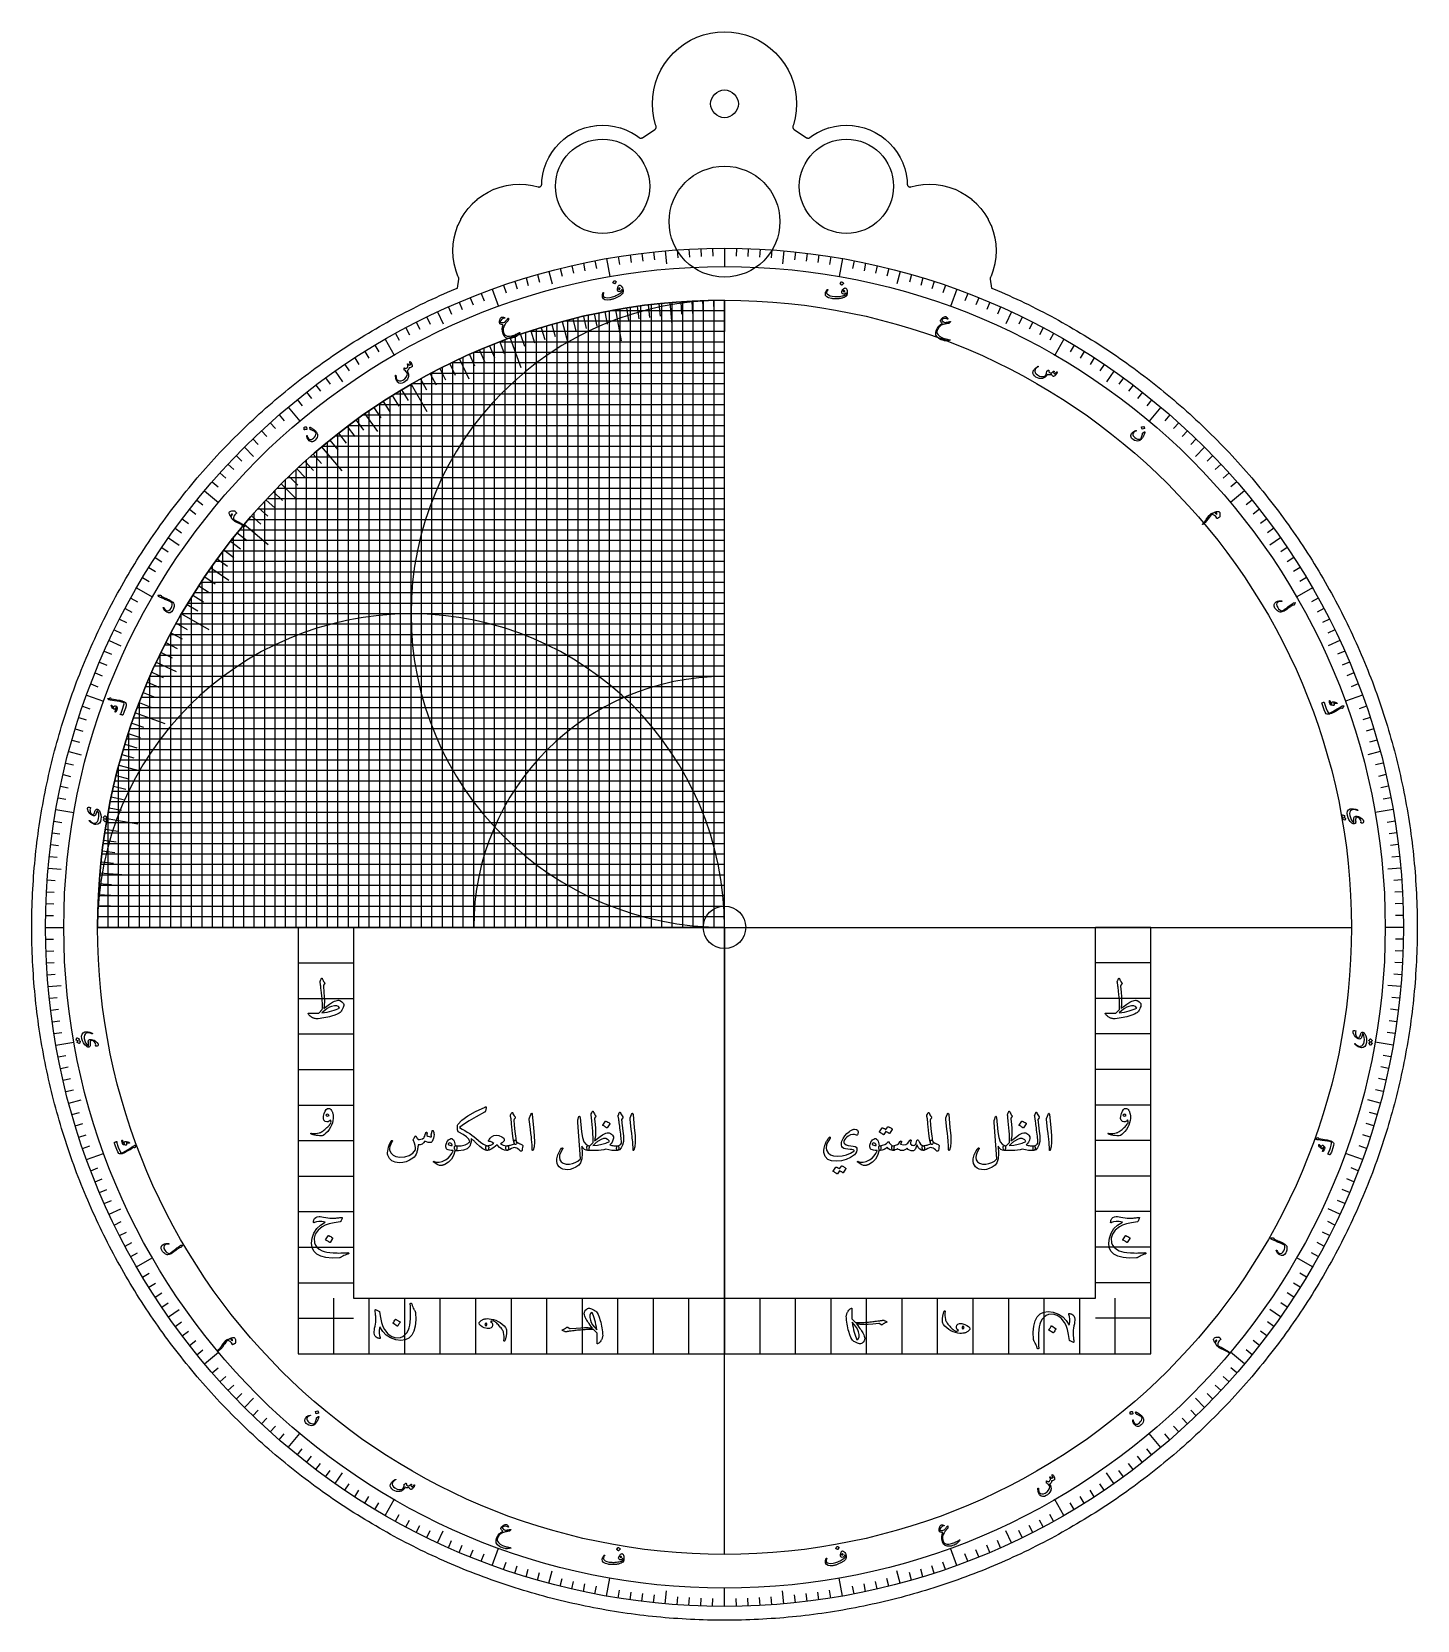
# Model space of a CAD drawing. Header units: millimetres. Extents: x -75 to 75, y -75 to 97.
import ezdxf

# ---------------------------------------------------------------- set-up
doc = ezdxf.new("R2010")
doc.units = ezdxf.units.MM
for name, color, linetype in [('CUT_INNER', 6, 'Continuous'), ('CUT_OUTER', 1, 'Continuous'), ('ENGRAVE', 7, 'Continuous'), ('ENGRAVE_FINE', 8, 'Continuous'), ('TEXT', 5, 'Continuous')]:
    doc.layers.add(name, color=color, linetype=linetype)

msp = doc.modelspace()

# ---------------------------------------------------------------- linework, layer by layer
at = {"layer": 'CUT_INNER'}
for centre, radius in [((0, 89.1386), 1.5), ((-13.2, 80.2136), 5.1), ((13.2, 80.2136), 5.1), ((0, 76.3886), 6), ((0, 0), 2.3)]:
    msp.add_circle(centre, radius, dxfattribs=at)
at = {"layer": 'CUT_OUTER'}
msp.add_lwpolyline([(74.9986, -0.4602), (74.9944, -0.9204), (74.9873, -1.3805), (74.9774, -1.8406), (74.9647, -2.3006), (74.9492, -2.7605), (74.9308, -3.2204), (74.9097, -3.6801), (74.8857, -4.1396), (74.8589, -4.5991), (74.8292, -5.0583), (74.7968, -5.5173), (74.7615, -5.9762), (74.7234, -6.4348), (74.6826, -6.8932), (74.6389, -7.3513), (74.5923, -7.8091), (74.543, -8.2667), (74.4909, -8.7239), (74.436, -9.1808), (74.3782, -9.6374), (74.3177, -10.0936), (74.2544, -10.5494), (74.1882, -11.0048), (74.1193, -11.4598), (74.0476, -11.9144), (73.9731, -12.3685), (73.8958, -12.8221), (73.8158, -13.2753), (73.7329, -13.728), (73.6473, -14.1801), (73.5589, -14.6318), (73.4677, -15.0828), (73.3738, -15.5334), (73.2771, -15.9833), (73.1777, -16.4326), (73.0755, -16.8813), (72.9705, -17.3294), (72.8628, -17.7768), (72.7523, -18.2235), (72.6392, -18.6696), (72.5232, -19.1149), (72.4046, -19.5596), (72.2832, -20.0035), (72.1591, -20.4466), (72.0323, -20.889), (71.9028, -21.3306), (71.7705, -21.7714), (71.6356, -22.2113), (71.498, -22.6504), (71.3576, -23.0887), (71.2146, -23.5261), (71.0689, -23.9627), (70.9205, -24.3983), (70.7695, -24.833), (70.6158, -25.2667), (70.4594, -25.6996), (70.3004, -26.1314), (70.1388, -26.5623), (69.9745, -26.9921), (69.8075, -27.421), (69.638, -27.8488), (69.4658, -28.2756), (69.291, -28.7013), (69.1136, -29.1259), (68.9335, -29.5494), (68.7509, -29.9718), (68.5657, -30.3931), (68.378, -30.8132), (68.1876, -31.2322), (67.9947, -31.65), (67.7992, -32.0666), (67.6012, -32.482), (67.4006, -32.8962), (67.1975, -33.3092), (66.9918, -33.7208), (66.7837, -34.1313), (66.573, -34.5404), (66.3598, -34.9482), (66.1441, -35.3548), (65.9259, -35.7599), (65.7053, -36.1638), (65.4821, -36.5663), (65.2565, -36.9674), (65.0285, -37.3671), (64.798, -37.7654), (64.565, -38.1623), (64.3296, -38.5577), (64.0918, -38.9517), (63.8516, -39.3442), (63.609, -39.7353), (63.364, -40.1248), (63.1166, -40.5129), (62.8669, -40.8994), (62.6147, -41.2843), (62.3602, -41.6678), (62.1034, -42.0496), (61.8442, -42.4299), (61.5827, -42.8086), (61.3189, -43.1856), (61.0527, -43.561), (60.7843, -43.9348), (60.5136, -44.307), (60.2406, -44.6774), (59.9653, -45.0462), (59.6878, -45.4133), (59.408, -45.7787), (59.126, -46.1424), (58.8417, -46.5043), (58.5553, -46.8645), (58.2666, -47.2229), (57.9758, -47.5795), (57.6828, -47.9343), (57.3875, -48.2874), (57.0902, -48.6386), (56.7907, -48.988), (56.489, -49.3355), (56.1852, -49.6812), (55.8793, -50.025), (55.5713, -50.3669), (55.2612, -50.707), (54.9491, -51.0451), (54.6348, -51.3813), (54.3185, -51.7155), (54.0002, -52.0479), (53.6798, -52.3782), (53.3574, -52.7066), (53.033, -53.033), (52.7066, -53.3574), (52.3782, -53.6798), (52.0479, -54.0002), (51.7155, -54.3185), (51.3813, -54.6348), (51.0451, -54.9491), (50.707, -55.2612), (50.3669, -55.5713), (50.025, -55.8793), (49.6812, -56.1852), (49.3355, -56.489), (48.988, -56.7907), (48.6386, -57.0902), (48.2874, -57.3875), (47.9343, -57.6828), (47.5795, -57.9758), (47.2229, -58.2666), (46.8645, -58.5553), (46.5043, -58.8417), (46.1424, -59.126), (45.7787, -59.408), (45.4133, -59.6878), (45.0462, -59.9653), (44.6774, -60.2406), (44.307, -60.5136), (43.9348, -60.7843), (43.561, -61.0527), (43.1856, -61.3189), (42.8086, -61.5827), (42.4299, -61.8442), (42.0496, -62.1034), (41.6678, -62.3602), (41.2843, -62.6147), (40.8994, -62.8669), (40.5129, -63.1166), (40.1248, -63.364), (39.7353, -63.609), (39.3442, -63.8516), (38.9517, -64.0918), (38.5577, -64.3296), (38.1623, -64.565), (37.7654, -64.798), (37.3671, -65.0285), (36.9674, -65.2565), (36.5663, -65.4821), (36.1638, -65.7053), (35.7599, -65.9259), (35.3548, -66.1441), (34.9482, -66.3598), (34.5404, -66.573), (34.1313, -66.7837), (33.7208, -66.9918), (33.3092, -67.1975), (32.8962, -67.4006), (32.482, -67.6012), (32.0666, -67.7992), (31.65, -67.9947), (31.2322, -68.1876), (30.8132, -68.378), (30.3931, -68.5657), (29.9718, -68.7509), (29.5494, -68.9335), (29.1259, -69.1136), (28.7013, -69.291), (28.2756, -69.4658), (27.8488, -69.638), (27.421, -69.8075), (26.9921, -69.9745), (26.5623, -70.1388), (26.1314, -70.3004), (25.6996, -70.4594), (25.2667, -70.6158), (24.833, -70.7695), (24.3983, -70.9205), (23.9627, -71.0689), (23.5261, -71.2146), (23.0887, -71.3576), (22.6504, -71.498), (22.2113, -71.6356), (21.7714, -71.7705), (21.3306, -71.9028), (20.889, -72.0323), (20.4466, -72.1591), (20.0035, -72.2832), (19.5596, -72.4046), (19.1149, -72.5232), (18.6696, -72.6392), (18.2235, -72.7523), (17.7768, -72.8628), (17.3294, -72.9705), (16.8813, -73.0755), (16.4326, -73.1777), (15.9833, -73.2771), (15.5334, -73.3738), (15.0828, -73.4677), (14.6318, -73.5589), (14.1801, -73.6473), (13.728, -73.7329), (13.2753, -73.8158), (12.8221, -73.8958), (12.3685, -73.9731), (11.9144, -74.0476), (11.4598, -74.1193), (11.0048, -74.1882), (10.5494, -74.2544), (10.0936, -74.3177), (9.6374, -74.3782), (9.1808, -74.436), (8.7239, -74.4909), (8.2667, -74.543), (7.8091, -74.5923), (7.3513, -74.6389), (6.8932, -74.6826), (6.4348, -74.7234), (5.9762, -74.7615), (5.5173, -74.7968), (5.0583, -74.8292), (4.5991, -74.8589), (4.1396, -74.8857), (3.6801, -74.9097), (3.2204, -74.9308), (2.7605, -74.9492), (2.3006, -74.9647), (1.8406, -74.9774), (1.3805, -74.9873), (0.9204, -74.9944), (0.4602, -74.9986), (0, -75), (-0.4602, -74.9986), (-0.9204, -74.9944), (-1.3805, -74.9873), (-1.8406, -74.9774), (-2.3006, -74.9647), (-2.7605, -74.9492), (-3.2204, -74.9308), (-3.6801, -74.9097), (-4.1396, -74.8857), (-4.5991, -74.8589), (-5.0583, -74.8292), (-5.5173, -74.7968), (-5.9762, -74.7615), (-6.4348, -74.7234), (-6.8932, -74.6826), (-7.3513, -74.6389), (-7.8091, -74.5923), (-8.2667, -74.543), (-8.7239, -74.4909), (-9.1808, -74.436), (-9.6374, -74.3782), (-10.0936, -74.3177), (-10.5494, -74.2544), (-11.0048, -74.1882), (-11.4598, -74.1193), (-11.9144, -74.0476), (-12.3685, -73.9731), (-12.8221, -73.8958), (-13.2753, -73.8158), (-13.728, -73.7329), (-14.1801, -73.6473), (-14.6318, -73.5589), (-15.0828, -73.4677), (-15.5334, -73.3738), (-15.9833, -73.2771), (-16.4326, -73.1777), (-16.8813, -73.0755), (-17.3294, -72.9705), (-17.7768, -72.8628), (-18.2235, -72.7523), (-18.6696, -72.6392), (-19.1149, -72.5232), (-19.5596, -72.4046), (-20.0035, -72.2832), (-20.4466, -72.1591), (-20.889, -72.0323), (-21.3306, -71.9028), (-21.7714, -71.7705), (-22.2113, -71.6356), (-22.6504, -71.498), (-23.0887, -71.3576), (-23.5261, -71.2146), (-23.9627, -71.0689), (-24.3983, -70.9205), (-24.833, -70.7695), (-25.2667, -70.6158), (-25.6996, -70.4594), (-26.1314, -70.3004), (-26.5623, -70.1388), (-26.9921, -69.9745), (-27.421, -69.8075), (-27.8488, -69.638), (-28.2756, -69.4658), (-28.7013, -69.291), (-29.1259, -69.1136), (-29.5494, -68.9335), (-29.9718, -68.7509), (-30.3931, -68.5657), (-30.8132, -68.378), (-31.2322, -68.1876), (-31.65, -67.9947), (-32.0666, -67.7992), (-32.482, -67.6012), (-32.8962, -67.4006), (-33.3092, -67.1975), (-33.7208, -66.9918), (-34.1313, -66.7837), (-34.5404, -66.573), (-34.9482, -66.3598), (-35.3548, -66.1441), (-35.7599, -65.9259), (-36.1638, -65.7053), (-36.5663, -65.4821), (-36.9674, -65.2565), (-37.3671, -65.0285), (-37.7654, -64.798), (-38.1623, -64.565), (-38.5577, -64.3296), (-38.9517, -64.0918), (-39.3442, -63.8516), (-39.7353, -63.609), (-40.1248, -63.364), (-40.5129, -63.1166), (-40.8994, -62.8669), (-41.2843, -62.6147), (-41.6678, -62.3602), (-42.0496, -62.1034), (-42.4299, -61.8442), (-42.8086, -61.5827), (-43.1856, -61.3189), (-43.561, -61.0527), (-43.9348, -60.7843), (-44.307, -60.5136), (-44.6774, -60.2406), (-45.0462, -59.9653), (-45.4133, -59.6878), (-45.7787, -59.408), (-46.1424, -59.126), (-46.5043, -58.8417), (-46.8645, -58.5553), (-47.2229, -58.2666), (-47.5795, -57.9758), (-47.9343, -57.6828), (-48.2874, -57.3875), (-48.6386, -57.0902), (-48.988, -56.7907), (-49.3355, -56.489), (-49.6812, -56.1852), (-50.025, -55.8793), (-50.3669, -55.5713), (-50.707, -55.2612), (-51.0451, -54.9491), (-51.3813, -54.6348), (-51.7155, -54.3185), (-52.0479, -54.0002), (-52.3782, -53.6798), (-52.7066, -53.3574), (-53.033, -53.033), (-53.3574, -52.7066), (-53.6798, -52.3782), (-54.0002, -52.0479), (-54.3185, -51.7155), (-54.6348, -51.3813), (-54.9491, -51.0451), (-55.2612, -50.707), (-55.5713, -50.3669), (-55.8793, -50.025), (-56.1852, -49.6812), (-56.489, -49.3355), (-56.7907, -48.988), (-57.0902, -48.6386), (-57.3875, -48.2874), (-57.6828, -47.9343), (-57.9758, -47.5795), (-58.2666, -47.2229), (-58.5553, -46.8645), (-58.8417, -46.5043), (-59.126, -46.1424), (-59.408, -45.7787), (-59.6878, -45.4133), (-59.9653, -45.0462), (-60.2406, -44.6774), (-60.5136, -44.307), (-60.7843, -43.9348), (-61.0527, -43.561), (-61.3189, -43.1856), (-61.5827, -42.8086), (-61.8442, -42.4299), (-62.1034, -42.0496), (-62.3602, -41.6678), (-62.6147, -41.2843), (-62.8669, -40.8994), (-63.1166, -40.5129), (-63.364, -40.1248), (-63.609, -39.7353), (-63.8516, -39.3442), (-64.0918, -38.9517), (-64.3296, -38.5577), (-64.565, -38.1623), (-64.798, -37.7654), (-65.0285, -37.3671), (-65.2565, -36.9674), (-65.4821, -36.5663), (-65.7053, -36.1638), (-65.9259, -35.7599), (-66.1441, -35.3548), (-66.3598, -34.9482), (-66.573, -34.5404), (-66.7837, -34.1313), (-66.9918, -33.7208), (-67.1975, -33.3092), (-67.4006, -32.8962), (-67.6012, -32.482), (-67.7992, -32.0666), (-67.9947, -31.65), (-68.1876, -31.2322), (-68.378, -30.8132), (-68.5657, -30.3931), (-68.7509, -29.9718), (-68.9335, -29.5494), (-69.1136, -29.1259), (-69.291, -28.7013), (-69.4658, -28.2756), (-69.638, -27.8488), (-69.8075, -27.421), (-69.9745, -26.9921), (-70.1388, -26.5623), (-70.3004, -26.1314), (-70.4594, -25.6996), (-70.6158, -25.2667), (-70.7695, -24.833), (-70.9205, -24.3983), (-71.0689, -23.9627), (-71.2146, -23.5261), (-71.3576, -23.0887), (-71.498, -22.6504), (-71.6356, -22.2113), (-71.7705, -21.7714), (-71.9028, -21.3306), (-72.0323, -20.889), (-72.1591, -20.4466), (-72.2832, -20.0035), (-72.4046, -19.5596), (-72.5232, -19.1149), (-72.6392, -18.6696), (-72.7523, -18.2235), (-72.8628, -17.7768), (-72.9705, -17.3294), (-73.0755, -16.8813), (-73.1777, -16.4326), (-73.2771, -15.9833), (-73.3738, -15.5334), (-73.4677, -15.0828), (-73.5589, -14.6318), (-73.6473, -14.1801), (-73.7329, -13.728), (-73.8158, -13.2753), (-73.8958, -12.8221), (-73.9731, -12.3685), (-74.0476, -11.9144), (-74.1193, -11.4598), (-74.1882, -11.0048), (-74.2544, -10.5494), (-74.3177, -10.0936), (-74.3782, -9.6374), (-74.436, -9.1808), (-74.4909, -8.7239), (-74.543, -8.2667), (-74.5923, -7.8091), (-74.6389, -7.3513), (-74.6826, -6.8932), (-74.7234, -6.4348), (-74.7615, -5.9762), (-74.7968, -5.5173), (-74.8292, -5.0583), (-74.8589, -4.5991), (-74.8857, -4.1396), (-74.9097, -3.6801), (-74.9308, -3.2204), (-74.9492, -2.7605), (-74.9647, -2.3006), (-74.9774, -1.8406), (-74.9873, -1.3805), (-74.9944, -0.9204), (-74.9986, -0.4602), (-75, 0), (-74.9986, 0.4602), (-74.9944, 0.9204), (-74.9873, 1.3805), (-74.9774, 1.8406), (-74.9647, 2.3006), (-74.9492, 2.7605), (-74.9308, 3.2204), (-74.9097, 3.6801), (-74.8857, 4.1396), (-74.8589, 4.5991), (-74.8292, 5.0583), (-74.7968, 5.5173), (-74.7615, 5.9762), (-74.7234, 6.4348), (-74.6826, 6.8932), (-74.6389, 7.3513), (-74.5923, 7.8091), (-74.543, 8.2667), (-74.4909, 8.7239), (-74.436, 9.1808), (-74.3782, 9.6374), (-74.3177, 10.0936), (-74.2544, 10.5494), (-74.1882, 11.0048), (-74.1193, 11.4598), (-74.0476, 11.9144), (-73.9731, 12.3685), (-73.8958, 12.8221), (-73.8158, 13.2753), (-73.7329, 13.728), (-73.6473, 14.1801), (-73.5589, 14.6318), (-73.4677, 15.0828), (-73.3738, 15.5334), (-73.2771, 15.9833), (-73.1777, 16.4326), (-73.0755, 16.8813), (-72.9705, 17.3294), (-72.8628, 17.7768), (-72.7523, 18.2235), (-72.6392, 18.6696), (-72.5232, 19.1149), (-72.4046, 19.5596), (-72.2832, 20.0035), (-72.1591, 20.4466), (-72.0323, 20.889), (-71.9028, 21.3306), (-71.7705, 21.7714), (-71.6356, 22.2113), (-71.498, 22.6504), (-71.3576, 23.0887), (-71.2146, 23.5261), (-71.0689, 23.9627), (-70.9205, 24.3983), (-70.7695, 24.833), (-70.6158, 25.2667), (-70.4594, 25.6996), (-70.3004, 26.1314), (-70.1388, 26.5623), (-69.9745, 26.9921), (-69.8075, 27.421), (-69.638, 27.8488), (-69.4658, 28.2756), (-69.291, 28.7013), (-69.1136, 29.1259), (-68.9335, 29.5494), (-68.7509, 29.9718), (-68.5657, 30.3931), (-68.378, 30.8132), (-68.1876, 31.2322), (-67.9947, 31.65), (-67.7992, 32.0666), (-67.6012, 32.482), (-67.4006, 32.8962), (-67.1975, 33.3092), (-66.9918, 33.7208), (-66.7837, 34.1313), (-66.573, 34.5404), (-66.3598, 34.9482), (-66.1441, 35.3548), (-65.9259, 35.7599), (-65.7053, 36.1638), (-65.4821, 36.5663), (-65.2565, 36.9674), (-65.0285, 37.3671), (-64.798, 37.7654), (-64.565, 38.1623), (-64.3296, 38.5577), (-64.0918, 38.9517), (-63.8516, 39.3442), (-63.609, 39.7353), (-63.364, 40.1248), (-63.1166, 40.5129), (-62.8669, 40.8994), (-62.6147, 41.2843), (-62.3602, 41.6678), (-62.1034, 42.0496), (-61.8442, 42.4299), (-61.5827, 42.8086), (-61.3189, 43.1856), (-61.0527, 43.561), (-60.7843, 43.9348), (-60.5136, 44.307), (-60.2406, 44.6774), (-59.9653, 45.0462), (-59.6878, 45.4133), (-59.408, 45.7787), (-59.126, 46.1424), (-58.8417, 46.5043), (-58.5553, 46.8645), (-58.2666, 47.2229), (-57.9758, 47.5795), (-57.6828, 47.9343), (-57.3875, 48.2874), (-57.0902, 48.6386), (-56.7907, 48.988), (-56.489, 49.3355), (-56.1852, 49.6812), (-55.8793, 50.025), (-55.5713, 50.3669), (-55.2612, 50.707), (-54.9491, 51.0451), (-54.6348, 51.3813), (-54.3185, 51.7155), (-54.0002, 52.0479), (-53.6798, 52.3782), (-53.3574, 52.7066), (-53.033, 53.033), (-52.7066, 53.3574), (-52.3782, 53.6798), (-52.0479, 54.0002), (-51.7155, 54.3185), (-51.3813, 54.6348), (-51.0451, 54.9491), (-50.707, 55.2612), (-50.3669, 55.5713), (-50.025, 55.8793), (-49.6812, 56.1852), (-49.3355, 56.489), (-48.988, 56.7907), (-48.6386, 57.0902), (-48.2874, 57.3875), (-47.9343, 57.6828), (-47.5795, 57.9758), (-47.2229, 58.2666), (-46.8645, 58.5553), (-46.5043, 58.8417), (-46.1424, 59.126), (-45.7787, 59.408), (-45.4133, 59.6878), (-45.0462, 59.9653), (-44.6774, 60.2406), (-44.307, 60.5136), (-43.9348, 60.7843), (-43.561, 61.0527), (-43.1856, 61.3189), (-42.8086, 61.5827), (-42.4299, 61.8442), (-42.0496, 62.1034), (-41.6678, 62.3602), (-41.2843, 62.6147), (-40.8994, 62.8669), (-40.5129, 63.1166), (-40.1248, 63.364), (-39.7353, 63.609), (-39.3442, 63.8516), (-38.9517, 64.0918), (-38.5577, 64.3296), (-38.1623, 64.565), (-37.7654, 64.798), (-37.3671, 65.0285), (-36.9674, 65.2565), (-36.5663, 65.4821), (-36.1638, 65.7053), (-35.7599, 65.9259), (-35.3548, 66.1441), (-34.9482, 66.3598), (-34.5404, 66.573), (-34.1313, 66.7837), (-33.7208, 66.9918), (-33.3092, 67.1975), (-32.8962, 67.4006), (-32.482, 67.6012), (-32.0666, 67.7992), (-31.65, 67.9947), (-31.2322, 68.1876), (-30.8132, 68.378), (-30.3931, 68.5657), (-29.9718, 68.7509), (-29.5494, 68.9335), (-29.1259, 69.1136), (-28.9234, 69.1981), (-28.7619, 70.1675), (-28.7584, 70.1977), (-28.758, 70.228), (-28.7606, 70.2582), (-28.7663, 70.288), (-28.775, 70.3171), (-28.7866, 70.3451), (-28.8488, 70.4767), (-28.8544, 70.4902), (-29.0875, 71.1417), (-29.0918, 71.1557), (-29.2599, 71.8268), (-29.2627, 71.8413), (-29.3642, 72.5256), (-29.3657, 72.5403), (-29.3996, 73.2313), (-29.3996, 73.246), (-29.3657, 73.937), (-29.3642, 73.9516), (-29.2627, 74.636), (-29.2599, 74.6504), (-29.0918, 75.3215), (-29.0875, 75.3356), (-28.8544, 75.987), (-28.8488, 76.0006), (-28.553, 76.626), (-28.546, 76.639), (-28.1904, 77.2324), (-28.1822, 77.2447), (-27.7701, 77.8004), (-27.7607, 77.8117), (-27.2961, 78.3243), (-27.2857, 78.3348), (-26.7731, 78.7994), (-26.7617, 78.8087), (-26.206, 79.2208), (-26.1938, 79.229), (-25.6004, 79.5847), (-25.5874, 79.5916), (-24.962, 79.8874), (-24.9484, 79.893), (-24.297, 80.1261), (-24.2829, 80.1304), (-23.6118, 80.2985), (-23.5974, 80.3014), (-22.913, 80.4029), (-22.8984, 80.4043), (-22.2074, 80.4383), (-22.1926, 80.4383), (-21.5016, 80.4043), (-21.487, 80.4029), (-20.8026, 80.3014), (-20.7882, 80.2985), (-20.1625, 80.1418), (-20.1336, 80.136), (-20.1043, 80.1331), (-20.0749, 80.1331), (-20.0456, 80.136), (-20.0167, 80.1418), (-19.9885, 80.1503), (-19.9613, 80.1616), (-19.9354, 80.1755), (-19.9109, 80.1918), (-19.8881, 80.2105), (-19.8673, 80.2313), (-19.8486, 80.2541), (-19.8323, 80.2785), (-19.8184, 80.3045), (-19.8071, 80.3317), (-19.7986, 80.3599), (-19.7928, 80.3888), (-19.79, 80.4181), (-19.7686, 80.8532), (-19.7671, 80.8678), (-19.6743, 81.4939), (-19.6714, 81.5084), (-19.5176, 82.1224), (-19.5133, 82.1364), (-19.3001, 82.7324), (-19.2945, 82.746), (-19.0238, 83.3182), (-19.0169, 83.3312), (-18.6915, 83.8741), (-18.6833, 83.8863), (-18.3063, 84.3947), (-18.2969, 84.4061), (-17.8719, 84.8751), (-17.8614, 84.8855), (-17.3925, 85.3106), (-17.3811, 85.3199), (-16.8727, 85.6969), (-16.8604, 85.7051), (-16.3175, 86.0305), (-16.3046, 86.0375), (-15.7324, 86.3081), (-15.7188, 86.3137), (-15.1228, 86.527), (-15.1087, 86.5312), (-14.4947, 86.685), (-14.4803, 86.6879), (-13.8542, 86.7808), (-13.8396, 86.7822), (-13.2074, 86.8133), (-13.1926, 86.8133), (-12.5604, 86.7822), (-12.5458, 86.7808), (-11.9197, 86.6879), (-11.9053, 86.685), (-11.2913, 86.5312), (-11.2772, 86.527), (-10.6812, 86.3137), (-10.6676, 86.3081), (-10.0954, 86.0375), (-10.0825, 86.0305), (-9.5396, 85.7051), (-9.5273, 85.6969), (-9.235, 85.4801), (-9.2095, 85.4632), (-9.1825, 85.4489), (-9.1542, 85.4375), (-9.1249, 85.429), (-9.0948, 85.4236), (-9.0643, 85.4212), (-9.0338, 85.4219), (-9.0035, 85.4258), (-8.9738, 85.4326), (-8.9449, 85.4425), (-8.9171, 85.4553), (-8.8908, 85.4708), (-7.5272, 86.3723), (-7.5042, 86.3891), (-7.4829, 86.4081), (-7.4635, 86.4289), (-7.4462, 86.4516), (-7.4311, 86.4757), (-7.4183, 86.5012), (-7.408, 86.5278), (-7.4003, 86.5552), (-7.3952, 86.5832), (-7.3928, 86.6116), (-7.3932, 86.6401), (-7.3962, 86.6685), (-7.4019, 86.6964), (-7.4102, 86.7236), (-7.4617, 86.8675), (-7.4659, 86.8816), (-7.6483, 87.6098), (-7.6512, 87.6242), (-7.7614, 88.3668), (-7.7628, 88.3815), (-7.7996, 89.1313), (-7.7996, 89.146), (-7.7628, 89.8958), (-7.7614, 89.9105), (-7.6512, 90.6531), (-7.6483, 90.6675), (-7.4659, 91.3957), (-7.4617, 91.4098), (-7.2087, 92.1166), (-7.2031, 92.1302), (-6.8821, 92.8089), (-6.8752, 92.8218), (-6.4892, 93.4658), (-6.4811, 93.478), (-6.0339, 94.081), (-6.0245, 94.0924), (-5.5204, 94.6486), (-5.51, 94.659), (-4.9537, 95.1632), (-4.9424, 95.1725), (-4.3394, 95.6197), (-4.3271, 95.6279), (-3.6832, 96.0138), (-3.6702, 96.0208), (-2.9916, 96.3417), (-2.978, 96.3474), (-2.2712, 96.6003), (-2.2571, 96.6046), (-1.5288, 96.787), (-1.5144, 96.7898), (-0.7718, 96.9), (-0.7572, 96.9014), (-0.0074, 96.9383), (0.0074, 96.9383), (0.7572, 96.9014), (0.7718, 96.9), (1.5144, 96.7898), (1.5288, 96.787), (2.2571, 96.6046), (2.2712, 96.6003), (2.978, 96.3474), (2.9916, 96.3417), (3.6702, 96.0208), (3.6832, 96.0138), (4.3271, 95.6279), (4.3394, 95.6197), (4.9424, 95.1725), (4.9537, 95.1632), (5.51, 94.659), (5.5204, 94.6486), (6.0245, 94.0924), (6.0339, 94.081), (6.4811, 93.478), (6.4892, 93.4658), (6.8752, 92.8218), (6.8821, 92.8089), (7.2031, 92.1302), (7.2087, 92.1166), (7.4617, 91.4098), (7.4659, 91.3957), (7.6483, 90.6675), (7.6512, 90.6531), (7.7614, 89.9105), (7.7628, 89.8958), (7.7996, 89.146), (7.7996, 89.1313), (7.7628, 88.3815), (7.7614, 88.3668), (7.6512, 87.6242), (7.6483, 87.6098), (7.4659, 86.8816), (7.4617, 86.8675), (7.4102, 86.7236), (7.4019, 86.6964), (7.3962, 86.6685), (7.3932, 86.6401), (7.3928, 86.6116), (7.3952, 86.5832), (7.4003, 86.5552), (7.408, 86.5278), (7.4183, 86.5012), (7.4311, 86.4757), (7.4462, 86.4516), (7.4635, 86.4289), (7.4829, 86.4081), (7.5042, 86.3891), (7.5272, 86.3723), (8.8908, 85.4708), (8.9171, 85.4553), (8.9449, 85.4425), (8.9738, 85.4326), (9.0035, 85.4258), (9.0338, 85.4219), (9.0643, 85.4212), (9.0948, 85.4236), (9.1249, 85.429), (9.1542, 85.4375), (9.1825, 85.4489), (9.2095, 85.4632), (9.235, 85.4801), (9.5273, 85.6969), (9.5396, 85.7051), (10.0825, 86.0305), (10.0954, 86.0375), (10.6676, 86.3081), (10.6812, 86.3137), (11.2772, 86.527), (11.2913, 86.5312), (11.9053, 86.685), (11.9197, 86.6879), (12.5458, 86.7808), (12.5604, 86.7822), (13.1926, 86.8133), (13.2074, 86.8133), (13.8396, 86.7822), (13.8542, 86.7808), (14.4803, 86.6879), (14.4947, 86.685), (15.1087, 86.5312), (15.1228, 86.527), (15.7188, 86.3137), (15.7324, 86.3081), (16.3046, 86.0375), (16.3175, 86.0305), (16.8604, 85.7051), (16.8727, 85.6969), (17.3811, 85.3199), (17.3925, 85.3106), (17.8614, 84.8855), (17.8719, 84.8751), (18.2969, 84.4061), (18.3063, 84.3947), (18.6833, 83.8863), (18.6915, 83.8741), (19.0169, 83.3312), (19.0238, 83.3182), (19.2945, 82.746), (19.3001, 82.7324), (19.5133, 82.1364), (19.5176, 82.1224), (19.6714, 81.5084), (19.6743, 81.4939), (19.7671, 80.8678), (19.7686, 80.8532), (19.79, 80.4181), (19.7928, 80.3888), (19.7986, 80.3599), (19.8071, 80.3317), (19.8184, 80.3045), (19.8323, 80.2785), (19.8486, 80.2541), (19.8673, 80.2313), (19.8881, 80.2105), (19.9109, 80.1918), (19.9354, 80.1755), (19.9613, 80.1616), (19.9885, 80.1503), (20.0167, 80.1418), (20.0456, 80.136), (20.0749, 80.1331), (20.1043, 80.1331), (20.1336, 80.136), (20.1625, 80.1418), (20.7882, 80.2985), (20.8026, 80.3014), (21.487, 80.4029), (21.5016, 80.4043), (22.1926, 80.4383), (22.2074, 80.4383), (22.8984, 80.4043), (22.913, 80.4029), (23.5974, 80.3014), (23.6118, 80.2985), (24.2829, 80.1304), (24.297, 80.1261), (24.9484, 79.893), (24.962, 79.8874), (25.5874, 79.5916), (25.6004, 79.5847), (26.1938, 79.229), (26.206, 79.2208), (26.7617, 78.8087), (26.7731, 78.7994), (27.2857, 78.3348), (27.2961, 78.3243), (27.7607, 77.8117), (27.7701, 77.8004), (28.1822, 77.2447), (28.1904, 77.2324), (28.546, 76.639), (28.553, 76.626), (28.8488, 76.0006), (28.8544, 75.987), (29.0875, 75.3356), (29.0918, 75.3215), (29.2599, 74.6504), (29.2627, 74.636), (29.3642, 73.9516), (29.3657, 73.937), (29.3996, 73.246), (29.3996, 73.2313), (29.3657, 72.5403), (29.3642, 72.5256), (29.2627, 71.8413), (29.2599, 71.8268), (29.0918, 71.1557), (29.0875, 71.1417), (28.8544, 70.4902), (28.8488, 70.4767), (28.7866, 70.3451), (28.775, 70.3171), (28.7663, 70.288), (28.7606, 70.2582), (28.758, 70.228), (28.7584, 70.1977), (28.7619, 70.1675), (28.9234, 69.1981), (29.1259, 69.1136), (29.5494, 68.9335), (29.9718, 68.7509), (30.3931, 68.5657), (30.8132, 68.378), (31.2322, 68.1876), (31.65, 67.9947), (32.0666, 67.7992), (32.482, 67.6012), (32.8962, 67.4006), (33.3092, 67.1975), (33.7208, 66.9918), (34.1313, 66.7837), (34.5404, 66.573), (34.9482, 66.3598), (35.3548, 66.1441), (35.7599, 65.9259), (36.1638, 65.7053), (36.5663, 65.4821), (36.9674, 65.2565), (37.3671, 65.0285), (37.7654, 64.798), (38.1623, 64.565), (38.5577, 64.3296), (38.9517, 64.0918), (39.3442, 63.8516), (39.7353, 63.609), (40.1248, 63.364), (40.5129, 63.1166), (40.8994, 62.8669), (41.2843, 62.6147), (41.6678, 62.3602), (42.0496, 62.1034), (42.4299, 61.8442), (42.8086, 61.5827), (43.1856, 61.3189), (43.561, 61.0527), (43.9348, 60.7843), (44.307, 60.5136), (44.6774, 60.2406), (45.0462, 59.9653), (45.4133, 59.6878), (45.7787, 59.408), (46.1424, 59.126), (46.5043, 58.8417), (46.8645, 58.5553), (47.2229, 58.2666), (47.5795, 57.9758), (47.9343, 57.6828), (48.2874, 57.3875), (48.6386, 57.0902), (48.988, 56.7907), (49.3355, 56.489), (49.6812, 56.1852), (50.025, 55.8793), (50.3669, 55.5713), (50.707, 55.2612), (51.0451, 54.9491), (51.3813, 54.6348), (51.7155, 54.3185), (52.0479, 54.0002), (52.3782, 53.6798), (52.7066, 53.3574), (53.033, 53.033), (53.3574, 52.7066), (53.6798, 52.3782), (54.0002, 52.0479), (54.3185, 51.7155), (54.6348, 51.3813), (54.9491, 51.0451), (55.2612, 50.707), (55.5713, 50.3669), (55.8793, 50.025), (56.1852, 49.6812), (56.489, 49.3355), (56.7907, 48.988), (57.0902, 48.6386), (57.3875, 48.2874), (57.6828, 47.9343), (57.9758, 47.5795), (58.2666, 47.2229), (58.5553, 46.8645), (58.8417, 46.5043), (59.126, 46.1424), (59.408, 45.7787), (59.6878, 45.4133), (59.9653, 45.0462), (60.2406, 44.6774), (60.5136, 44.307), (60.7843, 43.9348), (61.0527, 43.561), (61.3189, 43.1856), (61.5827, 42.8086), (61.8442, 42.4299), (62.1034, 42.0496), (62.3602, 41.6678), (62.6147, 41.2843), (62.8669, 40.8994), (63.1166, 40.5129), (63.364, 40.1248), (63.609, 39.7353), (63.8516, 39.3442), (64.0918, 38.9517), (64.3296, 38.5577), (64.565, 38.1623), (64.798, 37.7654), (65.0285, 37.3671), (65.2565, 36.9674), (65.4821, 36.5663), (65.7053, 36.1638), (65.9259, 35.7599), (66.1441, 35.3548), (66.3598, 34.9482), (66.573, 34.5404), (66.7837, 34.1313), (66.9918, 33.7208), (67.1975, 33.3092), (67.4006, 32.8962), (67.6012, 32.482), (67.7992, 32.0666), (67.9947, 31.65), (68.1876, 31.2322), (68.378, 30.8132), (68.5657, 30.3931), (68.7509, 29.9718), (68.9335, 29.5494), (69.1136, 29.1259), (69.291, 28.7013), (69.4658, 28.2756), (69.638, 27.8488), (69.8075, 27.421), (69.9745, 26.9921), (70.1388, 26.5623), (70.3004, 26.1314), (70.4594, 25.6996), (70.6158, 25.2667), (70.7695, 24.833), (70.9205, 24.3983), (71.0689, 23.9627), (71.2146, 23.5261), (71.3576, 23.0887), (71.498, 22.6504), (71.6356, 22.2113), (71.7705, 21.7714), (71.9028, 21.3306), (72.0323, 20.889), (72.1591, 20.4466), (72.2832, 20.0035), (72.4046, 19.5596), (72.5232, 19.1149), (72.6392, 18.6696), (72.7523, 18.2235), (72.8628, 17.7768), (72.9705, 17.3294), (73.0755, 16.8813), (73.1777, 16.4326), (73.2771, 15.9833), (73.3738, 15.5334), (73.4677, 15.0828), (73.5589, 14.6318), (73.6473, 14.1801), (73.7329, 13.728), (73.8158, 13.2753), (73.8958, 12.8221), (73.9731, 12.3685), (74.0476, 11.9144), (74.1193, 11.4598), (74.1882, 11.0048), (74.2544, 10.5494), (74.3177, 10.0936), (74.3782, 9.6374), (74.436, 9.1808), (74.4909, 8.7239), (74.543, 8.2667), (74.5923, 7.8091), (74.6389, 7.3513), (74.6826, 6.8932), (74.7234, 6.4348), (74.7615, 5.9762), (74.7968, 5.5173), (74.8292, 5.0583), (74.8589, 4.5991), (74.8857, 4.1396), (74.9097, 3.6801), (74.9308, 3.2204), (74.9492, 2.7605), (74.9647, 2.3006), (74.9774, 1.8406), (74.9873, 1.3805), (74.9944, 0.9204), (74.9986, 0.4602), (75, 0)], close=True, dxfattribs=at)
at = {"layer": 'ENGRAVE'}
for points in [[(-12.7631, 72.3834), (-12.4213, 70.4445)], [(-6.4059, 73.2203), (-6.2834, 71.8194)], [(0, 73.5), (0, 71.5312)], [(6.4059, 73.2203), (6.2834, 71.8194)], [(12.7631, 72.3834), (12.4213, 70.4445)], [(-19.0232, 70.9955), (-18.6592, 69.6372)], [(19.0232, 70.9955), (18.6592, 69.6372)], [(-25.1385, 69.0674), (-24.4651, 67.2174)], [(25.1385, 69.0674), (24.4651, 67.2174)], [(-5.9157, 67.6167), (-5.7086, 65.2501)], [(-5.6562, 0), (-5.6562, 67.6389)], [(0, -67.875), (0, 67.875)], [(0, 0), (0, 67.875)], [(0, 67.875), (0, 64.4813)], [(-31.0624, 66.6136), (-30.4681, 65.3391)], [(-17.5673, 65.5622), (-16.9525, 63.2675)], [(-16.9688, 0), (-16.9688, 65.7197)], [(-11.7864, 66.8438), (-11.1971, 63.5016)], [(-11.3125, 0), (-11.3125, 66.9257)], [(31.0624, 66.6136), (30.4681, 65.3391)], [(-36.75, 63.6529), (-35.7656, 61.9479)], [(-23.2146, 63.7816), (-22.0539, 60.5926)], [(-22.625, 0), (-22.625, 63.9932)], [(36.75, 63.6529), (35.7656, 61.9479)], [(0, 62.2188), (-27.1264, 62.2188)], [(-42.1579, 60.2077), (-41.3513, 59.0557)], [(-28.6852, 61.5156), (-27.6812, 59.3626)], [(-28.2812, 0), (-28.2812, 61.7024)], [(42.1579, 60.2077), (41.3513, 59.0557)], [(-33.9375, 0), (-33.9375, 58.7815)], [(-33.9375, 58.7815), (-32.2406, 55.8424)], [(-47.2449, 56.3043), (-45.9794, 54.7961)], [(-39.5938, 0), (-39.5938, 55.1303)], [(-38.9315, 55.5999), (-37.5689, 53.6539)], [(0, 56.5625), (-37.5193, 56.5625)], [(47.2449, 56.3043), (45.9794, 54.7961)], [(-51.9723, 51.9723), (-50.978, 50.978)], [(-43.6292, 51.9953), (-41.4477, 49.3955)], [(51.9723, 51.9723), (50.978, 50.978)], [(-45.25, 0), (-45.25, 50.591)], [(0, 50.9062), (-44.8951, 50.9062)], [(-56.3043, 47.2449), (-54.7961, 45.9794)], [(-47.9949, 47.9949), (-46.3151, 46.3151)], [(56.3043, 47.2449), (54.7961, 45.9794)], [(-50.9062, 0), (-50.9062, 44.8951)], [(0, 45.25), (-50.591, 45.25)], [(-51.9953, 43.6292), (-49.3955, 41.4477)], [(-60.2077, 42.1579), (-59.0557, 41.3513)], [(60.2077, 42.1579), (59.0557, 41.3513)], [(0, 39.5938), (-55.1303, 39.5938)], [(-55.5999, 38.9315), (-53.6539, 37.5689)], [(-63.6529, 36.75), (-61.9479, 35.7656)], [(-56.5625, 0), (-56.5625, 37.5193)], [(63.6529, 36.75), (61.9479, 35.7656)], [(0, 33.9375), (-58.7815, 33.9375)], [(-58.7815, 33.9375), (-55.8424, 32.2406)], [(-66.6136, 31.0624), (-65.3391, 30.4681)], [(66.6136, 31.0624), (65.3391, 30.4681)], [(0, 28.2812), (-61.7024, 28.2812)], [(-61.5156, 28.6852), (-59.3626, 27.6812)], [(-62.2188, 0), (-62.2188, 27.1264)], [(-69.0674, 25.1385), (-67.2174, 24.4651)], [(69.0674, 25.1385), (67.2174, 24.4651)], [(0, 22.625), (-63.9932, 22.625)], [(-63.7816, 23.2146), (-60.5926, 22.0539)], [(-70.9955, 19.0232), (-69.6372, 18.6592)], [(70.9955, 19.0232), (69.6372, 18.6592)], [(-65.5622, 17.5673), (-63.2675, 16.9525)], [(0, 16.9688), (-65.7197, 16.9688)], [(-72.3834, 12.7631), (-70.4445, 12.4213)], [(72.3834, 12.7631), (70.4445, 12.4213)], [(0, 11.3125), (-66.9257, 11.3125)], [(-66.8438, 11.7864), (-63.5016, 11.1971)], [(-73.2203, 6.4059), (-71.8194, 6.2834)], [(0, 5.6562), (-67.6389, 5.6562)], [(-67.6167, 5.9157), (-65.2501, 5.7086)], [(73.2203, 6.4059), (71.8194, 6.2834)], [(-73.5, 0), (-71.5312, 0)], [(-67.875, 0), (67.875, 0)], [(0, 0), (-67.875, 0)], [(-67.875, 0), (-64.4813, 0)], [(-46.155, 0), (-46.155, -46.155), (46.155, -46.155), (46.155, 0)], [(-46.155, 0), (-40.1549, 0)], [(-40.1549, 0), (-40.1549, -40.1549), (40.1549, -40.1549), (40.1549, 0)], [(0, 0), (0, -46.155)], [(46.155, 0), (40.1549, 0)], [(73.5, 0), (71.5312, 0)], [(-46.155, -3.8463), (-40.1549, -3.8463)], [(46.155, -3.8463), (40.1549, -3.8463)], [(-73.2203, -6.4059), (-71.8194, -6.2834)], [(73.2203, -6.4059), (71.8194, -6.2834)], [(-46.155, -7.6925), (-40.1549, -7.6925)], [(46.155, -7.6925), (40.1549, -7.6925)], [(-46.155, -11.5388), (-40.1549, -11.5388)], [(46.155, -11.5388), (40.1549, -11.5388)], [(-72.3834, -12.7631), (-70.4445, -12.4213)], [(72.3834, -12.7631), (70.4445, -12.4213)], [(-46.155, -15.385), (-40.1549, -15.385)], [(46.155, -15.385), (40.1549, -15.385)], [(-70.9955, -19.0232), (-69.6372, -18.6592)], [(70.9955, -19.0232), (69.6372, -18.6592)], [(-46.155, -19.2312), (-40.1549, -19.2312)], [(46.155, -19.2312), (40.1549, -19.2312)], [(-46.155, -23.0775), (-40.1549, -23.0775)], [(46.155, -23.0775), (40.1549, -23.0775)], [(-69.0674, -25.1385), (-67.2174, -24.4651)], [(69.0674, -25.1385), (67.2174, -24.4651)], [(-46.155, -26.9237), (-40.1549, -26.9237)], [(46.155, -26.9237), (40.1549, -26.9237)], [(-66.6136, -31.0624), (-65.3391, -30.4681)], [(-46.155, -30.77), (-40.1549, -30.77)], [(46.155, -30.77), (40.1549, -30.77)], [(66.6136, -31.0624), (65.3391, -30.4681)], [(-63.6529, -36.75), (-61.9479, -35.7656)], [(-46.155, -34.6163), (-40.1549, -34.6163)], [(46.155, -34.6163), (40.1549, -34.6163)], [(63.6529, -36.75), (61.9479, -35.7656)], [(-46.155, -38.4625), (-40.1549, -38.4625)], [(46.155, -38.4625), (40.1549, -38.4625)], [(-42.3088, -46.155), (-42.3088, -40.1549)], [(-38.4625, -46.155), (-38.4625, -40.1549)], [(-34.6163, -46.155), (-34.6163, -40.1549)], [(-30.77, -46.155), (-30.77, -40.1549)], [(-26.9237, -46.155), (-26.9237, -40.1549)], [(-23.0775, -46.155), (-23.0775, -40.1549)], [(-19.2312, -46.155), (-19.2312, -40.1549)], [(-15.385, -46.155), (-15.385, -40.1549)], [(-11.5388, -46.155), (-11.5388, -40.1549)], [(-7.6925, -46.155), (-7.6925, -40.1549)], [(-3.8463, -46.155), (-3.8463, -40.1549)], [(0, -46.155), (0, -40.1549)], [(0, -46.155), (0, -40.1549)], [(3.8463, -46.155), (3.8463, -40.1549)], [(7.6925, -46.155), (7.6925, -40.1549)], [(11.5388, -46.155), (11.5388, -40.1549)], [(15.385, -46.155), (15.385, -40.1549)], [(19.2312, -46.155), (19.2312, -40.1549)], [(23.0775, -46.155), (23.0775, -40.1549)], [(26.9237, -46.155), (26.9237, -40.1549)], [(30.77, -46.155), (30.77, -40.1549)], [(34.6163, -46.155), (34.6163, -40.1549)], [(38.4625, -46.155), (38.4625, -40.1549)], [(42.3088, -46.155), (42.3088, -40.1549)], [(-60.2077, -42.1579), (-59.0557, -41.3513)], [(-46.155, -42.3088), (-40.1549, -42.3088)], [(46.155, -42.3088), (40.1549, -42.3088)], [(60.2077, -42.1579), (59.0557, -41.3513)], [(-56.3043, -47.2449), (-54.7961, -45.9794)], [(56.3043, -47.2449), (54.7961, -45.9794)], [(-51.9723, -51.9723), (-50.978, -50.978)], [(51.9723, -51.9723), (50.978, -50.978)], [(-47.2449, -56.3043), (-45.9794, -54.7961)], [(47.2449, -56.3043), (45.9794, -54.7961)], [(-42.1579, -60.2077), (-41.3513, -59.0557)], [(42.1579, -60.2077), (41.3513, -59.0557)], [(-36.75, -63.6529), (-35.7656, -61.9479)], [(36.75, -63.6529), (35.7656, -61.9479)], [(-31.0624, -66.6136), (-30.4681, -65.3391)], [(31.0624, -66.6136), (30.4681, -65.3391)], [(-25.1385, -69.0674), (-24.4651, -67.2174)], [(25.1385, -69.0674), (24.4651, -67.2174)], [(-19.0232, -70.9955), (-18.6592, -69.6372)], [(-12.7631, -72.3834), (-12.4213, -70.4445)], [(12.7631, -72.3834), (12.4213, -70.4445)], [(19.0232, -70.9955), (18.6592, -69.6372)], [(-6.4059, -73.2203), (-6.2834, -71.8194)], [(0, -73.5), (0, -71.5312)], [(6.4059, -73.2203), (6.2834, -71.8194)]]:
    msp.add_lwpolyline(points, dxfattribs=at)
for radius in [73.5, 73.5, 71.5312, 67.875, 67.875]:
    msp.add_circle((0, 0), radius, dxfattribs=at)
for centre, radius, start, end in [((0, 0), 67.875, 90, 180), ((0, 33.9375), 33.9375, 90, 270), ((-33.9375, 0), 33.9375, 0, 180), ((0, 0), 27.1556, 90, 180)]:
    msp.add_arc(centre, radius, start, end, dxfattribs=at)
at = {"layer": 'ENGRAVE_FINE'}
for points in [[(-11.4979, 72.5951), (-11.3659, 71.7617)], [(-10.2292, 72.7847), (-10.1118, 71.9492)], [(-8.9574, 72.9521), (-8.8546, 72.1147)], [(-7.6828, 73.0974), (-7.5946, 72.2582)], [(-5.1271, 73.321), (-5.0682, 72.4793)], [(-3.8467, 73.3993), (-3.8025, 72.5567)], [(-2.5651, 73.4552), (-2.5357, 72.612)], [(-1.2828, 73.4888), (-1.268, 72.6452)], [(1.2828, 73.4888), (1.268, 72.6452)], [(2.5651, 73.4552), (2.5357, 72.612)], [(3.8467, 73.3993), (3.8025, 72.5567)], [(5.1271, 73.321), (5.0682, 72.4793)], [(7.6828, 73.0974), (7.5946, 72.2582)], [(8.9574, 72.9521), (8.8546, 72.1147)], [(10.2292, 72.7847), (10.1118, 71.9492)], [(11.4979, 72.5951), (11.3659, 71.7617)], [(-20.2593, 70.6527), (-20.0268, 69.8417)], [(-17.7813, 71.3167), (-17.5771, 70.498)], [(-16.5339, 71.6162), (-16.3441, 70.7941)], [(-15.2815, 71.8938), (-15.1061, 71.0685)], [(-14.0245, 72.1496), (-13.8635, 71.3214)], [(14.0245, 72.1496), (13.8635, 71.3214)], [(15.2815, 71.8938), (15.1061, 71.0685)], [(16.5339, 71.6162), (16.3441, 70.7941)], [(17.7813, 71.3167), (17.5771, 70.498)], [(20.2593, 70.6527), (20.0268, 69.8417)], [(-23.9293, 69.4956), (-23.6546, 68.6978)], [(-22.7127, 69.9027), (-22.452, 69.1002)], [(-21.4893, 70.2884), (-21.2426, 69.4815)], [(21.4893, 70.2884), (21.2426, 69.4815)], [(22.7127, 69.9027), (22.452, 69.1002)], [(23.9293, 69.4956), (23.6546, 68.6978)], [(-29.8951, 67.1456), (-29.552, 66.3748)], [(-28.7187, 67.6571), (-28.3891, 66.8804)], [(-27.5336, 68.148), (-27.2175, 67.3657)], [(-26.34, 68.6182), (-26.0377, 67.8305)], [(-10.1813, 0), (-10.1813, 67.1071)], [(-9.4464, 67.2144), (-9.2574, 65.8702)], [(-9.05, 0), (-9.05, 67.269)], [(-8.2719, 67.3691), (-8.1064, 66.0217)], [(-7.9188, 0), (-7.9188, 67.4115)], [(-7.0949, 67.5032), (-6.953, 66.1531)], [(-6.7875, 0), (-6.7875, 67.5348)], [(-4.7347, 67.7097), (-4.64, 66.3555)], [(-4.525, 0), (-4.525, 67.724)], [(-3.5523, 67.782), (-3.4813, 66.4263)], [(-3.3937, 0), (-3.3937, 67.7901)], [(-2.3688, 67.8337), (-2.3214, 66.477)], [(-2.2625, 0), (-2.2625, 67.8373)], [(-1.1846, 67.8647), (-1.1609, 66.5074)], [(-1.1313, 0), (-1.1313, 67.8656)], [(26.34, 68.6182), (26.0377, 67.8305)], [(27.5336, 68.148), (27.2175, 67.3657)], [(28.7187, 67.6571), (28.3891, 66.8804)], [(29.8951, 67.1456), (29.552, 66.3748)], [(-33.3683, 65.489), (-32.9852, 64.7372)], [(-32.2203, 66.0614), (-31.8504, 65.303)], [(-18.1, 0), (-18.1, 65.4172)], [(0, 65.6125), (-17.3786, 65.6125)], [(-16.4204, 65.8588), (-16.092, 64.5416)], [(-15.8375, 0), (-15.8375, 66.0014)], [(-15.2686, 66.1354), (-14.9632, 64.8127)], [(-14.7063, 0), (-14.7063, 66.2627)], [(-14.112, 66.3918), (-13.8298, 65.0639)], [(-13.575, 0), (-13.575, 66.5036)], [(-12.9512, 66.6279), (-12.6921, 65.2954)], [(-12.4437, 0), (-12.4437, 66.7246)], [(0, 66.7438), (-12.3405, 66.7438)], [(-10.618, 67.0393), (-10.4056, 65.6986)], [(32.2203, 66.0614), (31.8504, 65.303)], [(33.3683, 65.489), (32.9852, 64.7372)], [(-35.6335, 64.2845), (-35.2244, 63.5466)], [(-34.5062, 64.8966), (-34.11, 64.1517)], [(-22.0979, 64.1771), (-21.656, 62.8935)], [(-21.4937, 0), (-21.4937, 64.3819)], [(0, 64.4813), (-21.194, 64.4813)], [(-20.9745, 64.553), (-20.555, 63.2619)], [(-20.3625, 0), (-20.3625, 64.7486)], [(-19.8447, 64.9092), (-19.4478, 63.611)], [(-19.2312, 0), (-19.2312, 65.0936)], [(-18.7089, 65.2456), (-18.3347, 63.9407)], [(34.5062, 64.8966), (34.11, 64.1517)], [(35.6335, 64.2845), (35.2244, 63.5466)], [(-38.9491, 62.3315), (-38.5019, 61.616)], [(-37.8553, 63.0018), (-37.4207, 62.2786)], [(-27.6072, 62.0069), (-27.0551, 60.7668)], [(-27.15, 0), (-27.15, 62.2085)], [(-26.5209, 62.4793), (-25.9905, 61.2297)], [(-26.0188, 0), (-26.0188, 62.69)], [(-25.4264, 62.9326), (-24.9179, 61.674)], [(-24.8875, 0), (-24.8875, 63.1477)], [(0, 63.35), (-24.3679, 63.35)], [(-24.3242, 63.3668), (-23.8377, 62.0994)], [(-23.7563, 0), (-23.7563, 63.5819)], [(37.8553, 63.0018), (37.4207, 62.2786)], [(38.9491, 62.3315), (38.5019, 61.616)], [(-41.1007, 60.9343), (-40.6289, 60.2348)], [(-40.031, 61.6423), (-39.5714, 60.9347)], [(-30.8146, 60.4771), (-30.1983, 59.2675)], [(-30.5437, 0), (-30.5437, 60.6143)], [(-29.7544, 61.0056), (-29.1594, 59.7855)], [(0, 61.0875), (-29.586, 61.0875)], [(-29.4125, 0), (-29.4125, 61.1712)], [(40.031, 61.6423), (39.5714, 60.9347)], [(41.1007, 60.9343), (40.6289, 60.2348)], [(-44.2334, 58.6997), (-43.7256, 58.0259)], [(-43.2022, 59.4627), (-42.7063, 58.7801)], [(0, 58.825), (-33.862, 58.825)], [(-32.9065, 59.3648), (-32.2483, 58.1775)], [(-32.8062, 0), (-32.8062, 59.4202)], [(-31.8654, 59.9301), (-31.2281, 58.7315)], [(0, 59.9562), (-31.8161, 59.9562)], [(-31.675, 0), (-31.675, 60.0309)], [(43.2022, 59.4627), (42.7063, 58.7801)], [(44.2334, 58.6997), (43.7256, 58.0259)], [(-46.255, 57.1202), (-45.7241, 56.4645)], [(-45.2511, 57.9188), (-44.7317, 57.2539)], [(-36.9674, 56.9248), (-36.228, 55.7863)], [(-36.2, 0), (-36.2, 57.4158)], [(-35.9683, 57.5613), (-35.2489, 56.41)], [(0, 57.6938), (-35.7554, 57.6938)], [(-35.0688, 0), (-35.0688, 58.1137)], [(-34.9582, 58.1802), (-34.259, 57.0166)], [(45.2511, 57.9188), (44.7317, 57.2539)], [(46.255, 57.1202), (45.7241, 56.4645)], [(-48.2203, 55.4712), (-47.6668, 54.8344)], [(0, 55.4312), (-39.1713, 55.4312)], [(-38.4625, 0), (-38.4625, 55.9254)], [(-37.9552, 56.2709), (-37.1961, 55.1455)], [(-37.3312, 0), (-37.3312, 56.6868)], [(48.2203, 55.4712), (47.6668, 54.8344)], [(-50.1269, 53.7545), (-49.5514, 53.1374)], [(-49.1811, 54.6211), (-48.6165, 53.9941)], [(-41.8563, 0), (-41.8563, 53.4329)], [(-41.788, 53.4862), (-40.9523, 52.4165)], [(-40.8482, 54.2074), (-40.0312, 53.1232)], [(-40.725, 0), (-40.725, 54.3)], [(0, 54.3), (-40.725, 54.3)], [(-39.8959, 54.912), (-39.098, 53.8138)], [(49.1811, 54.6211), (48.6165, 53.9941)], [(50.1269, 53.7545), (49.5514, 53.1374)], [(-51.0574, 52.8715), (-50.4713, 52.2645)], [(0, 52.0375), (-43.5788, 52.0375)], [(-42.9875, 0), (-42.9875, 52.527)], [(-42.7151, 52.7488), (-41.8608, 51.6938)], [(0, 53.1688), (-42.1912, 53.1688)], [(51.0574, 52.8715), (50.4713, 52.2645)], [(-53.7545, 50.1269), (-53.1374, 49.5514)], [(-52.8715, 51.0574), (-52.2645, 50.4713)], [(-45.4172, 50.441), (-44.5089, 49.4321)], [(-44.53, 51.2259), (-43.6394, 50.2014)], [(-44.1187, 0), (-44.1187, 51.5805)], [(52.8715, 51.0574), (52.2645, 50.4713)], [(53.7545, 50.1269), (53.1374, 49.5514)], [(-55.4712, 48.2203), (-54.8344, 47.6668)], [(-54.6211, 49.1811), (-53.9941, 48.6165)], [(-47.5125, 0), (-47.5125, 48.4724)], [(0, 48.6437), (-47.3371, 48.6437)], [(-47.1499, 48.8252), (-46.2069, 47.8487)], [(-46.3813, 0), (-46.3813, 49.556)], [(-46.2906, 49.6406), (-45.3648, 48.6478)], [(0, 49.775), (-46.1461, 49.775)], [(54.6211, 49.1811), (53.9941, 48.6165)], [(55.4712, 48.2203), (54.8344, 47.6668)], [(-48.8252, 47.1499), (-47.8487, 46.2069)], [(-48.6437, 0), (-48.6437, 47.3371)], [(0, 47.5125), (-48.4724, 47.5125)], [(-57.9188, 45.2511), (-57.2539, 44.7317)], [(-57.1202, 46.255), (-56.4645, 45.7241)], [(-50.441, 45.4172), (-49.4321, 44.5089)], [(-49.775, 0), (-49.775, 46.1461)], [(-49.6406, 46.2906), (-48.6478, 45.3648)], [(0, 46.3813), (-49.556, 46.3813)], [(57.1202, 46.255), (56.4645, 45.7241)], [(57.9188, 45.2511), (57.2539, 44.7317)], [(-59.4627, 43.2022), (-58.7801, 42.7063)], [(-58.6997, 44.2334), (-58.0259, 43.7256)], [(0, 42.9875), (-52.527, 42.9875)], [(-52.0375, 0), (-52.0375, 43.5788)], [(0, 44.1187), (-51.5805, 44.1187)], [(-51.2259, 44.53), (-50.2014, 43.6394)], [(58.6997, 44.2334), (58.0259, 43.7256)], [(59.4627, 43.2022), (58.7801, 42.7063)], [(-53.4862, 41.788), (-52.4165, 40.9523)], [(0, 41.8563), (-53.4329, 41.8563)], [(-53.1688, 0), (-53.1688, 42.1912)], [(-52.7488, 42.7151), (-51.6938, 41.8608)], [(-61.6423, 40.031), (-60.9347, 39.5714)], [(-60.9343, 41.1007), (-60.2348, 40.6289)], [(-54.912, 39.8959), (-53.8138, 39.098)], [(0, 40.725), (-54.3, 40.725)], [(-54.3, 0), (-54.3, 40.725)], [(-54.2074, 40.8482), (-53.1232, 40.0312)], [(60.9343, 41.1007), (60.2348, 40.6289)], [(61.6423, 40.031), (60.9347, 39.5714)], [(-63.0018, 37.8553), (-62.2786, 37.4207)], [(-62.3315, 38.9491), (-61.616, 38.5019)], [(-56.2709, 37.9552), (-55.1455, 37.1961)], [(0, 38.4625), (-55.9254, 38.4625)], [(-55.4312, 0), (-55.4312, 39.1713)], [(62.3315, 38.9491), (61.616, 38.5019)], [(63.0018, 37.8553), (62.2786, 37.4207)], [(0, 36.2), (-57.4158, 36.2)], [(-56.9248, 36.9674), (-55.7863, 36.228)], [(0, 37.3312), (-56.6868, 37.3312)], [(-64.8966, 34.5062), (-64.1517, 34.11)], [(-64.2845, 35.6335), (-63.5466, 35.2244)], [(-58.1802, 34.9582), (-57.0166, 34.259)], [(0, 35.0688), (-58.1137, 35.0688)], [(-57.6938, 0), (-57.6938, 35.7554)], [(-57.5613, 35.9683), (-56.41, 35.2489)], [(64.2845, 35.6335), (63.5466, 35.2244)], [(64.8966, 34.5062), (64.1517, 34.11)], [(-65.489, 33.3683), (-64.7372, 32.9852)], [(0, 32.8062), (-59.4202, 32.8062)], [(-59.3648, 32.9065), (-58.1775, 32.2483)], [(-58.825, 0), (-58.825, 33.862)], [(65.489, 33.3683), (64.7372, 32.9852)], [(-66.0614, 32.2203), (-65.303, 31.8504)], [(0, 31.675), (-60.0309, 31.675)], [(-59.9562, 0), (-59.9562, 31.8161)], [(-59.9301, 31.8654), (-58.7315, 31.2281)], [(66.0614, 32.2203), (65.303, 31.8504)], [(-67.1456, 29.8951), (-66.3748, 29.552)], [(0, 29.4125), (-61.1712, 29.4125)], [(-61.0875, 0), (-61.0875, 29.586)], [(-61.0056, 29.7544), (-59.7855, 29.1594)], [(0, 30.5437), (-60.6143, 30.5437)], [(-60.4771, 30.8146), (-59.2675, 30.1983)], [(67.1456, 29.8951), (66.3748, 29.552)], [(-68.148, 27.5336), (-67.3657, 27.2175)], [(-67.6571, 28.7187), (-66.8804, 28.3891)], [(-62.0069, 27.6072), (-60.7668, 27.0551)], [(67.6571, 28.7187), (66.8804, 28.3891)], [(68.148, 27.5336), (67.3657, 27.2175)], [(-68.6182, 26.34), (-67.8305, 26.0377)], [(0, 26.0188), (-62.69, 26.0188)], [(-62.4793, 26.5209), (-61.2297, 25.9905)], [(0, 27.15), (-62.2085, 27.15)], [(68.6182, 26.34), (67.8305, 26.0377)], [(-63.3668, 24.3242), (-62.0994, 23.8377)], [(-63.35, 0), (-63.35, 24.3679)], [(0, 24.8875), (-63.1477, 24.8875)], [(-62.9326, 25.4264), (-61.674, 24.9179)], [(-69.9027, 22.7127), (-69.1002, 22.452)], [(-69.4956, 23.9293), (-68.6978, 23.6546)], [(0, 23.7563), (-63.5819, 23.7563)], [(69.4956, 23.9293), (68.6978, 23.6546)], [(69.9027, 22.7127), (69.1002, 22.452)], [(-70.2884, 21.4893), (-69.4815, 21.2426)], [(-64.553, 20.9745), (-63.2619, 20.555)], [(-64.4813, 0), (-64.4813, 21.194)], [(0, 21.4937), (-64.3819, 21.4937)], [(-64.1771, 22.0979), (-62.8935, 21.656)], [(70.2884, 21.4893), (69.4815, 21.2426)], [(-70.6527, 20.2593), (-69.8417, 20.0268)], [(0, 19.2312), (-65.0936, 19.2312)], [(-64.9092, 19.8447), (-63.611, 19.4478)], [(0, 20.3625), (-64.7486, 20.3625)], [(70.6527, 20.2593), (69.8417, 20.0268)], [(-71.3167, 17.7813), (-70.498, 17.5771)], [(-65.6125, 0), (-65.6125, 17.3786)], [(0, 18.1), (-65.4172, 18.1)], [(-65.2456, 18.7089), (-63.9407, 18.3347)], [(71.3167, 17.7813), (70.498, 17.5771)], [(-71.6162, 16.5339), (-70.7941, 16.3441)], [(0, 15.8375), (-66.0014, 15.8375)], [(-65.8588, 16.4204), (-64.5416, 16.092)], [(71.6162, 16.5339), (70.7941, 16.3441)], [(-72.1496, 14.0245), (-71.3214, 13.8635)], [(-71.8938, 15.2815), (-71.0685, 15.1061)], [(-66.3918, 14.112), (-65.0639, 13.8298)], [(0, 14.7063), (-66.2627, 14.7063)], [(-66.1354, 15.2686), (-64.8127, 14.9632)], [(71.8938, 15.2815), (71.0685, 15.1061)], [(72.1496, 14.0245), (71.3214, 13.8635)], [(-66.7438, 0), (-66.7438, 12.3405)], [(0, 12.4437), (-66.7246, 12.4437)], [(-66.6279, 12.9512), (-65.2954, 12.6921)], [(0, 13.575), (-66.5036, 13.575)], [(-72.5951, 11.4979), (-71.7617, 11.3659)], [(-67.0393, 10.618), (-65.6986, 10.4056)], [(72.5951, 11.4979), (71.7617, 11.3659)], [(-72.9521, 8.9574), (-72.1147, 8.8546)], [(-72.7847, 10.2292), (-71.9492, 10.1118)], [(0, 9.05), (-67.269, 9.05)], [(-67.2144, 9.4464), (-65.8702, 9.2574)], [(0, 10.1813), (-67.1071, 10.1813)], [(72.7847, 10.2292), (71.9492, 10.1118)], [(72.9521, 8.9574), (72.1147, 8.8546)], [(-73.0974, 7.6828), (-72.2582, 7.5946)], [(-67.5032, 7.0949), (-66.1531, 6.953)], [(0, 7.9188), (-67.4115, 7.9188)], [(-67.3691, 8.2719), (-66.0217, 8.1064)], [(73.0974, 7.6828), (72.2582, 7.5946)], [(0, 6.7875), (-67.5348, 6.7875)], [(-73.3993, 3.8467), (-72.5567, 3.8025)], [(-73.321, 5.1271), (-72.4793, 5.0682)], [(-67.782, 3.5523), (-66.4263, 3.4813)], [(0, 4.525), (-67.724, 4.525)], [(-67.7097, 4.7347), (-66.3555, 4.64)], [(73.321, 5.1271), (72.4793, 5.0682)], [(73.3993, 3.8467), (72.5567, 3.8025)], [(-73.4552, 2.5651), (-72.612, 2.5357)], [(0, 2.2625), (-67.8373, 2.2625)], [(-67.8337, 2.3688), (-66.477, 2.3214)], [(0, 3.3937), (-67.7901, 3.3937)], [(73.4552, 2.5651), (72.612, 2.5357)], [(-73.4888, 1.2828), (-72.6452, 1.268)], [(0, 1.1313), (-67.8656, 1.1313)], [(-67.8647, 1.1846), (-66.5074, 1.1609)], [(73.4888, 1.2828), (72.6452, 1.268)], [(-73.4888, -1.2828), (-72.6452, -1.268)], [(73.4888, -1.2828), (72.6452, -1.268)], [(-73.4552, -2.5651), (-72.612, -2.5357)], [(73.4552, -2.5651), (72.612, -2.5357)], [(-73.3993, -3.8467), (-72.5567, -3.8025)], [(-73.321, -5.1271), (-72.4793, -5.0682)], [(73.321, -5.1271), (72.4793, -5.0682)], [(73.3993, -3.8467), (72.5567, -3.8025)], [(-73.0974, -7.6828), (-72.2582, -7.5946)], [(73.0974, -7.6828), (72.2582, -7.5946)], [(-72.9521, -8.9574), (-72.1147, -8.8546)], [(-72.7847, -10.2292), (-71.9492, -10.1118)], [(72.7847, -10.2292), (71.9492, -10.1118)], [(72.9521, -8.9574), (72.1147, -8.8546)], [(-72.5951, -11.4979), (-71.7617, -11.3659)], [(72.5951, -11.4979), (71.7617, -11.3659)], [(-72.1496, -14.0245), (-71.3214, -13.8635)], [(-71.8938, -15.2815), (-71.0685, -15.1061)], [(71.8938, -15.2815), (71.0685, -15.1061)], [(72.1496, -14.0245), (71.3214, -13.8635)], [(-71.6162, -16.5339), (-70.7941, -16.3441)], [(71.6162, -16.5339), (70.7941, -16.3441)], [(-71.3167, -17.7813), (-70.498, -17.5771)], [(71.3167, -17.7813), (70.498, -17.5771)], [(-70.6527, -20.2593), (-69.8417, -20.0268)], [(70.6527, -20.2593), (69.8417, -20.0268)], [(-70.2884, -21.4893), (-69.4815, -21.2426)], [(70.2884, -21.4893), (69.4815, -21.2426)], [(-69.9027, -22.7127), (-69.1002, -22.452)], [(-69.4956, -23.9293), (-68.6978, -23.6546)], [(69.4956, -23.9293), (68.6978, -23.6546)], [(69.9027, -22.7127), (69.1002, -22.452)], [(-68.6182, -26.34), (-67.8305, -26.0377)], [(-68.148, -27.5336), (-67.3657, -27.2175)], [(68.148, -27.5336), (67.3657, -27.2175)], [(68.6182, -26.34), (67.8305, -26.0377)], [(-67.6571, -28.7187), (-66.8804, -28.3891)], [(67.6571, -28.7187), (66.8804, -28.3891)], [(-67.1456, -29.8951), (-66.3748, -29.552)], [(67.1456, -29.8951), (66.3748, -29.552)], [(-66.0614, -32.2203), (-65.303, -31.8504)], [(66.0614, -32.2203), (65.303, -31.8504)], [(-65.489, -33.3683), (-64.7372, -32.9852)], [(-64.8966, -34.5062), (-64.1517, -34.11)], [(64.8966, -34.5062), (64.1517, -34.11)], [(65.489, -33.3683), (64.7372, -32.9852)], [(-64.2845, -35.6335), (-63.5466, -35.2244)], [(64.2845, -35.6335), (63.5466, -35.2244)], [(-63.0018, -37.8553), (-62.2786, -37.4207)], [(63.0018, -37.8553), (62.2786, -37.4207)], [(-62.3315, -38.9491), (-61.616, -38.5019)], [(62.3315, -38.9491), (61.616, -38.5019)], [(-61.6423, -40.031), (-60.9347, -39.5714)], [(-60.9343, -41.1007), (-60.2348, -40.6289)], [(60.9343, -41.1007), (60.2348, -40.6289)], [(61.6423, -40.031), (60.9347, -39.5714)], [(-59.4627, -43.2022), (-58.7801, -42.7063)], [(59.4627, -43.2022), (58.7801, -42.7063)], [(-58.6997, -44.2334), (-58.0259, -43.7256)], [(58.6997, -44.2334), (58.0259, -43.7256)], [(-57.9188, -45.2511), (-57.2539, -44.7317)], [(-57.1202, -46.255), (-56.4645, -45.7241)], [(57.1202, -46.255), (56.4645, -45.7241)], [(57.9188, -45.2511), (57.2539, -44.7317)], [(-55.4712, -48.2203), (-54.8344, -47.6668)], [(55.4712, -48.2203), (54.8344, -47.6668)], [(-54.6211, -49.1811), (-53.9941, -48.6165)], [(-53.7545, -50.1269), (-53.1374, -49.5514)], [(53.7545, -50.1269), (53.1374, -49.5514)], [(54.6211, -49.1811), (53.9941, -48.6165)], [(-52.8715, -51.0574), (-52.2645, -50.4713)], [(52.8715, -51.0574), (52.2645, -50.4713)], [(-51.0574, -52.8715), (-50.4713, -52.2645)], [(-50.1269, -53.7545), (-49.5514, -53.1374)], [(50.1269, -53.7545), (49.5514, -53.1374)], [(51.0574, -52.8715), (50.4713, -52.2645)], [(-49.1811, -54.6211), (-48.6165, -53.9941)], [(-48.2203, -55.4712), (-47.6668, -54.8344)], [(48.2203, -55.4712), (47.6668, -54.8344)], [(49.1811, -54.6211), (48.6165, -53.9941)], [(-46.255, -57.1202), (-45.7241, -56.4645)], [(46.255, -57.1202), (45.7241, -56.4645)], [(-45.2511, -57.9188), (-44.7317, -57.2539)], [(-44.2334, -58.6997), (-43.7256, -58.0259)], [(44.2334, -58.6997), (43.7256, -58.0259)], [(45.2511, -57.9188), (44.7317, -57.2539)], [(-43.2022, -59.4627), (-42.7063, -58.7801)], [(43.2022, -59.4627), (42.7063, -58.7801)], [(-41.1007, -60.9343), (-40.6289, -60.2348)], [(-40.031, -61.6423), (-39.5714, -60.9347)], [(-38.9491, -62.3315), (-38.5019, -61.616)], [(38.9491, -62.3315), (38.5019, -61.616)], [(40.031, -61.6423), (39.5714, -60.9347)], [(41.1007, -60.9343), (40.6289, -60.2348)], [(-37.8553, -63.0018), (-37.4207, -62.2786)], [(-35.6335, -64.2845), (-35.2244, -63.5466)], [(35.6335, -64.2845), (35.2244, -63.5466)], [(37.8553, -63.0018), (37.4207, -62.2786)], [(-34.5062, -64.8966), (-34.11, -64.1517)], [(-33.3683, -65.489), (-32.9852, -64.7372)], [(-32.2203, -66.0614), (-31.8504, -65.303)], [(32.2203, -66.0614), (31.8504, -65.303)], [(33.3683, -65.489), (32.9852, -64.7372)], [(34.5062, -64.8966), (34.11, -64.1517)], [(-29.8951, -67.1456), (-29.552, -66.3748)], [(-28.7187, -67.6571), (-28.3891, -66.8804)], [(28.7187, -67.6571), (28.3891, -66.8804)], [(29.8951, -67.1456), (29.552, -66.3748)], [(-27.5336, -68.148), (-27.2175, -67.3657)], [(-26.34, -68.6182), (-26.0377, -67.8305)], [(-23.9293, -69.4956), (-23.6546, -68.6978)], [(23.9293, -69.4956), (23.6546, -68.6978)], [(26.34, -68.6182), (26.0377, -67.8305)], [(27.5336, -68.148), (27.2175, -67.3657)], [(-22.7127, -69.9027), (-22.452, -69.1002)], [(-21.4893, -70.2884), (-21.2426, -69.4815)], [(-20.2593, -70.6527), (-20.0268, -69.8417)], [(20.2593, -70.6527), (20.0268, -69.8417)], [(21.4893, -70.2884), (21.2426, -69.4815)], [(22.7127, -69.9027), (22.452, -69.1002)], [(-17.7813, -71.3167), (-17.5771, -70.498)], [(-16.5339, -71.6162), (-16.3441, -70.7941)], [(-15.2815, -71.8938), (-15.1061, -71.0685)], [(-14.0245, -72.1496), (-13.8635, -71.3214)], [(-11.4979, -72.5951), (-11.3659, -71.7617)], [(-10.2292, -72.7847), (-10.1118, -71.9492)], [(-8.9574, -72.9521), (-8.8546, -72.1147)], [(8.9574, -72.9521), (8.8546, -72.1147)], [(10.2292, -72.7847), (10.1118, -71.9492)], [(11.4979, -72.5951), (11.3659, -71.7617)], [(14.0245, -72.1496), (13.8635, -71.3214)], [(15.2815, -71.8938), (15.1061, -71.0685)], [(16.5339, -71.6162), (16.3441, -70.7941)], [(17.7813, -71.3167), (17.5771, -70.498)], [(-7.6828, -73.0974), (-7.5946, -72.2582)], [(-5.1271, -73.321), (-5.0682, -72.4793)], [(-3.8467, -73.3993), (-3.8025, -72.5567)], [(-2.5651, -73.4552), (-2.5357, -72.612)], [(-1.2828, -73.4888), (-1.268, -72.6452)], [(1.2828, -73.4888), (1.268, -72.6452)], [(2.5651, -73.4552), (2.5357, -72.612)], [(3.8467, -73.3993), (3.8025, -72.5567)], [(5.1271, -73.321), (5.0682, -72.4793)], [(7.6828, -73.0974), (7.5946, -72.2582)]]:
    msp.add_lwpolyline(points, dxfattribs=at)
at = {"layer": 'TEXT'}
for points in [[(-11.4056, 69.4944), (-11.3522, 69.5071), (-11.2952, 69.4953), (-11.2347, 69.459), (-11.1706, 69.3981), (-11.1089, 69.3154), (-11.0558, 69.2135), (-11.0111, 69.0923), (-10.9748, 68.952), (-10.965, 68.9005), (-10.9609, 68.852), (-10.9624, 68.8063), (-10.9695, 68.7635), (-11.0044, 68.6747), (-11.0631, 68.5859), (-11.1456, 68.4969), (-11.2518, 68.4076), (-11.3128, 68.3641), (-11.3762, 68.3221), (-11.442, 68.2815), (-11.5101, 68.2423), (-11.5809, 68.2045), (-11.6543, 68.168), (-11.7305, 68.1328), (-11.8095, 68.099), (-11.8891, 68.067), (-11.9671, 68.0374), (-12.0437, 68.0103), (-12.1188, 67.9855), (-12.1926, 67.9632), (-12.2653, 67.9437), (-12.337, 67.9268), (-12.4077, 67.9127), (-12.7075, 67.8822), (-12.9392, 67.9189), (-13.1032, 68.0236), (-13.1994, 68.1966), (-13.2095, 68.2392), (-13.2165, 68.2885), (-13.2203, 68.3447), (-13.2209, 68.4077), (-13.2157, 68.4781), (-13.203, 68.5478), (-13.1829, 68.6169), (-13.1553, 68.6853), (-13.1507, 68.6934), (-13.1448, 68.6997), (-13.1375, 68.7042), (-13.1289, 68.7069), (-13.1201, 68.7073), (-13.1126, 68.7051), (-13.1063, 68.7003), (-13.1012, 68.6928), (-13.0978, 68.6842), (-13.0966, 68.6758), (-13.0975, 68.6677), (-13.1005, 68.6599), (-13.1456, 68.5047), (-13.1464, 68.3793), (-13.1032, 68.2838), (-13.0162, 68.218), (-12.8423, 68.1652), (-12.6348, 68.1533), (-12.3936, 68.1821), (-12.1181, 68.2512), (-11.9989, 68.2905), (-11.8803, 68.3356), (-11.7626, 68.3866), (-11.6455, 68.4434), (-11.5293, 68.506), (-11.4141, 68.5744), (-11.2998, 68.6485), (-11.1864, 68.7285), (-11.1269, 68.7768), (-11.0839, 68.8254), (-11.0574, 68.8745), (-11.0474, 68.9239), (-11.062, 68.9545), (-11.0815, 68.9816), (-11.1059, 69.0051), (-11.1353, 69.025), (-11.1385, 69.0257), (-11.1419, 69.0233), (-11.1455, 69.0177), (-11.1493, 69.0091), (-11.1779, 68.941), (-11.2136, 68.8875), (-11.2565, 68.8485), (-11.3066, 68.8242), (-11.4025, 68.807), (-11.4812, 68.8228), (-11.5428, 68.8715), (-11.5872, 68.9534), (-11.5996, 69.0301), (-11.5896, 69.1281), (-11.5571, 69.2474), (-11.5019, 69.3879), (-11.483, 69.4235), (-11.4606, 69.4531), (-11.4348, 69.4768), (-11.4056, 69.4944)], [(-11.9823, 69.9857), (-11.9795, 69.9896), (-11.975, 69.9925), (-11.969, 69.9942), (-11.9614, 69.9948), (-11.9048, 69.9828), (-11.8505, 69.9655), (-11.7986, 69.9431), (-11.7489, 69.9154), (-11.7437, 69.9107), (-11.741, 69.9057), (-11.7406, 69.9003), (-11.7426, 69.8944), (-11.836, 69.6698), (-11.84, 69.6642), (-11.8459, 69.6619), (-11.8538, 69.6632), (-11.8636, 69.6679), (-11.8722, 69.6719), (-11.8856, 69.6779), (-11.9039, 69.6857), (-11.927, 69.6955), (-11.9554, 69.7072), (-11.9893, 69.7206), (-12.0288, 69.7358), (-12.0739, 69.7527), (-12.08, 69.7558), (-12.0834, 69.7593), (-12.0841, 69.7633), (-12.0821, 69.7678)], [(-11.3141, 69.1223), (-11.3061, 69.1359), (-11.3052, 69.1484), (-11.3114, 69.1598), (-11.3246, 69.17), (-11.3752, 69.1915), (-11.4168, 69.1919), (-11.4494, 69.1711), (-11.4728, 69.1291), (-11.4748, 69.1171), (-11.474, 69.1069), (-11.4704, 69.0986), (-11.4639, 69.0921), (-11.4223, 69.0746), (-11.3835, 69.0738), (-11.3474, 69.0897), (-11.3141, 69.1223)], [(13.0508, 69.2043), (13.1052, 69.198), (13.1548, 69.1674), (13.1992, 69.1126), (13.2387, 69.0335), (13.2683, 68.9347), (13.2833, 68.8207), (13.2839, 68.6915), (13.27, 68.5473), (13.2616, 68.4956), (13.2489, 68.4486), (13.2318, 68.4061), (13.2105, 68.3683), (13.1474, 68.2969), (13.0618, 68.2334), (12.9539, 68.178), (12.8235, 68.1304), (12.7514, 68.1105), (12.6774, 68.0927), (12.6017, 68.077), (12.5243, 68.0635), (12.4449, 68.0521), (12.3633, 68.043), (12.2797, 68.036), (12.1939, 68.0312), (12.1082, 68.0284), (12.0248, 68.0273), (11.9435, 68.0279), (11.8645, 68.0303), (11.7875, 68.0347), (11.7125, 68.0412), (11.6393, 68.0499), (11.5681, 68.0607), (11.2759, 68.1346), (11.0707, 68.2484), (10.9524, 68.4028), (10.9212, 68.5983), (10.9263, 68.6418), (10.9366, 68.6905), (10.9522, 68.7446), (10.9732, 68.8041), (11.0022, 68.8684), (11.038, 68.9295), (11.0805, 68.9876), (11.1298, 69.0424), (11.1369, 69.0485), (11.1446, 69.0524), (11.153, 69.0541), (11.162, 69.0537), (11.1704, 69.0511), (11.1767, 69.0465), (11.181, 69.0398), (11.1832, 69.031), (11.1834, 69.0217), (11.1817, 69.0134), (11.1781, 69.0061), (11.1726, 68.9998), (11.0772, 68.8694), (11.0336, 68.7519), (11.0415, 68.6473), (11.1007, 68.5558), (11.2461, 68.4466), (11.437, 68.3645), (11.6735, 68.309), (11.9559, 68.2798), (12.0815, 68.2759), (12.2083, 68.2778), (12.3364, 68.2854), (12.4658, 68.2987), (12.5964, 68.3178), (12.7281, 68.3427), (12.8609, 68.3733), (12.9948, 68.4097), (13.0672, 68.4347), (13.1243, 68.4657), (13.1659, 68.5027), (13.1922, 68.5457), (13.189, 68.5795), (13.1799, 68.6116), (13.165, 68.642), (13.1442, 68.6708), (13.1414, 68.6726), (13.1374, 68.6714), (13.1321, 68.6675), (13.1256, 68.6606), (13.0754, 68.6064), (13.0235, 68.5683), (12.9699, 68.5464), (12.9146, 68.5407), (12.8185, 68.5573), (12.7499, 68.5991), (12.7088, 68.6659), (12.695, 68.758), (12.7096, 68.8344), (12.7525, 68.9231), (12.8239, 69.024), (12.9238, 69.1372), (12.9538, 69.1642), (12.9849, 69.1843), (13.0173, 69.1977), (13.0508, 69.2043)], [(12.6769, 69.8632), (12.6809, 69.866), (12.686, 69.8671), (12.6922, 69.8666), (12.6996, 69.8646), (12.7487, 69.834), (12.7938, 69.7992), (12.8349, 69.7603), (12.8721, 69.7173), (12.8754, 69.7112), (12.8762, 69.7055), (12.8748, 69.7003), (12.8709, 69.6955), (12.7062, 69.5164), (12.7006, 69.5124), (12.6943, 69.5123), (12.6873, 69.5162), (12.6796, 69.524), (12.673, 69.5307), (12.6624, 69.5409), (12.648, 69.5545), (12.6295, 69.5716), (12.6069, 69.5923), (12.5796, 69.6165), (12.5477, 69.6443), (12.5111, 69.6756), (12.5064, 69.6806), (12.5044, 69.6851), (12.5051, 69.6891), (12.5085, 69.6926)], [(13.0095, 68.8233), (13.0216, 68.8334), (13.0267, 68.8449), (13.0248, 68.8577), (13.0158, 68.8718), (12.9757, 68.9093), (12.9367, 68.9239), (12.899, 68.9155), (12.8626, 68.884), (12.8566, 68.8734), (12.8539, 68.8636), (12.8545, 68.8545), (12.8583, 68.8462), (12.8914, 68.8156), (12.9276, 68.8015), (12.967, 68.8041), (13.0095, 68.8233)], [(-24.1811, 66.0127), (-24.1447, 66.0383), (-24.1006, 66.0537), (-24.0488, 66.0589), (-23.9892, 66.0539), (-23.9577, 66.0479), (-23.9282, 66.0411), (-23.9007, 66.0333), (-23.8753, 66.0246), (-23.8519, 66.0151), (-23.8308, 66.005), (-23.8117, 65.9943), (-23.7949, 65.983), (-23.7819, 65.9707), (-23.7816, 65.9604), (-23.794, 65.952), (-23.8191, 65.9455), (-23.9764, 65.9), (-24.1065, 65.815), (-24.2092, 65.6906), (-24.2844, 65.5271), (-24.2849, 65.518), (-24.2817, 65.51), (-24.2749, 65.5029), (-24.2645, 65.4969), (-24.1457, 65.4617), (-24.028, 65.4527), (-23.9114, 65.4698), (-23.7957, 65.513), (-23.7763, 65.5247), (-23.7529, 65.5444), (-23.7255, 65.5719), (-23.6941, 65.6074), (-23.6384, 65.6765), (-23.5892, 65.7374), (-23.5463, 65.7901), (-23.5099, 65.8348), (-23.4799, 65.8714), (-23.4564, 65.8999), (-23.4395, 65.9203), (-23.429, 65.9326), (-23.4123, 65.9452), (-23.4004, 65.9435), (-23.3931, 65.9276), (-23.3905, 65.8974), (-23.3925, 65.8151), (-23.3975, 65.7526), (-23.4055, 65.7098), (-23.4166, 65.6868), (-23.4604, 65.6431), (-23.5057, 65.5942), (-23.5526, 65.5402), (-23.6009, 65.4812), (-23.6508, 65.417), (-23.7021, 65.3477), (-23.7549, 65.2733), (-23.8091, 65.1938), (-23.9083, 65.009), (-23.963, 64.8146), (-23.9735, 64.6108), (-23.94, 64.3976), (-23.9018, 64.2889), (-23.8476, 64.1949), (-23.7776, 64.1154), (-23.6918, 64.0504), (-23.5143, 63.9862), (-23.2865, 63.9812), (-23.0082, 64.0346), (-22.6788, 64.1459), (-22.6292, 64.167), (-22.5762, 64.1907), (-22.5197, 64.217), (-22.4597, 64.2459), (-22.3964, 64.2775), (-22.33, 64.3119), (-22.2605, 64.3491), (-22.1879, 64.389), (-22.1751, 64.395), (-22.1649, 64.3976), (-22.1575, 64.3968), (-22.1527, 64.3926), (-22.1561, 64.3624), (-22.1922, 64.3059), (-22.2608, 64.223), (-22.3616, 64.1137), (-22.4241, 64.0511), (-22.4804, 64.0011), (-22.5306, 63.9635), (-22.5746, 63.9384), (-22.7447, 63.863), (-22.9026, 63.8044), (-23.0483, 63.7628), (-23.1819, 63.7381), (-23.4529, 63.7419), (-23.6735, 63.8252), (-23.8441, 63.9886), (-23.9641, 64.2325), (-24.0348, 64.5092), (-24.0564, 64.7685), (-24.0284, 65.0102), (-23.9507, 65.2342), (-24.0576, 65.2415), (-24.1477, 65.2555), (-24.2208, 65.2764), (-24.2771, 65.3043), (-24.2945, 65.3175), (-24.309, 65.3336), (-24.3206, 65.3526), (-24.3293, 65.3745), (-24.3426, 65.4371), (-24.35, 65.4984), (-24.3513, 65.5582), (-24.3467, 65.6167), (-24.3226, 65.7397), (-24.287, 65.8468), (-24.2398, 65.9378), (-24.1811, 66.0127)], [(23.9083, 66.112), (23.9527, 66.1082), (23.9964, 66.0916), (24.0394, 66.0623), (24.0818, 66.0202), (24.1022, 65.9953), (24.1203, 65.9711), (24.1364, 65.9475), (24.1502, 65.9245), (24.162, 65.9022), (24.1718, 65.8809), (24.1795, 65.8605), (24.1851, 65.841), (24.1872, 65.8232), (24.1807, 65.8151), (24.1658, 65.8167), (24.1425, 65.8278), (23.9927, 65.894), (23.8384, 65.9125), (23.6797, 65.8833), (23.517, 65.8064), (23.5109, 65.7997), (23.5081, 65.7916), (23.5088, 65.7818), (23.5129, 65.7704), (23.5813, 65.6671), (23.6656, 65.5846), (23.766, 65.5227), (23.8824, 65.4814), (23.9048, 65.4779), (23.9353, 65.478), (23.974, 65.4815), (24.0209, 65.4885), (24.1079, 65.5056), (24.1848, 65.5206), (24.2516, 65.5334), (24.3082, 65.5442), (24.3547, 65.553), (24.391, 65.5597), (24.4171, 65.5645), (24.433, 65.5672), (24.4539, 65.5661), (24.462, 65.5571), (24.4573, 65.5403), (24.4399, 65.5155), (24.3855, 65.4537), (24.3414, 65.409), (24.3078, 65.3814), (24.2845, 65.371), (24.2228, 65.3656), (24.1567, 65.3573), (24.0861, 65.346), (24.0111, 65.3319), (23.9317, 65.3147), (23.8478, 65.2947), (23.7595, 65.2716), (23.6669, 65.2455), (23.4722, 65.1677), (23.3053, 65.054), (23.1663, 64.9046), (23.0548, 64.7198), (23.0143, 64.612), (22.9953, 64.5051), (22.9979, 64.3992), (23.0218, 64.2942), (23.1166, 64.131), (23.2878, 63.9807), (23.5353, 63.8428), (23.8592, 63.7163), (23.9108, 63.7006), (23.9666, 63.6846), (24.0268, 63.6685), (24.0914, 63.652), (24.1602, 63.6356), (24.2331, 63.6192), (24.3103, 63.603), (24.3915, 63.587), (24.4052, 63.5833), (24.4147, 63.5788), (24.4199, 63.5734), (24.4208, 63.567), (24.3988, 63.5461), (24.3348, 63.526), (24.229, 63.5066), (24.0815, 63.4877), (23.9934, 63.48), (23.9181, 63.4778), (23.8555, 63.4813), (23.8057, 63.4904), (23.6269, 63.542), (23.4683, 63.5985), (23.3299, 63.6602), (23.2117, 63.7272), (23.0066, 63.9044), (22.8911, 64.11), (22.8655, 64.3448), (22.9302, 64.6088), (23.054, 64.8662), (23.2041, 65.0787), (23.3809, 65.2459), (23.5844, 65.3676), (23.5072, 65.4418), (23.4473, 65.5104), (23.4047, 65.5735), (23.3794, 65.631), (23.3746, 65.6524), (23.3739, 65.674), (23.3772, 65.696), (23.3846, 65.7184), (23.4146, 65.7749), (23.4484, 65.8265), (23.4858, 65.8733), (23.5269, 65.915), (23.6244, 65.9938), (23.7206, 66.0529), (23.8152, 66.0923), (23.9083, 66.112)], [(-34.0789, 61.1926), (-34.0805, 61.2052), (-34.0792, 61.2156), (-34.0751, 61.2237), (-34.0682, 61.2295), (-34.0576, 61.2339), (-34.0471, 61.235), (-34.0368, 61.233), (-34.0267, 61.2278), (-33.9966, 61.2057), (-33.9666, 61.1744), (-33.9364, 61.1338), (-33.9062, 61.0839), (-33.8652, 60.9978), (-33.8369, 60.9101), (-33.8212, 60.8208), (-33.8181, 60.7299), (-33.821, 60.7059), (-33.8273, 60.6852), (-33.8369, 60.6676), (-33.8498, 60.6533), (-33.9054, 60.6173), (-33.9732, 60.5927), (-34.0533, 60.5795), (-34.1456, 60.5775), (-34.159, 60.4619), (-34.1987, 60.3677), (-34.2647, 60.2946), (-34.3569, 60.2427), (-34.3316, 60.1913), (-34.3087, 60.1411), (-34.2882, 60.0921), (-34.2701, 60.0442), (-34.2542, 59.9972), (-34.2404, 59.9508), (-34.2286, 59.905), (-34.2189, 59.8597), (-34.2076, 59.7745), (-34.2092, 59.6889), (-34.2236, 59.6029), (-34.2507, 59.5166), (-34.333, 59.3479), (-34.4381, 59.2016), (-34.5661, 59.0774), (-34.7174, 58.9753), (-34.9084, 58.8954), (-35.0857, 58.8761), (-35.2496, 58.9177), (-35.4002, 59.0203), (-35.4398, 59.0661), (-35.4775, 59.1256), (-35.5133, 59.199), (-35.5471, 59.2861), (-35.5772, 59.3857), (-35.6003, 59.4943), (-35.6164, 59.6117), (-35.6254, 59.7381), (-35.6251, 59.7465), (-35.6229, 59.7538), (-35.6188, 59.7598), (-35.6128, 59.7646), (-35.6059, 59.7679), (-35.5992, 59.7695), (-35.5926, 59.7695), (-35.5863, 59.7677), (-35.5801, 59.7633), (-35.5755, 59.7576), (-35.5725, 59.7505), (-35.571, 59.7421), (-35.5561, 59.5757), (-35.5326, 59.4456), (-35.5008, 59.3516), (-35.4606, 59.2937), (-35.3229, 59.1954), (-35.1736, 59.1533), (-35.0128, 59.167), (-34.84, 59.2364), (-34.6263, 59.3808), (-34.471, 59.5474), (-34.374, 59.7368), (-34.3352, 59.9493), (-34.3896, 60.0434), (-34.4621, 60.1342), (-34.5526, 60.2217), (-34.6612, 60.3058), (-34.6733, 60.3137), (-34.6821, 60.3219), (-34.6876, 60.3305), (-34.6898, 60.3394), (-34.6922, 60.3728), (-34.6943, 60.4044), (-34.696, 60.4339), (-34.6974, 60.4615), (-34.6983, 60.4869), (-34.6985, 60.5098), (-34.698, 60.5301), (-34.6968, 60.5478), (-34.695, 60.556), (-34.6911, 60.5612), (-34.6851, 60.5633), (-34.6769, 60.5623), (-34.6721, 60.5608), (-34.6651, 60.5581), (-34.6559, 60.5544), (-34.6446, 60.5496), (-34.6313, 60.5435), (-34.6164, 60.536), (-34.6, 60.5271), (-34.582, 60.5167), (-34.5463, 60.4973), (-34.5182, 60.4845), (-34.4978, 60.4782), (-34.4851, 60.4784), (-34.4209, 60.5082), (-34.3655, 60.5535), (-34.319, 60.6143), (-34.2811, 60.6908), (-34.2745, 60.7311), (-34.278, 60.789), (-34.2919, 60.8644), (-34.3159, 60.9573), (-34.3181, 60.9662), (-34.3179, 60.9749), (-34.3153, 60.9833), (-34.3102, 60.9917), (-34.3047, 60.9982), (-34.2985, 61.0029), (-34.2916, 61.0056), (-34.2841, 61.0063), (-34.2667, 60.9967), (-34.2477, 60.9708), (-34.227, 60.9288), (-34.2047, 60.8707), (-34.1404, 60.8683), (-34.0785, 60.8777), (-34.019, 60.899), (-33.9618, 60.9321), (-33.9722, 60.949), (-33.9822, 60.9618), (-33.992, 60.9705), (-34.0014, 60.9752), (-34.0113, 60.979), (-34.0188, 60.9841), (-34.0239, 60.9905), (-34.0267, 60.9983)], [(35.9549, 60.1094), (35.9651, 60.1172), (35.9747, 60.1213), (35.9837, 60.1218), (35.9922, 60.1187), (36.0013, 60.1116), (36.0076, 60.1032), (36.011, 60.0932), (36.0115, 60.0818), (36.0074, 60.0448), (35.9953, 60.0031), (35.9752, 59.9567), (35.9471, 59.9056), (35.893, 59.8271), (35.8312, 59.7587), (35.7617, 59.7004), (35.6846, 59.6523), (35.6624, 59.6428), (35.6413, 59.6379), (35.6213, 59.6374), (35.6024, 59.6414), (35.5434, 59.6716), (35.4882, 59.7181), (35.4367, 59.7807), (35.3888, 59.8597), (35.282, 59.8136), (35.1806, 59.8008), (35.0844, 59.8214), (34.9933, 59.8753), (34.9614, 59.8277), (34.9294, 59.7828), (34.8972, 59.7405), (34.8648, 59.7009), (34.832, 59.6636), (34.7987, 59.6284), (34.7649, 59.5953), (34.7306, 59.5643), (34.6624, 59.5119), (34.5875, 59.4705), (34.5059, 59.4399), (34.4175, 59.4203), (34.2303, 59.4072), (34.0511, 59.425), (33.8795, 59.4739), (33.7154, 59.5538), (33.5507, 59.6792), (33.4453, 59.8231), (33.3994, 59.9859), (33.413, 60.1677), (33.4328, 60.2248), (33.4655, 60.2872), (33.5112, 60.3549), (33.5697, 60.4277), (33.641, 60.5036), (33.7234, 60.5779), (33.8171, 60.6506), (33.922, 60.7216), (33.9295, 60.7255), (33.9368, 60.7273), (33.9441, 60.7267), (33.9512, 60.7239), (33.9575, 60.7195), (33.9623, 60.7145), (33.9655, 60.7089), (33.9672, 60.7025), (33.9665, 60.6949), (33.9638, 60.6881), (33.9592, 60.6819), (33.9527, 60.6765), (33.816, 60.5804), (33.7151, 60.4949), (33.6496, 60.4203), (33.6195, 60.3566), (33.6033, 60.1882), (33.6414, 60.0379), (33.7337, 59.9054), (33.8802, 59.7906), (34.1121, 59.6777), (34.3341, 59.6265), (34.5466, 59.6371), (34.75, 59.7098), (34.8043, 59.804), (34.8467, 59.9121), (34.8772, 60.0343), (34.8958, 60.1703), (34.8965, 60.1848), (34.8992, 60.1965), (34.9039, 60.2056), (34.9105, 60.2119), (34.9383, 60.2308), (34.9645, 60.2483), (34.9893, 60.2646), (35.0125, 60.2796), (35.0341, 60.293), (35.0538, 60.3046), (35.0716, 60.3143), (35.0876, 60.3222), (35.0956, 60.3248), (35.102, 60.324), (35.1068, 60.3198), (35.1101, 60.3122), (35.1111, 60.3073), (35.1123, 60.2999), (35.1137, 60.2901), (35.1152, 60.2779), (35.1166, 60.2634), (35.1175, 60.2467), (35.118, 60.228), (35.1181, 60.2072), (35.1191, 60.1666), (35.122, 60.1359), (35.1267, 60.1151), (35.1333, 60.1042), (35.1912, 60.0635), (35.2581, 60.0382), (35.3341, 60.0282), (35.4192, 60.0337), (35.4574, 60.0481), (35.5058, 60.0801), (35.5642, 60.1298), (35.6327, 60.1971), (35.6392, 60.2035), (35.6468, 60.2076), (35.6555, 60.2096), (35.6652, 60.2093), (35.6737, 60.2079), (35.6808, 60.2048), (35.6866, 60.2002), (35.691, 60.194), (35.6913, 60.1742), (35.6784, 60.1448), (35.6524, 60.1059), (35.6132, 60.0575), (35.6433, 60.0006), (35.6824, 59.9517), (35.7306, 59.9108), (35.7878, 59.8778), (35.7973, 59.8953), (35.8033, 59.9104), (35.806, 59.9232), (35.8054, 59.9336), (35.8037, 59.9441), (35.8044, 59.9532), (35.8074, 59.9609), (35.8127, 59.9671)], [(-45.522, 54.1096), (-45.5216, 54.1144), (-45.5192, 54.1191), (-45.5149, 54.1236), (-45.5086, 54.1279), (-45.4539, 54.146), (-45.3985, 54.1585), (-45.3425, 54.1652), (-45.2858, 54.1663), (-45.279, 54.1649), (-45.2741, 54.1619), (-45.271, 54.1574), (-45.2697, 54.1514), (-45.2364, 53.9107), (-45.237, 53.9038), (-45.2409, 53.899), (-45.2483, 53.8961), (-45.2592, 53.8951), (-45.2686, 53.8943), (-45.2831, 53.8927), (-45.3028, 53.8903), (-45.3277, 53.8871), (-45.3579, 53.8829), (-45.3939, 53.8774), (-45.4356, 53.8707), (-45.4829, 53.8626), (-45.4897, 53.8622), (-45.4944, 53.8635), (-45.497, 53.8666), (-45.4976, 53.8715)], [(-44.8715, 54.1233), (-44.8247, 54.1028), (-44.7771, 54.0802), (-44.7287, 54.0555), (-44.6797, 54.0289), (-44.6299, 53.9997), (-44.5794, 53.9676), (-44.5283, 53.9325), (-44.4766, 53.8944), (-44.4267, 53.855), (-44.3796, 53.8142), (-44.3351, 53.7717), (-44.2933, 53.7277), (-44.2541, 53.682), (-44.2173, 53.6345), (-44.183, 53.5852), (-44.1512, 53.534), (-44.1215, 53.4773), (-44.0984, 53.4213), (-44.082, 53.3659), (-44.0721, 53.3112), (-44.0733, 53.1671), (-44.1132, 53.0245), (-44.1919, 52.8833), (-44.3093, 52.7432), (-44.4068, 52.6569), (-44.5052, 52.5966), (-44.6046, 52.5623), (-44.7051, 52.5541), (-44.801, 52.5716), (-44.8907, 52.6112), (-44.9743, 52.6731), (-45.0516, 52.7571), (-45.1184, 52.8591), (-45.169, 52.9687), (-45.2032, 53.0859), (-45.2209, 53.2109), (-45.2207, 53.2271), (-45.2172, 53.239), (-45.2104, 53.2465), (-45.2004, 53.2497), (-45.188, 53.2491), (-45.1784, 53.2417), (-45.1715, 53.2276), (-45.1674, 53.2066), (-45.1316, 53.0608), (-45.0784, 52.947), (-45.008, 52.8653), (-44.9204, 52.8156), (-44.8233, 52.7985), (-44.7205, 52.8146), (-44.6119, 52.8638), (-44.4974, 52.9461), (-44.378, 53.0681), (-44.2904, 53.1996), (-44.2347, 53.3408), (-44.2109, 53.4918), (-44.2114, 53.496), (-44.2134, 53.5011), (-44.217, 53.5071), (-44.2223, 53.514), (-44.2685, 53.5639), (-44.33, 53.6157), (-44.4067, 53.6693), (-44.4988, 53.7249), (-44.5468, 53.7514), (-44.592, 53.7756), (-44.6345, 53.7975), (-44.6742, 53.817), (-44.7111, 53.834), (-44.7453, 53.8482), (-44.7767, 53.8597), (-44.8054, 53.8683), (-44.8198, 53.8733), (-44.8309, 53.8797), (-44.8387, 53.8875), (-44.8432, 53.8967), (-44.9083, 54.1034), (-44.9098, 54.1173), (-44.9042, 54.1253), (-44.8914, 54.1273), (-44.8715, 54.1233)], [(45.5092, 53.5882), (45.4971, 53.5385), (45.4831, 53.4877), (45.4673, 53.4359), (45.4495, 53.3829), (45.4295, 53.3288), (45.4066, 53.2735), (45.3809, 53.2171), (45.3523, 53.1595), (45.3223, 53.1036), (45.2902, 53.0501), (45.2561, 52.9989), (45.22, 52.9501), (45.1818, 52.9035), (45.1414, 52.8591), (45.0988, 52.8168), (45.054, 52.7765), (45.0033, 52.7374), (44.9521, 52.7049), (44.9004, 52.6791), (44.8482, 52.66), (44.7061, 52.6361), (44.5588, 52.6506), (44.406, 52.7036), (44.2476, 52.7949), (44.1458, 52.8759), (44.0693, 52.9623), (44.0183, 53.0543), (43.9927, 53.1518), (43.9933, 53.2493), (44.0168, 53.3446), (44.0631, 53.4376), (44.1325, 53.5284), (44.2213, 53.6119), (44.3204, 53.6807), (44.43, 53.7347), (44.55, 53.7739), (44.566, 53.7765), (44.5783, 53.7751), (44.5869, 53.7697), (44.5918, 53.7604), (44.5933, 53.7481), (44.5877, 53.7374), (44.575, 53.7281), (44.5551, 53.7204), (44.4176, 53.6599), (44.3149, 53.5878), (44.2466, 53.5042), (44.2128, 53.4093), (44.2129, 53.3107), (44.2466, 53.2123), (44.3139, 53.1139), (44.4148, 53.0154), (44.5557, 52.9189), (44.7004, 52.8556), (44.8491, 52.8252), (45.002, 52.828), (45.0061, 52.8292), (45.0107, 52.8321), (45.016, 52.8367), (45.0219, 52.8431), (45.063, 52.8973), (45.1033, 52.9668), (45.1428, 53.0517), (45.1815, 53.1519), (45.1993, 53.2038), (45.2153, 53.2526), (45.2295, 53.2982), (45.2418, 53.3407), (45.2522, 53.38), (45.2602, 53.4161), (45.266, 53.4491), (45.2695, 53.4788), (45.272, 53.4938), (45.2763, 53.5059), (45.2827, 53.5149), (45.291, 53.521), (45.4832, 53.621), (45.4966, 53.6249), (45.5054, 53.6208), (45.5096, 53.6085), (45.5092, 53.5882)], [(45.3827, 54.2265), (45.3876, 54.2268), (45.3926, 54.2253), (45.3977, 54.2219), (45.4031, 54.2165), (45.4304, 54.1657), (45.4523, 54.1133), (45.4687, 54.0593), (45.4796, 54.0036), (45.4794, 53.9967), (45.4773, 53.9914), (45.4734, 53.9876), (45.4677, 53.9853), (45.2364, 53.9107), (45.2296, 53.91), (45.2241, 53.9131), (45.22, 53.9199), (45.2172, 53.9304), (45.2147, 53.9395), (45.2106, 53.9535), (45.2049, 53.9725), (45.1974, 53.9964), (45.188, 54.0255), (45.1763, 54.06), (45.1624, 54.0998), (45.1463, 54.145), (45.1447, 54.1517), (45.1452, 54.1566), (45.1478, 54.1597), (45.1525, 54.161)], [(-53.3748, 44.3563), (-53.4034, 44.3896), (-53.4311, 44.4237), (-53.4579, 44.4586), (-53.4838, 44.4944), (-53.5083, 44.531), (-53.5309, 44.5685), (-53.5517, 44.6069), (-53.5707, 44.6462), (-53.6003, 44.7231), (-53.6167, 44.7908), (-53.62, 44.8495), (-53.6102, 44.8989), (-53.5758, 44.9581), (-53.5176, 45.0061), (-53.4355, 45.0429), (-53.3296, 45.0684), (-53.2982, 45.0735), (-53.2668, 45.0776), (-53.2353, 45.0807), (-53.2037, 45.0829), (-53.1719, 45.0842), (-53.1398, 45.0848), (-53.1075, 45.0848), (-53.0749, 45.084), (-53.0568, 45.0824), (-53.0412, 45.0785), (-53.0281, 45.0723), (-53.0174, 45.0636), (-52.9812, 45.0209), (-52.9491, 44.9825), (-52.921, 44.9484), (-52.897, 44.9187), (-52.8774, 44.8938), (-52.8624, 44.8742), (-52.852, 44.8599), (-52.8463, 44.8508), (-52.8418, 44.8366), (-52.8425, 44.8238), (-52.8484, 44.8121), (-52.8594, 44.8018), (-53.0168, 44.6611), (-53.1205, 44.5109), (-53.1704, 44.3514), (-53.1664, 44.1831), (-53.1617, 44.1676), (-53.1546, 44.1549), (-53.1452, 44.1451), (-53.1333, 44.1381), (-52.9627, 44.0578), (-52.7877, 43.971), (-52.6084, 43.8777), (-52.4248, 43.7778), (-52.1837, 43.6364), (-52.0194, 43.5235), (-51.9316, 43.4394), (-51.9205, 43.3841), (-51.9323, 43.3753), (-51.9494, 43.3748), (-51.972, 43.3827), (-51.9999, 43.3989), (-52.055, 43.4365), (-52.1137, 43.474), (-52.1759, 43.5115), (-52.2417, 43.549), (-52.3108, 43.5865), (-52.3827, 43.6242), (-52.4576, 43.6621), (-52.5354, 43.7002), (-52.7963, 43.8279), (-52.9977, 43.9356), (-53.1393, 44.0235), (-53.221, 44.0919), (-53.2542, 44.1294), (-53.2833, 44.1658), (-53.3082, 44.2012), (-53.3288, 44.2356), (-53.3457, 44.2685), (-53.3589, 44.2996), (-53.3686, 44.3288), (-53.3748, 44.3563)], [(-53.3618, 44.5285), (-53.3538, 44.5544), (-53.3442, 44.5808), (-53.3331, 44.6077), (-53.3204, 44.6351), (-53.3064, 44.6628), (-53.291, 44.6908), (-53.2743, 44.719), (-53.2563, 44.7474), (-53.3138, 44.7345), (-53.3576, 44.7184), (-53.3877, 44.6991), (-53.404, 44.6767), (-53.4127, 44.6412), (-53.4086, 44.6046), (-53.3917, 44.5671), (-53.3618, 44.5285)], [(52.9508, 44.8616), (52.9886, 44.8839), (53.027, 44.9052), (53.0661, 44.9256), (53.1058, 44.9449), (53.1461, 44.9626), (53.1869, 44.9784), (53.2283, 44.9923), (53.2704, 45.0041), (53.3512, 45.0199), (53.4208, 45.0243), (53.4791, 45.0174), (53.5261, 44.9991), (53.5785, 44.955), (53.6156, 44.8893), (53.6376, 44.802), (53.6443, 44.6933), (53.6438, 44.6616), (53.6424, 44.6299), (53.64, 44.5983), (53.6367, 44.5668), (53.6325, 44.5353), (53.6275, 44.5036), (53.6218, 44.4718), (53.6154, 44.4398), (53.6107, 44.4223), (53.6042, 44.4076), (53.5958, 44.3958), (53.5854, 44.3868), (53.537, 44.3585), (53.4936, 44.3336), (53.4552, 44.3118), (53.4218, 44.2933), (53.3939, 44.2783), (53.3719, 44.2669), (53.356, 44.2592), (53.3461, 44.2551), (53.3314, 44.2532), (53.3188, 44.2562), (53.3084, 44.264), (53.3001, 44.2766), (53.1889, 44.4561), (53.0589, 44.5843), (52.9106, 44.6611), (52.7441, 44.6864), (52.728, 44.6844), (52.7143, 44.6797), (52.703, 44.6721), (52.694, 44.6616), (52.5853, 44.5075), (52.4695, 44.3503), (52.3464, 44.1899), (52.2162, 44.0265), (52.0351, 43.8135), (51.8954, 43.6713), (51.7973, 43.5995), (51.7409, 43.5981), (51.7343, 43.6113), (51.7368, 43.6282), (51.7484, 43.6491), (51.7693, 43.6738), (51.8159, 43.7215), (51.863, 43.7728), (51.9107, 43.8275), (51.959, 43.8859), (52.008, 43.9474), (52.0576, 44.0117), (52.1079, 44.0788), (52.159, 44.1488), (52.3301, 44.3836), (52.4711, 44.5632), (52.5822, 44.6873), (52.6637, 44.7559), (52.7065, 44.7822), (52.7474, 44.8045), (52.7866, 44.8228), (52.824, 44.8372), (52.8593, 44.8481), (52.8923, 44.8557), (52.9228, 44.8602), (52.9508, 44.8616)], [(53.1182, 44.8189), (53.1423, 44.8064), (53.1667, 44.7924), (53.1912, 44.7768), (53.216, 44.7596), (53.2409, 44.7409), (53.2657, 44.7209), (53.2906, 44.6996), (53.3155, 44.6769), (53.3127, 44.7358), (53.3044, 44.7817), (53.2907, 44.8147), (53.2715, 44.8346), (53.238, 44.8494), (53.2013, 44.8517), (53.1614, 44.8415), (53.1182, 44.8189)], [(-61.3275, 35.9238), (-61.3323, 35.9321), (-61.3342, 35.9405), (-61.3334, 35.9489), (-61.3299, 35.9572), (-61.324, 35.9642), (-61.3162, 35.9685), (-61.3065, 35.97), (-61.2949, 35.9688), (-61.2282, 35.9595), (-61.168, 35.956), (-61.1142, 35.9583), (-61.0669, 35.9663), (-61.0509, 35.9674), (-61.0364, 35.9619), (-61.0236, 35.9497), (-61.0123, 35.9309), (-61.0076, 35.9204), (-61.0031, 35.9103), (-60.9988, 35.9007), (-60.9945, 35.8916), (-60.9905, 35.8831), (-60.9869, 35.8751), (-60.9837, 35.8679), (-60.9809, 35.8612), (-60.9755, 35.8497), (-60.9674, 35.8389), (-60.9564, 35.8288), (-60.9426, 35.8195), (-60.9006, 35.7986), (-60.8544, 35.7765), (-60.804, 35.753), (-60.7495, 35.7283), (-60.6909, 35.7022), (-60.6282, 35.6745), (-60.5617, 35.6453), (-60.4911, 35.6144), (-60.4201, 35.5846), (-60.3537, 35.5561), (-60.2918, 35.5288), (-60.2345, 35.5028), (-60.1814, 35.4782), (-60.1325, 35.455), (-60.0877, 35.4332), (-60.0469, 35.4128), (-59.9291, 35.3475), (-59.8249, 35.2732), (-59.7341, 35.1901), (-59.6567, 35.0982), (-59.6191, 35.0309), (-59.5965, 34.948), (-59.5888, 34.8494), (-59.5961, 34.7352), (-59.6151, 34.618), (-59.6413, 34.513), (-59.6749, 34.42), (-59.7158, 34.3391), (-59.8559, 34.1579), (-60.0114, 34.0594), (-60.1827, 34.0436), (-60.37, 34.1108), (-60.4914, 34.193), (-60.5971, 34.2967), (-60.687, 34.4222), (-60.761, 34.5694), (-60.7644, 34.5794), (-60.7651, 34.5882), (-60.7629, 34.5958), (-60.7579, 34.6021), (-60.7509, 34.6079), (-60.744, 34.6115), (-60.7373, 34.6127), (-60.7306, 34.6117), (-60.7217, 34.6085), (-60.7141, 34.6038), (-60.7078, 34.5975), (-60.7027, 34.5895), (-60.6284, 34.4754), (-60.5599, 34.3871), (-60.4974, 34.3246), (-60.441, 34.2877), (-60.2928, 34.2555), (-60.1568, 34.2901), (-60.0328, 34.3914), (-59.9205, 34.5593), (-59.8466, 34.7265), (-59.8086, 34.8832), (-59.8065, 35.0294), (-59.8404, 35.1654), (-59.8823, 35.1876), (-59.9318, 35.2125), (-59.9889, 35.2401), (-60.0537, 35.2703), (-60.1264, 35.3033), (-60.2072, 35.3388), (-60.2961, 35.3769), (-60.3931, 35.4175), (-60.4926, 35.4604), (-60.5903, 35.503), (-60.6862, 35.5453), (-60.7804, 35.5873), (-60.8726, 35.6292), (-60.9629, 35.6711), (-61.0512, 35.713), (-61.1375, 35.7549), (-61.2226, 35.7919), (-61.2314, 35.7976), (-61.2391, 35.8039), (-61.2457, 35.8108), (-61.2512, 35.8182)], [(61.7747, 35.1493), (61.7843, 35.1492), (61.7925, 35.1467), (61.7994, 35.1419), (61.8048, 35.1346), (61.808, 35.1261), (61.8078, 35.1172), (61.8042, 35.108), (61.7973, 35.0985), (61.756, 35.0454), (61.7228, 34.995), (61.6979, 34.9473), (61.6811, 34.9024), (61.6741, 34.8879), (61.6622, 34.8781), (61.6452, 34.8731), (61.6232, 34.8727), (61.6118, 34.874), (61.6008, 34.8751), (61.5903, 34.8761), (61.5803, 34.877), (61.5709, 34.8778), (61.5622, 34.8786), (61.5543, 34.8795), (61.5472, 34.8804), (61.5345, 34.8815), (61.5211, 34.8798), (61.5069, 34.8753), (61.4919, 34.8681), (61.4528, 34.8421), (61.4105, 34.8132), (61.365, 34.7813), (61.3164, 34.7464), (61.2644, 34.7087), (61.2092, 34.6683), (61.1505, 34.6253), (61.0885, 34.5796), (61.0272, 34.533), (60.9693, 34.4898), (60.9148, 34.4498), (60.8636, 34.4132), (60.8158, 34.3796), (60.7712, 34.3488), (60.7299, 34.3209), (60.6918, 34.2958), (60.5764, 34.2264), (60.4599, 34.1733), (60.3426, 34.1362), (60.2243, 34.1152), (60.1472, 34.1162), (60.0641, 34.1381), (59.9749, 34.1808), (59.8796, 34.2442), (59.7876, 34.3192), (59.7098, 34.3944), (59.6461, 34.47), (59.5964, 34.5459), (59.5096, 34.7578), (59.502, 34.9416), (59.574, 35.0979), (59.7258, 35.2265), (59.8577, 35.2906), (60.0004, 35.3303), (60.154, 35.3454), (60.3185, 35.3358), (60.3289, 35.3338), (60.3368, 35.33), (60.3423, 35.3243), (60.3453, 35.3168), (60.3468, 35.3079), (60.3464, 35.3001), (60.3441, 35.2937), (60.3399, 35.2884), (60.3327, 35.2823), (60.3248, 35.278), (60.3162, 35.2757), (60.3068, 35.2754), (60.1707, 35.268), (60.0601, 35.2528), (59.9747, 35.23), (59.9146, 35.1996), (59.8125, 35.0874), (59.7745, 34.9523), (59.8002, 34.7943), (59.8895, 34.613), (59.9974, 34.4654), (60.114, 34.3542), (60.2396, 34.2792), (60.3743, 34.2406), (60.4145, 34.2658), (60.4608, 34.2962), (60.5132, 34.3319), (60.5719, 34.3729), (60.6367, 34.4193), (60.7079, 34.4715), (60.7853, 34.5295), (60.869, 34.5932), (60.9559, 34.6579), (61.0417, 34.7212), (61.1263, 34.7831), (61.2097, 34.8437), (61.2921, 34.9026), (61.3735, 34.9599), (61.454, 35.0154), (61.5334, 35.0692), (61.608, 35.1244), (61.6174, 35.1292), (61.6267, 35.1327), (61.6359, 35.135), (61.6451, 35.136)], [(-66.7285, 24.7696), (-66.6959, 24.7741), (-66.6644, 24.7798), (-66.6341, 24.7866), (-66.605, 24.7946), (-66.5771, 24.804), (-66.5502, 24.8148), (-66.5243, 24.8271), (-66.4996, 24.8409), (-66.487, 24.8451), (-66.4748, 24.8435), (-66.4629, 24.8361), (-66.4513, 24.8229), (-66.3926, 24.7479), (-66.386, 24.7403), (-66.3802, 24.7345), (-66.3752, 24.7304), (-66.371, 24.7281), (-66.1493, 24.6938), (-65.9496, 24.6611), (-65.7717, 24.6302), (-65.6158, 24.6011), (-65.4819, 24.5739), (-65.3704, 24.5483), (-65.2812, 24.5246), (-65.2142, 24.5027), (-65.0899, 24.456), (-65.0514, 24.439), (-65.0133, 24.42), (-64.9759, 24.3991), (-64.939, 24.3762), (-64.9027, 24.3513), (-64.8671, 24.324), (-64.8321, 24.2945), (-64.7978, 24.2628), (-64.7661, 24.1643), (-64.7875, 23.9816), (-64.8614, 23.7146), (-64.9866, 23.3626), (-65.0298, 23.2542), (-65.0725, 23.1548), (-65.1146, 23.0644), (-65.1563, 22.9832), (-65.1624, 22.9766), (-65.1693, 22.9728), (-65.177, 22.9718), (-65.1855, 22.9735), (-65.2255, 22.985), (-65.2618, 22.9958), (-65.2943, 23.0057), (-65.3232, 23.0149), (-65.3488, 23.0235), (-65.3713, 23.0315), (-65.3907, 23.039), (-65.4071, 23.0459), (-65.4162, 23.0503), (-65.4202, 23.0555), (-65.4194, 23.0615), (-65.4136, 23.0682), (-65.3745, 23.1214), (-65.3341, 23.1934), (-65.2923, 23.2842), (-65.249, 23.3938), (-65.1295, 23.7248), (-65.0505, 23.989), (-65.0128, 24.1869), (-65.0169, 24.3188), (-65.0942, 24.3476), (-65.2405, 24.3844), (-65.4557, 24.429), (-65.7401, 24.4814), (-66.0256, 24.5312), (-66.242, 24.5677), (-66.3892, 24.5912), (-66.4671, 24.6019), (-66.4886, 24.6041), (-66.5088, 24.6063), (-66.5275, 24.6082), (-66.5449, 24.6101), (-66.5608, 24.6117), (-66.5749, 24.613), (-66.5873, 24.6141), (-66.598, 24.615), (-66.6208, 24.6182), (-66.6412, 24.625), (-66.6592, 24.6354), (-66.6749, 24.6493), (-66.7532, 24.7344), (-66.7582, 24.7409), (-66.7608, 24.7468), (-66.7612, 24.7523), (-66.7591, 24.7573), (-66.7535, 24.7622), (-66.7465, 24.7659), (-66.7382, 24.7684), (-66.7285, 24.7696)], [(67.0386, 23.9177), (67.0165, 23.8932), (66.9961, 23.8686), (66.9773, 23.8439), (66.9601, 23.8191), (66.9447, 23.794), (66.9311, 23.7684), (66.9192, 23.7423), (66.9091, 23.7158), (66.9021, 23.7046), (66.8917, 23.6979), (66.8779, 23.696), (66.8606, 23.6986), (66.7673, 23.7183), (66.7574, 23.7199), (66.7492, 23.7207), (66.7428, 23.7206), (66.7381, 23.7196), (66.5462, 23.6034), (66.3721, 23.5001), (66.216, 23.4094), (66.0779, 23.3314), (65.9578, 23.2663), (65.856, 23.2142), (65.7724, 23.175), (65.707, 23.1487), (65.5818, 23.1046), (65.5413, 23.0928), (65.5, 23.0829), (65.4579, 23.0749), (65.4149, 23.0687), (65.371, 23.0645), (65.3262, 23.0625), (65.2805, 23.0626), (65.2338, 23.0648), (65.1462, 23.1199), (65.0452, 23.2736), (64.9302, 23.5256), (64.7999, 23.8758), (64.7632, 23.9866), (64.732, 24.0902), (64.7062, 24.1865), (64.6859, 24.2755), (64.6864, 24.2845), (64.6892, 24.2918), (64.6945, 24.2976), (64.7021, 24.3017), (64.7401, 24.3186), (64.7748, 24.3337), (64.8062, 24.347), (64.8342, 24.3585), (64.8593, 24.3684), (64.8816, 24.3767), (64.9014, 24.3835), (64.9184, 24.3887), (64.9282, 24.3911), (64.9346, 24.3898), (64.9378, 24.3846), (64.9377, 24.3758), (64.942, 24.3099), (64.9573, 24.2288), (64.9836, 24.1323), (65.0209, 24.0205), (65.1421, 23.6902), (65.2514, 23.437), (65.3498, 23.2611), (65.4377, 23.1627), (65.5154, 23.1904), (65.6511, 23.2563), (65.8447, 23.3604), (66.0961, 23.5031), (66.3469, 23.6485), (66.5362, 23.7596), (66.664, 23.8362), (66.7305, 23.8781), (66.7485, 23.8902), (66.7653, 23.9015), (66.7809, 23.9121), (66.7954, 23.9218), (66.8086, 23.9308), (66.8203, 23.9388), (66.8305, 23.946), (66.8392, 23.9522), (66.8588, 23.9644), (66.8788, 23.9723), (66.8993, 23.9759), (66.9202, 23.9754), (67.0348, 23.9605), (67.0428, 23.9587), (67.0487, 23.9559), (67.0525, 23.9519), (67.0541, 23.9467), (67.053, 23.9393), (67.05, 23.932), (67.0452, 23.9248), (67.0386, 23.9177)], [(66.32, 24.2483), (66.3211, 24.2432), (66.3207, 24.2383), (66.3188, 24.2336), (66.3155, 24.229), (66.3118, 24.2266), (66.3077, 24.2247), (66.3029, 24.2234), (66.2976, 24.2225), (66.1429, 24.2274), (66.1269, 24.229), (66.1138, 24.232), (66.1039, 24.2366), (66.0969, 24.2426), (66.076, 24.2717), (66.054, 24.2948), (66.0309, 24.312), (66.0066, 24.3233), (65.9961, 24.3235), (65.9881, 24.315), (65.9824, 24.298), (65.9792, 24.2724), (65.9796, 24.2562), (65.9804, 24.2396), (65.9818, 24.2227), (65.9836, 24.2054), (65.986, 24.1876), (65.989, 24.1691), (65.9926, 24.15), (65.9968, 24.1301), (65.9937, 24.055), (65.9461, 24.014), (65.854, 24.007), (65.7175, 24.0338), (65.6741, 24.0495), (65.6382, 24.0671), (65.6099, 24.0868), (65.5891, 24.1086), (65.5727, 24.1348), (65.5559, 24.1732), (65.5385, 24.2237), (65.5206, 24.2864), (65.512, 24.3186), (65.505, 24.3496), (65.4996, 24.3793), (65.4957, 24.4078), (65.4928, 24.4349), (65.4905, 24.4604), (65.4888, 24.4843), (65.4877, 24.5066), (65.4899, 24.5214), (65.4944, 24.5331), (65.5012, 24.5416), (65.5102, 24.547), (65.5208, 24.5491), (65.5297, 24.547), (65.537, 24.5407), (65.5426, 24.53), (65.5583, 24.4953), (65.5754, 24.4557), (65.594, 24.4112), (65.614, 24.3617), (65.6513, 24.2694), (65.6837, 24.1985), (65.7115, 24.1492), (65.7345, 24.1213), (65.739, 24.1183), (65.7438, 24.1175), (65.7489, 24.119), (65.7542, 24.1227), (65.757, 24.1263), (65.7588, 24.1317), (65.7596, 24.1389), (65.7594, 24.1479), (65.7499, 24.2287), (65.7473, 24.2631), (65.7489, 24.2938), (65.7547, 24.3211), (65.7647, 24.3448), (65.7786, 24.3669), (65.7953, 24.3831), (65.815, 24.3935), (65.8375, 24.398), (65.9984, 24.4043), (66.1325, 24.3814), (66.2397, 24.3294), (66.32, 24.2483)], [(-66.3905, 24.0544), (-66.3881, 24.059), (-66.3847, 24.0625), (-66.3802, 24.0649), (-66.3747, 24.0662), (-66.3704, 24.0658), (-66.366, 24.0645), (-66.3615, 24.0625), (-66.3569, 24.0598), (-66.2415, 23.9566), (-66.2302, 23.9451), (-66.2222, 23.9343), (-66.2175, 23.9244), (-66.2161, 23.9154), (-66.2187, 23.8797), (-66.2167, 23.8478), (-66.21, 23.8197), (-66.1988, 23.7955), (-66.1908, 23.7886), (-66.1792, 23.7899), (-66.1639, 23.7993), (-66.145, 23.8169), (-66.1349, 23.8295), (-66.1249, 23.8428), (-66.115, 23.8566), (-66.1053, 23.871), (-66.0957, 23.8862), (-66.0861, 23.9023), (-66.0765, 23.9193), (-66.067, 23.9372), (-66.0164, 23.9927), (-65.9536, 23.9935), (-65.8785, 23.9397), (-65.7911, 23.8314), (-65.768, 23.7915), (-65.7518, 23.7549), (-65.7428, 23.7216), (-65.7408, 23.6916), (-65.7452, 23.661), (-65.757, 23.6208), (-65.7761, 23.5709), (-65.8026, 23.5114), (-65.8168, 23.4812), (-65.8314, 23.453), (-65.8463, 23.4267), (-65.8616, 23.4023), (-65.8768, 23.3797), (-65.8915, 23.3588), (-65.9055, 23.3394), (-65.919, 23.3216), (-65.9302, 23.3116), (-65.9412, 23.3056), (-65.9518, 23.3034), (-65.9622, 23.305), (-65.9717, 23.3102), (-65.9772, 23.3176), (-65.9787, 23.3271), (-65.9761, 23.3389), (-65.9658, 23.3755), (-65.9535, 23.4169), (-65.9391, 23.463), (-65.9226, 23.5137), (-65.8918, 23.6084), (-65.8712, 23.6835), (-65.8607, 23.7392), (-65.8604, 23.7753), (-65.8619, 23.7806), (-65.8651, 23.7843), (-65.8699, 23.7864), (-65.8764, 23.7869), (-65.8809, 23.786), (-65.8857, 23.783), (-65.891, 23.778), (-65.8966, 23.771), (-65.9412, 23.7029), (-65.9613, 23.675), (-65.9824, 23.6524), (-66.0044, 23.6353), (-66.0273, 23.6235), (-66.0521, 23.6155), (-66.0753, 23.6139), (-66.097, 23.6186), (-66.1172, 23.6296), (-66.2445, 23.7282), (-66.3325, 23.8319), (-66.3812, 23.9407), (-66.3905, 24.0544)], [(-68.637, 12.9009), (-68.682, 12.8197), (-68.7012, 12.7232), (-68.6943, 12.6116), (-68.6615, 12.485), (-68.6233, 12.4017), (-68.5727, 12.3289), (-68.5099, 12.2668), (-68.4348, 12.2154), (-68.4191, 12.2088), (-68.4022, 12.2054), (-68.3839, 12.2053), (-68.3645, 12.2083), (-68.2999, 12.2404), (-68.2442, 12.3035), (-68.1972, 12.3975), (-68.1588, 12.5226), (-68.1221, 12.6462), (-68.0805, 12.7331), (-68.0344, 12.7835), (-67.9837, 12.7973), (-67.8861, 12.7815), (-67.8031, 12.7462), (-67.7348, 12.6915), (-67.6811, 12.6175), (-67.5819, 12.3964), (-67.5201, 12.1695), (-67.4954, 11.9367), (-67.5079, 11.6975), (-67.5698, 11.4447), (-67.6801, 11.2662), (-67.8395, 11.1618), (-68.0484, 11.1315), (-68.1579, 11.1457), (-68.2737, 11.1806), (-68.3957, 11.2365), (-68.5237, 11.3134), (-68.5587, 11.3387), (-68.5923, 11.3642), (-68.6244, 11.39), (-68.655, 11.4162), (-68.6844, 11.4428), (-68.7127, 11.4701), (-68.7398, 11.4981), (-68.7657, 11.5268), (-68.7759, 11.5416), (-68.779, 11.5538), (-68.775, 11.5635), (-68.7638, 11.5705), (-68.751, 11.5734), (-68.7388, 11.5725), (-68.7272, 11.568), (-68.7162, 11.5598), (-68.5575, 11.4202), (-68.4086, 11.3286), (-68.2696, 11.2848), (-68.1406, 11.2883), (-67.996, 11.3443), (-67.884, 11.4429), (-67.8044, 11.584), (-67.757, 11.7678), (-67.7342, 12.01), (-67.7453, 12.2339), (-67.7902, 12.4399), (-67.8693, 12.628), (-67.8768, 12.6398), (-67.8854, 12.6453), (-67.8952, 12.6446), (-67.9061, 12.6376), (-67.93, 12.6052), (-67.9561, 12.5462), (-67.9843, 12.4606), (-68.0144, 12.3482), (-68.0497, 12.2347), (-68.0926, 12.1509), (-68.1432, 12.0967), (-68.2015, 12.0723), (-68.2658, 12.0676), (-68.3311, 12.0747), (-68.3974, 12.0936), (-68.4647, 12.1244), (-68.5927, 12.2086), (-68.7055, 12.3141), (-68.8029, 12.441), (-68.8849, 12.5894), (-68.9036, 12.6284), (-68.9191, 12.6657), (-68.9315, 12.7015), (-68.9407, 12.7357), (-68.9469, 12.7681), (-68.9504, 12.7986), (-68.9511, 12.8272), (-68.949, 12.8539), (-68.9204, 12.9545), (-68.8641, 13.0088), (-68.7804, 13.017), (-68.6692, 12.9789), (-68.6407, 12.9608), (-68.6259, 12.9417), (-68.6246, 12.9217), (-68.637, 12.9009)], [(-67.234, 11.8795), (-67.2367, 11.8833), (-67.2379, 11.8883), (-67.2376, 11.8943), (-67.2356, 11.9014), (-67.2212, 11.9254), (-67.2059, 11.9484), (-67.1898, 11.9705), (-67.1728, 11.9915), (-67.1548, 12.0116), (-67.1355, 12.031), (-67.1149, 12.0497), (-67.0931, 12.0676), (-67.0869, 12.0707), (-67.0807, 12.0714), (-67.0746, 12.0698), (-67.0686, 12.0659), (-66.8883, 11.9044), (-66.8863, 11.9005), (-66.8872, 11.8955), (-66.891, 11.8892), (-66.8978, 11.8819), (-66.9038, 11.8771), (-66.9122, 11.869), (-66.923, 11.8576), (-66.9364, 11.843), (-66.9524, 11.825), (-66.9712, 11.8035), (-66.9929, 11.7784), (-67.0175, 11.7497), (-66.8773, 11.6231), (-66.8732, 11.6177), (-66.8731, 11.6117), (-66.8768, 11.6049), (-66.8845, 11.5975), (-66.8911, 11.5911), (-66.9011, 11.5809), (-66.9145, 11.567), (-66.9313, 11.5493), (-66.9516, 11.5274), (-66.9753, 11.5011), (-67.0026, 11.4704), (-67.0334, 11.4352), (-67.0381, 11.4318), (-67.0424, 11.4307), (-67.0463, 11.4318), (-67.0498, 11.4353), (-67.2228, 11.5969), (-67.2256, 11.6007), (-67.2268, 11.6056), (-67.2264, 11.6117), (-67.2245, 11.6187), (-67.2135, 11.6394), (-67.2014, 11.6592), (-67.1882, 11.6782), (-67.174, 11.6962), (-67.1588, 11.7135), (-67.143, 11.7299), (-67.1264, 11.7456), (-67.1091, 11.7604)], [(67.2423, 11.8323), (67.2462, 11.8296), (67.249, 11.8254), (67.2507, 11.8196), (67.2513, 11.8123), (67.246, 11.7848), (67.2395, 11.7579), (67.2319, 11.7317), (67.2231, 11.7062), (67.213, 11.6811), (67.2015, 11.6562), (67.1886, 11.6317), (67.1743, 11.6074), (67.1695, 11.6023), (67.1639, 11.5995), (67.1577, 11.5989), (67.1507, 11.6006), (66.926, 11.6907), (66.9227, 11.6936), (66.9219, 11.6987), (66.9234, 11.7058), (66.9272, 11.7151), (66.9312, 11.7216), (66.9363, 11.7321), (66.9426, 11.7465), (66.9502, 11.7648), (66.959, 11.7872), (66.9694, 11.8139), (66.9812, 11.8449), (66.9944, 11.8802), (66.8194, 11.9512), (66.8138, 11.9549), (66.8116, 11.9606), (66.8128, 11.9682), (66.8174, 11.9777), (66.8214, 11.986), (66.8274, 11.999), (66.8352, 12.0167), (66.8449, 12.0391), (66.8565, 12.0666), (66.8698, 12.0994), (66.885, 12.1376), (66.9018, 12.1812), (66.9051, 12.186), (66.9087, 12.1885), (66.9128, 12.1888), (66.9173, 12.1867), (67.1351, 12.0941), (67.1391, 12.0914), (67.1419, 12.0872), (67.1436, 12.0814), (67.1442, 12.0741), (67.1409, 12.0509), (67.1363, 12.0281), (67.1304, 12.0058), (67.1232, 11.984), (67.1149, 11.9626), (67.1056, 11.9417), (67.0954, 11.9214), (67.0842, 11.9015)], [(68.91, 11.3524), (68.9246, 11.4441), (68.9096, 11.5412), (68.865, 11.6438), (68.7909, 11.7515), (68.7264, 11.8168), (68.654, 11.8679), (68.5737, 11.9047), (68.4856, 11.9274), (68.4686, 11.9282), (68.4515, 11.9256), (68.4343, 11.9195), (68.4171, 11.91), (68.3674, 11.8577), (68.3366, 11.7794), (68.3246, 11.6749), (68.3313, 11.5443), (68.3391, 11.4156), (68.3298, 11.3197), (68.3036, 11.2566), (68.2607, 11.2263), (68.1636, 11.2078), (68.0735, 11.2125), (67.9906, 11.2405), (67.9148, 11.2917), (67.7461, 11.4656), (67.6104, 11.6576), (67.5075, 11.868), (67.4375, 12.097), (67.4091, 12.3557), (67.4518, 12.5612), (67.5659, 12.7139), (67.7518, 12.8137), (67.8596, 12.8379), (67.9803, 12.8446), (68.114, 12.8338), (68.2607, 12.8054), (68.3022, 12.7936), (68.3424, 12.7811), (68.3814, 12.7678), (68.4192, 12.7537), (68.4559, 12.7388), (68.4918, 12.7228), (68.5268, 12.7057), (68.561, 12.6876), (68.5757, 12.6772), (68.5828, 12.6668), (68.5823, 12.6563), (68.5742, 12.6459), (68.5631, 12.6388), (68.5514, 12.6354), (68.5389, 12.6357), (68.5258, 12.6397), (68.3289, 12.7166), (68.1577, 12.7517), (68.0121, 12.7454), (67.8921, 12.6979), (67.7754, 12.5958), (67.7038, 12.4649), (67.6773, 12.3051), (67.6956, 12.1161), (67.757, 11.8807), (67.844, 11.6741), (67.9567, 11.496), (68.0953, 11.3463), (68.1064, 11.3377), (68.1163, 11.3354), (68.1253, 11.3395), (68.1332, 11.3498), (68.1446, 11.3884), (68.1489, 11.4527), (68.1461, 11.5429), (68.136, 11.6588), (68.1303, 11.7775), (68.142, 11.8709), (68.171, 11.9391), (68.2174, 11.982), (68.2762, 12.0084), (68.34, 12.0241), (68.4088, 12.029), (68.4826, 12.0231), (68.6316, 11.9878), (68.7737, 11.9272), (68.9087, 11.8412), (69.0365, 11.7298), (69.0673, 11.6996), (69.0947, 11.6698), (69.1186, 11.6404), (69.1389, 11.6115), (69.1558, 11.5832), (69.1695, 11.5557), (69.18, 11.5291), (69.1872, 11.5033), (69.1947, 11.3989), (69.1604, 11.3286), (69.0845, 11.2923), (68.967, 11.29), (68.934, 11.2974), (68.9135, 11.3102), (68.9056, 11.3286), (68.91, 11.3524)], [(-43.7762, -5.8367), (-43.7486, -5.7735), (-43.724, -5.7176), (-43.7022, -5.669), (-43.6833, -5.6276), (-43.6677, -5.5939), (-43.6557, -5.5681), (-43.6474, -5.5503), (-43.6427, -5.5405), (-43.6329, -5.5278), (-43.6209, -5.5188), (-43.6068, -5.5133), (-43.5904, -5.5115), (-43.577, -5.5137), (-43.5657, -5.5202), (-43.5567, -5.5311), (-43.5498, -5.5463), (-43.5193, -5.6204), (-43.4917, -5.6857), (-43.467, -5.7423), (-43.4453, -5.7902), (-43.4327, -5.8113), (-43.4184, -5.8338), (-43.4022, -5.8577), (-43.3843, -5.8831), (-43.3641, -5.91), (-43.3415, -5.9383), (-43.3162, -5.968), (-43.2885, -5.9993), (-43.2711, -6.0308), (-43.2653, -6.0617), (-43.2711, -6.0918), (-43.2885, -6.1212), (-43.3988, -6.2664), (-43.4137, -6.2899), (-43.4235, -6.3143), (-43.4282, -6.3393), (-43.4278, -6.3651), (-43.3712, -7.0042), (-43.3349, -7.522), (-43.319, -7.9187), (-43.3233, -8.1942), (-43.3293, -8.297), (-43.3357, -8.3908), (-43.3424, -8.4756), (-43.3494, -8.5513), (-43.3569, -8.6182), (-43.3647, -8.6768), (-43.3729, -8.7271), (-43.3814, -8.769), (-43.2077, -8.6362), (-43.0468, -8.5164), (-42.8985, -8.4097), (-42.763, -8.3161), (-42.6405, -8.2352), (-42.5314, -8.1666), (-42.4358, -8.1103), (-42.3536, -8.0664), (-42.2074, -8.0011), (-42.0705, -7.9503), (-41.9432, -7.914), (-41.8252, -7.8922), (-41.7628, -7.8904), (-41.6975, -7.9024), (-41.6292, -7.9281), (-41.5581, -7.9677), (-41.4173, -8.0675), (-41.3142, -8.1637), (-41.2489, -8.2562), (-41.2213, -8.3451), (-41.2231, -8.4442), (-41.246, -8.5556), (-41.2899, -8.6794), (-41.3549, -8.8155), (-41.4275, -8.9494), (-41.4942, -9.0608), (-41.5552, -9.1497), (-41.6104, -9.2161), (-41.7236, -9.2999), (-41.9181, -9.3947), (-42.1939, -9.5003), (-42.551, -9.6168), (-42.7501, -9.6745), (-42.9524, -9.7256), (-43.158, -9.7703), (-43.3669, -9.8084), (-43.5783, -9.8403), (-43.7915, -9.8665), (-44.0065, -9.8868), (-44.2233, -9.9013), (-44.3026, -9.8853), (-44.3779, -9.8665), (-44.4493, -9.8447), (-44.5166, -9.82), (-44.5806, -9.7924), (-44.6421, -9.7619), (-44.7011, -9.7285), (-44.7575, -9.6923), (-44.8566, -9.6197), (-44.939, -9.5471), (-45.0047, -9.4745), (-45.0537, -9.4019), (-45.0805, -9.3417), (-45.0856, -9.3003), (-45.0689, -9.2778), (-45.0305, -9.2742), (-44.9218, -9.2871), (-44.8047, -9.2967), (-44.6793, -9.303), (-44.5456, -9.3061), (-44.4035, -9.3059), (-44.2531, -9.3025), (-44.0943, -9.2958), (-43.9272, -9.2858), (-43.544, -8.9084), (-43.5369, -8.7567), (-43.5331, -8.6035), (-43.5325, -8.4489), (-43.5353, -8.2929), (-43.5409, -8.135), (-43.549, -7.975), (-43.5598, -7.8127), (-43.573, -7.6483), (-43.5879, -7.4856), (-43.6035, -7.3282), (-43.6198, -7.1764), (-43.6369, -7.0299), (-43.6539, -6.8886), (-43.6703, -6.7519), (-43.6859, -6.62), (-43.7007, -6.4928), (-43.7147, -6.3751), (-43.7276, -6.2714), (-43.7394, -6.182), (-43.7501, -6.1067), (-43.7597, -6.0452), (-43.7682, -5.9971), (-43.7757, -5.9624), (-43.782, -5.9412), (-43.786, -5.9172), (-43.7864, -5.8918), (-43.7831, -5.865), (-43.7762, -5.8367)], [(42.5336, -5.8367), (42.5612, -5.7735), (42.5859, -5.7176), (42.6077, -5.669), (42.6265, -5.6276), (42.6421, -5.5939), (42.6541, -5.5681), (42.6625, -5.5503), (42.6672, -5.5405), (42.677, -5.5278), (42.6889, -5.5188), (42.7031, -5.5133), (42.7194, -5.5115), (42.7329, -5.5137), (42.7441, -5.5202), (42.7532, -5.5311), (42.7601, -5.5463), (42.7906, -5.6204), (42.8181, -5.6857), (42.8428, -5.7423), (42.8646, -5.7902), (42.8771, -5.8113), (42.8915, -5.8338), (42.9076, -5.8577), (42.9256, -5.8831), (42.9457, -5.91), (42.9684, -5.9383), (42.9936, -5.968), (43.0214, -5.9993), (43.0388, -6.0308), (43.0446, -6.0617), (43.0388, -6.0918), (43.0214, -6.1212), (42.911, -6.2664), (42.8962, -6.2899), (42.8864, -6.3143), (42.8817, -6.3393), (42.882, -6.3651), (42.9386, -7.0042), (42.9749, -7.522), (42.9909, -7.9187), (42.9865, -8.1942), (42.9805, -8.297), (42.9742, -8.3908), (42.9675, -8.4756), (42.9604, -8.5513), (42.953, -8.6182), (42.9452, -8.6768), (42.937, -8.7271), (42.9285, -8.769), (43.1021, -8.6362), (43.2631, -8.5164), (43.4113, -8.4097), (43.5469, -8.3161), (43.6694, -8.2352), (43.7784, -8.1666), (43.874, -8.1103), (43.9562, -8.0664), (44.1025, -8.0011), (44.2393, -7.9503), (44.3667, -7.914), (44.4846, -7.8922), (44.5471, -7.8904), (44.6124, -7.9024), (44.6806, -7.9281), (44.7517, -7.9677), (44.8925, -8.0675), (44.9956, -8.1637), (45.0609, -8.2562), (45.0885, -8.3451), (45.0867, -8.4442), (45.0638, -8.5556), (45.0199, -8.6794), (44.955, -8.8155), (44.8824, -8.9494), (44.8156, -9.0608), (44.7546, -9.1497), (44.6995, -9.2161), (44.5863, -9.2999), (44.3917, -9.3947), (44.1159, -9.5003), (43.7588, -9.6168), (43.5598, -9.6745), (43.3574, -9.7256), (43.1518, -9.7703), (42.943, -9.8084), (42.7316, -9.8403), (42.5184, -9.8665), (42.3034, -9.8868), (42.0865, -9.9013), (42.0072, -9.8853), (41.9319, -9.8665), (41.8606, -9.8447), (41.7933, -9.82), (41.7292, -9.7924), (41.6677, -9.7619), (41.6087, -9.7285), (41.5523, -9.6923), (41.4532, -9.6197), (41.3708, -9.5471), (41.3052, -9.4745), (41.2562, -9.4019), (41.2293, -9.3417), (41.2242, -9.3003), (41.2409, -9.2778), (41.2794, -9.2742), (41.3881, -9.2871), (41.5051, -9.2967), (41.6305, -9.303), (41.7642, -9.3061), (41.9063, -9.3059), (42.0568, -9.3025), (42.2155, -9.2958), (42.3826, -9.2858), (42.7659, -8.9084), (42.773, -8.7567), (42.7768, -8.6035), (42.7773, -8.4489), (42.7746, -8.2929), (42.769, -8.135), (42.7608, -7.975), (42.7501, -7.8127), (42.7369, -7.6483), (42.722, -7.4856), (42.7064, -7.3282), (42.69, -7.1764), (42.673, -7.0299), (42.6559, -6.8886), (42.6396, -6.7519), (42.624, -6.62), (42.6091, -6.4928), (42.5951, -6.3751), (42.5822, -6.2714), (42.5705, -6.182), (42.5597, -6.1067), (42.5501, -6.0452), (42.5416, -5.9971), (42.5342, -5.9624), (42.5278, -5.9412), (42.5238, -5.9172), (42.5235, -5.8918), (42.5267, -5.865), (42.5336, -5.8367)], [(-42.5336, -8.5542), (-42.7583, -8.6474), (-43.0083, -8.7937), (-43.2838, -8.9929), (-43.5846, -9.2451), (-43.293, -9.209), (-43.0163, -9.1646), (-42.7545, -9.1118), (-42.5075, -9.0506), (-42.2758, -8.9819), (-42.0597, -8.9062), (-41.8591, -8.8236), (-41.6742, -8.7342), (-41.7998, -8.5792), (-41.9849, -8.4975), (-42.2295, -8.4892), (-42.5336, -8.5542)], [(43.7762, -8.5542), (43.5516, -8.6474), (43.3015, -8.7937), (43.0261, -8.9929), (42.7252, -9.2451), (43.0168, -9.209), (43.2936, -9.1646), (43.5554, -9.1118), (43.8024, -9.0506), (44.0341, -8.9819), (44.2502, -8.9062), (44.4507, -8.8236), (44.6356, -8.7342), (44.51, -8.5792), (44.325, -8.4975), (44.0804, -8.4892), (43.7762, -8.5542)], [(-69.7689, -12.3274), (-69.765, -12.3302), (-69.7621, -12.3346), (-69.7604, -12.3406), (-69.7597, -12.3482), (-69.7648, -12.3767), (-69.7711, -12.4045), (-69.7784, -12.4316), (-69.787, -12.4581), (-69.7968, -12.4842), (-69.808, -12.51), (-69.8206, -12.5355), (-69.8347, -12.5607), (-69.8394, -12.566), (-69.8449, -12.5689), (-69.8511, -12.5695), (-69.8582, -12.5678), (-70.0843, -12.4732), (-70.0876, -12.4701), (-70.0885, -12.4648), (-70.0871, -12.4573), (-70.0833, -12.4477), (-70.0795, -12.4408), (-70.0744, -12.4299), (-70.0682, -12.4149), (-70.0609, -12.3958), (-70.0522, -12.3725), (-70.042, -12.3447), (-70.0304, -12.3124), (-70.0174, -12.2757), (-70.193, -12.1994), (-70.1987, -12.1954), (-70.2009, -12.1895), (-70.1997, -12.1815), (-70.1951, -12.1716), (-70.1911, -12.163), (-70.1851, -12.1494), (-70.1773, -12.131), (-70.1676, -12.1077), (-70.156, -12.0791), (-70.1427, -12.045), (-70.1275, -12.0053), (-70.1105, -11.9601), (-70.1072, -11.9551), (-70.1035, -11.9526), (-70.0994, -11.9524), (-70.0949, -11.9546), (-69.877, -12.0548), (-69.8731, -12.0576), (-69.8703, -12.062), (-69.8686, -12.068), (-69.8679, -12.0756), (-69.8712, -12.0997), (-69.8758, -12.1232), (-69.8817, -12.1463), (-69.8889, -12.169), (-69.8971, -12.1911), (-69.9063, -12.2127), (-69.9165, -12.2338), (-69.9276, -12.2543)], [(-68.0937, -12.7988), (-68.081, -12.7075), (-68.0977, -12.6115), (-68.1437, -12.5105), (-68.219, -12.4046), (-68.284, -12.3403), (-68.3567, -12.2901), (-68.4372, -12.2538), (-68.5255, -12.2316), (-68.5425, -12.2308), (-68.5595, -12.2335), (-68.5767, -12.2397), (-68.5939, -12.2493), (-68.6433, -12.3019), (-68.6735, -12.3809), (-68.6844, -12.4861), (-68.6759, -12.6176), (-68.6659, -12.7471), (-68.6732, -12.844), (-68.6978, -12.9082), (-68.74, -12.9396), (-68.8367, -12.9605), (-68.9269, -12.9574), (-69.0105, -12.9306), (-69.0876, -12.8797), (-69.26, -12.7042), (-69.3988, -12.5081), (-69.5036, -12.2918), (-69.5744, -12.0556), (-69.6015, -11.7889), (-69.5565, -11.5786), (-69.4398, -11.4251), (-69.2517, -11.3283), (-69.1434, -11.3068), (-69.0225, -11.3033), (-68.889, -11.3176), (-68.743, -11.3496), (-68.7017, -11.3623), (-68.6618, -11.3757), (-68.623, -11.3898), (-68.5855, -11.4046), (-68.5491, -11.4202), (-68.5136, -11.4369), (-68.4788, -11.4545), (-68.445, -11.473), (-68.4305, -11.4836), (-68.4236, -11.4941), (-68.4243, -11.5045), (-68.4325, -11.5148), (-68.4437, -11.5216), (-68.4555, -11.5248), (-68.468, -11.5244), (-68.481, -11.5202), (-68.6765, -11.44), (-68.847, -11.4012), (-68.9928, -11.4043), (-69.1137, -11.4495), (-69.2322, -11.5506), (-69.3055, -11.6825), (-69.3336, -11.8453), (-69.3161, -12.0386), (-69.254, -12.2795), (-69.1652, -12.4904), (-69.0499, -12.671), (-68.9083, -12.8213), (-68.897, -12.8298), (-68.887, -12.8319), (-68.8781, -12.8277), (-68.8705, -12.817), (-68.8598, -12.7778), (-68.8568, -12.7125), (-68.8611, -12.6213), (-68.8729, -12.5041), (-68.8798, -12.3839), (-68.8689, -12.2894), (-68.8402, -12.2205), (-68.7938, -12.1772), (-68.7351, -12.1506), (-68.6713, -12.1348), (-68.6025, -12.1299), (-68.5287, -12.1358), (-68.3796, -12.1707), (-68.2374, -12.2302), (-68.102, -12.3143), (-67.9733, -12.4228), (-67.9421, -12.4522), (-67.9144, -12.4811), (-67.8902, -12.5096), (-67.8695, -12.5378), (-67.8522, -12.5653), (-67.8381, -12.5921), (-67.8272, -12.6181), (-67.8196, -12.6433), (-67.8102, -12.7458), (-67.843, -12.8159), (-67.9181, -12.8538), (-68.0355, -12.8592), (-68.0686, -12.8527), (-68.0893, -12.8405), (-68.0977, -12.8225), (-68.0937, -12.7988)], [(68.3646, -11.2625), (68.3215, -11.3439), (68.3043, -11.4399), (68.313, -11.5504), (68.3475, -11.6758), (68.3866, -11.7584), (68.4377, -11.8305), (68.501, -11.8921), (68.5763, -11.9432), (68.592, -11.9497), (68.609, -11.953), (68.6272, -11.9531), (68.6467, -11.9499), (68.7111, -11.9174), (68.7665, -11.8535), (68.8127, -11.7584), (68.8497, -11.6319), (68.8846, -11.5067), (68.9246, -11.4182), (68.9697, -11.3663), (69.0201, -11.3512), (69.1181, -11.3647), (69.2018, -11.3984), (69.2712, -11.4522), (69.3262, -11.5264), (69.4282, -11.7503), (69.4916, -11.982), (69.5161, -12.2211), (69.5018, -12.4673), (69.4361, -12.7272), (69.3218, -12.9094), (69.1596, -13.0137), (68.9499, -13.0403), (68.8407, -13.0235), (68.7258, -12.9855), (68.6053, -12.9264), (68.4791, -12.8463), (68.4447, -12.8203), (68.4117, -12.794), (68.3801, -12.7675), (68.3499, -12.7408), (68.3211, -12.7137), (68.2933, -12.6859), (68.2667, -12.6575), (68.2413, -12.6284), (68.2313, -12.6135), (68.2284, -12.6013), (68.2325, -12.5918), (68.2438, -12.5849), (68.2567, -12.5823), (68.2689, -12.5834), (68.2804, -12.5881), (68.2913, -12.5964), (68.4475, -12.7387), (68.5945, -12.8334), (68.7325, -12.8804), (68.8616, -12.8792), (69.0075, -12.8248), (69.1216, -12.7259), (69.2036, -12.5826), (69.2533, -12.3949), (69.2773, -12.1473), (69.266, -11.9188), (69.2194, -11.7096), (69.1377, -11.5199), (69.1301, -11.5081), (69.1214, -11.5027), (69.1116, -11.5037), (69.1007, -11.511), (69.0773, -11.5443), (69.0521, -11.6045), (69.025, -11.6918), (68.996, -11.8059), (68.9614, -11.9212), (68.9188, -12.0063), (68.8683, -12.0612), (68.8099, -12.0861), (68.7456, -12.091), (68.6803, -12.084), (68.614, -12.0651), (68.5466, -12.0343), (68.4184, -11.9505), (68.3051, -11.8459), (68.2066, -11.7206), (68.1228, -11.5746), (68.1036, -11.5363), (68.0874, -11.4997), (68.0745, -11.4646), (68.0646, -11.4311), (68.0578, -11.3993), (68.0537, -11.3693), (68.0524, -11.3411), (68.0538, -11.3148), (68.0801, -11.2153), (68.1349, -11.1606), (68.2184, -11.1508), (68.3305, -11.1858), (68.3594, -11.2032), (68.3747, -11.2218), (68.3765, -11.2416), (68.3646, -11.2625)], [(69.7775, -12.2784), (69.7748, -12.2745), (69.7736, -12.2693), (69.774, -12.2631), (69.776, -12.2558), (69.7906, -12.2307), (69.8059, -12.2067), (69.8222, -12.1837), (69.8392, -12.1617), (69.8573, -12.1406), (69.8767, -12.1202), (69.8973, -12.1006), (69.9191, -12.0817), (69.9254, -12.0783), (69.9315, -12.0775), (69.9376, -12.0791), (69.9436, -12.0831), (70.1238, -12.2493), (70.1258, -12.2533), (70.1249, -12.2586), (70.121, -12.2651), (70.1141, -12.2729), (70.1082, -12.278), (70.0997, -12.2866), (70.0888, -12.2986), (70.0753, -12.314), (70.0592, -12.3329), (70.0401, -12.3556), (70.0182, -12.382), (69.9933, -12.412), (70.1323, -12.5437), (70.1362, -12.5494), (70.1363, -12.5557), (70.1325, -12.5628), (70.1247, -12.5706), (70.118, -12.5773), (70.1078, -12.588), (70.0942, -12.6026), (70.0771, -12.6212), (70.0564, -12.6441), (70.0322, -12.6716), (70.0043, -12.7037), (69.9729, -12.7404), (69.9681, -12.7439), (69.9638, -12.7451), (69.9599, -12.7438), (69.9564, -12.7402), (69.7859, -12.5716), (69.7832, -12.5676), (69.782, -12.5625), (69.7825, -12.5562), (69.7845, -12.5489), (69.7958, -12.5274), (69.8082, -12.5068), (69.8216, -12.4871), (69.8361, -12.4683), (69.8514, -12.4503), (69.8674, -12.4332), (69.8842, -12.4169), (69.9017, -12.4014)], [(-43.3349, -20.151), (-43.229, -19.9049), (-43.1143, -19.73), (-42.9909, -19.6262), (-42.8588, -19.5935), (-42.776, -19.6081), (-42.6962, -19.6516), (-42.6193, -19.7242), (-42.5452, -19.8258), (-42.5097, -19.8846), (-42.4785, -19.9448), (-42.4516, -20.0065), (-42.4291, -20.0697), (-42.4099, -20.1346), (-42.3928, -20.2018), (-42.3779, -20.2711), (-42.3652, -20.3426), (-42.3533, -20.5019), (-42.3638, -20.6895), (-42.3968, -20.9055), (-42.4523, -21.1497), (-42.5343, -21.4027), (-42.6468, -21.6447), (-42.7898, -21.8759), (-42.9633, -22.0962), (-43.1451, -22.2882), (-43.3073, -22.4286), (-43.45, -22.5175), (-43.573, -22.5549), (-43.6986, -22.5614), (-43.843, -22.5578), (-44.0063, -22.544), (-44.1885, -22.5201), (-44.2809, -22.505), (-44.3663, -22.4889), (-44.4449, -22.4716), (-44.5166, -22.4533), (-44.5817, -22.4346), (-44.6407, -22.4163), (-44.6935, -22.3983), (-44.7401, -22.3807), (-44.7677, -22.3655), (-44.7866, -22.3488), (-44.7967, -22.3306), (-44.7982, -22.311), (-44.7891, -22.2914), (-44.7735, -22.2791), (-44.7514, -22.274), (-44.7227, -22.2762), (-44.4988, -22.298), (-44.28, -22.2994), (-44.0662, -22.2805), (-43.8575, -22.2414), (-43.7931, -22.2214), (-43.7218, -22.1905), (-43.6436, -22.1488), (-43.5585, -22.0962), (-43.4665, -22.0327), (-43.3676, -21.9583), (-43.2618, -21.873), (-43.1491, -21.7768), (-43.0388, -21.6774), (-42.9401, -21.5823), (-42.853, -21.4916), (-42.7775, -21.4052), (-42.714, -21.3228), (-42.6628, -21.2441), (-42.624, -21.1689), (-42.5975, -21.0975), (-42.6127, -20.9893), (-42.6294, -20.9087), (-42.6476, -20.8558), (-42.6672, -20.8303), (-42.7851, -20.9693), (-42.9183, -21.0437), (-43.0667, -21.0535), (-43.2304, -20.9987), (-43.3654, -20.8804), (-43.4278, -20.6997), (-43.4177, -20.4565), (-43.3349, -20.151)], [(-42.8065, -20.3658), (-42.8922, -20.262), (-42.9807, -20.2236), (-43.0722, -20.2504), (-43.1665, -20.3426), (-43.0896, -20.405), (-43.004, -20.4297), (-42.9096, -20.4166), (-42.8065, -20.3658)], [(-29.1106, -23.6291), (-29.0986, -23.6302), (-29.0743, -23.6335), (-29.0376, -23.6389), (-28.9886, -23.6465), (-28.9576, -23.6493), (-28.9226, -23.6516), (-28.8836, -23.6536), (-28.8405, -23.6553), (-28.7932, -23.6565), (-28.7411, -23.6574), (-28.6843, -23.658), (-28.6228, -23.6582), (-28.4965, -23.6509), (-28.3615, -23.6291), (-28.2178, -23.5928), (-28.0654, -23.542), (-27.9188, -23.4771), (-27.7866, -23.3983), (-27.6691, -23.3058), (-27.566, -23.1994), (-27.6934, -22.9374), (-27.9362, -22.6797), (-28.2944, -22.4264), (-28.768, -22.1775), (-28.8206, -22.1252), (-28.8623, -22.0439), (-28.8932, -21.9336), (-28.9131, -21.7942), (-28.9204, -21.6371), (-28.9131, -21.5083), (-28.8914, -21.4077), (-28.8551, -21.3355), (-28.4214, -20.8605), (-27.7881, -20.3876), (-26.9552, -19.9169), (-25.9227, -19.4484), (-25.8981, -19.4408), (-25.8763, -19.4353), (-25.8574, -19.432), (-25.8414, -19.431), (-25.8211, -19.4346), (-25.8066, -19.4455), (-25.7979, -19.4636), (-25.795, -19.489), (-25.7954, -19.5054), (-25.7964, -19.5195), (-25.7983, -19.5315), (-25.8008, -19.5413), (-25.8821, -19.9129), (-25.8944, -19.9434), (-25.914, -19.971), (-25.9409, -19.9956), (-25.975, -20.0174), (-26.9001, -20.4936), (-27.6604, -20.9291), (-28.2559, -21.3239), (-28.6867, -21.6781), (-28.396, -21.8316), (-28.1162, -21.9902), (-27.8473, -22.1539), (-27.5892, -22.3226), (-27.3417, -22.4965), (-27.1044, -22.6754), (-26.8772, -22.8594), (-26.6602, -23.0485), (-26.3673, -23.292), (-26.1042, -23.4709), (-25.8708, -23.5852), (-25.6672, -23.6349), (-25.6063, -23.6524), (-25.5627, -23.6872), (-25.5366, -23.7395), (-25.5279, -23.8091), (-25.5304, -23.8625), (-25.538, -23.918), (-25.5507, -23.9757), (-25.5685, -24.0356), (-25.5899, -24.0889), (-25.6135, -24.127), (-25.6393, -24.1499), (-25.6672, -24.1575), (-25.8933, -24.1074), (-26.171, -23.9572), (-26.5001, -23.7068), (-26.8808, -23.3562), (-26.948, -23.2902), (-27.0158, -23.2256), (-27.0844, -23.1624), (-27.1537, -23.1007), (-27.2238, -23.0408), (-27.2945, -22.9831), (-27.366, -22.9276), (-27.4383, -22.8743), (-27.4335, -22.932), (-27.431, -22.9889), (-27.4306, -23.0452), (-27.4324, -23.1007), (-27.4357, -23.1552), (-27.4397, -23.2081), (-27.4444, -23.2597), (-27.4499, -23.3098), (-27.5827, -23.6959), (-27.8534, -23.9717), (-28.2621, -24.1372), (-28.8086, -24.1924), (-28.8567, -24.192), (-28.9022, -24.1909), (-28.9452, -24.1891), (-28.9857, -24.1866), (-29.0236, -24.1833), (-29.059, -24.1793), (-29.0919, -24.1746), (-29.1222, -24.1691), (-29.173, -24.1358), (-29.2093, -24.0646), (-29.231, -23.9557), (-29.2383, -23.8091), (-29.2303, -23.7304), (-29.2064, -23.6741), (-29.1664, -23.6404), (-29.1106, -23.6291)], [(-22.7698, -21.3936), (-22.7331, -21.7594), (-22.6986, -22.0846), (-22.6663, -22.3691), (-22.6362, -22.613), (-22.6083, -22.8158), (-22.5825, -22.9773), (-22.5589, -23.0975), (-22.5375, -23.1762), (-22.5063, -23.2778), (-22.4997, -23.362), (-22.5179, -23.4288), (-22.5607, -23.4782), (-22.6133, -23.5054), (-22.6609, -23.5057), (-22.7033, -23.4792), (-22.7407, -23.4259), (-22.8064, -23.2223), (-22.8757, -22.8496), (-22.9487, -22.3078), (-23.0252, -21.5968), (-23.0525, -21.2909), (-23.076, -21.0466), (-23.096, -20.8641), (-23.1123, -20.7432), (-23.1762, -20.4761), (-23.1846, -20.429), (-23.1864, -20.3861), (-23.1817, -20.3477), (-23.1704, -20.3136), (-23.1207, -20.2301), (-23.0819, -20.1655), (-23.0539, -20.1198), (-23.0369, -20.0929), (-23.002, -20.0534), (-22.973, -20.0392), (-22.9498, -20.0504), (-22.9323, -20.0871), (-22.9008, -20.1909), (-22.8467, -20.299), (-22.7701, -20.4115), (-22.671, -20.5284), (-22.6529, -20.5516), (-22.6449, -20.5749), (-22.6471, -20.5981), (-22.6594, -20.6213), (-22.6792, -20.6494), (-22.6979, -20.6757), (-22.7155, -20.7002), (-22.732, -20.7229), (-22.7474, -20.7438), (-22.7618, -20.7628), (-22.775, -20.7801), (-22.7872, -20.7955), (-22.8046, -20.8216), (-22.8162, -20.8478), (-22.822, -20.8739), (-22.822, -20.9), (-22.8144, -20.957), (-22.8031, -21.0583), (-22.7883, -21.2038), (-22.7698, -21.3936)], [(-20.9639, -20.2671), (-20.9084, -20.1597), (-20.8637, -20.1219), (-20.83, -20.1539), (-20.8071, -20.2555), (-20.6736, -21.6781), (-20.5941, -22.5513), (-20.5763, -23.2488), (-20.6202, -23.7707), (-20.7258, -24.1169), (-20.7451, -24.1452), (-20.7621, -24.1604), (-20.777, -24.1626), (-20.7897, -24.1517), (-20.7999, -24.1347), (-20.8071, -24.1125), (-20.8115, -24.0853), (-20.8129, -24.053), (-20.8129, -23.8015), (-20.8245, -23.5348), (-20.8478, -23.2528), (-20.8826, -22.9556), (-20.8902, -22.8779), (-20.9131, -22.6681), (-20.9512, -22.3263), (-21.0045, -21.8523), (-21.1323, -20.8013), (-21.1352, -20.7454), (-21.1323, -20.6939), (-21.1236, -20.6467), (-21.1091, -20.6039)], [(-15.4941, -22.1368), (-15.3907, -22.761), (-15.2197, -23.2227), (-14.9813, -23.5217), (-14.6754, -23.6582), (-14.6558, -23.6872), (-14.6492, -23.7453), (-14.6558, -23.8324), (-14.6754, -23.9485), (-14.695, -24.0399), (-14.7189, -24.1053), (-14.7472, -24.1445), (-14.7799, -24.1575), (-14.978, -24.1285), (-15.1544, -24.0414), (-15.309, -23.8962), (-15.4418, -23.693), (-15.411, -24.4624), (-15.4578, -25.0634), (-15.5823, -25.4959), (-15.7844, -25.7601), (-16.1052, -25.9688), (-16.4115, -26.1187), (-16.7033, -26.2098), (-16.9806, -26.2421), (-17.2575, -26.2272), (-17.5017, -26.171), (-17.7133, -26.0733), (-17.8922, -25.9343), (-18.0298, -25.7594), (-18.1172, -25.554), (-18.1546, -25.3181), (-18.1419, -25.0517), (-18.1163, -24.9095), (-18.0802, -24.7672), (-18.0336, -24.625), (-17.9764, -24.4827), (-17.9084, -24.3404), (-17.8291, -24.1982), (-17.7385, -24.0559), (-17.6367, -23.9136), (-17.6215, -23.8984), (-17.6048, -23.8875), (-17.5866, -23.881), (-17.567, -23.8788), (-17.5507, -23.881), (-17.5366, -23.8875), (-17.5246, -23.8984), (-17.5148, -23.9136), (-17.5093, -23.9322), (-17.5104, -23.9528), (-17.518, -23.9757), (-17.5322, -24.0007), (-17.7314, -24.3452), (-17.8472, -24.6525), (-17.8795, -24.9229), (-17.8283, -25.1563), (-17.6785, -25.3816), (-17.4553, -25.5351), (-17.1588, -25.6168), (-16.789, -25.6266), (-16.4616, -25.5743), (-16.1531, -25.464), (-15.8635, -25.2956), (-15.5928, -25.0692), (-15.8715, -21.1207), (-15.8777, -21.0263), (-15.8788, -20.9465), (-15.8748, -20.8812), (-15.8657, -20.8303), (-15.7554, -20.482), (-15.7133, -20.4522), (-15.6799, -20.4616), (-15.6552, -20.5103), (-15.6392, -20.5981)], [(-12.8463, -24.0182), (-13.0793, -24.082), (-13.3427, -24.1285), (-13.6367, -24.1575), (-13.9611, -24.1691), (-14.1239, -24.1713), (-14.2696, -24.172), (-14.3983, -24.1713), (-14.5099, -24.1691), (-14.6044, -24.1662), (-14.6819, -24.1633), (-14.7423, -24.1604), (-14.7857, -24.1575), (-14.8085, -24.1448), (-14.8307, -24.1183), (-14.8521, -24.078), (-14.8728, -24.024), (-14.9131, -23.8603), (-14.912, -23.7409), (-14.8695, -23.6658), (-14.7857, -23.6349), (-14.536, -23.6291), (-14.2166, -23.2865), (-14.217, -23.0006), (-14.2239, -22.7001), (-14.2373, -22.3851), (-14.2573, -22.0555), (-14.2838, -21.7119), (-14.3168, -21.3544), (-14.3564, -20.9831), (-14.4024, -20.5981), (-14.4081, -20.5429), (-14.4133, -20.4936), (-14.4182, -20.45), (-14.4228, -20.4123), (-14.4273, -20.3803), (-14.4322, -20.3542), (-14.4375, -20.3339), (-14.4431, -20.3194), (-14.4431, -20.2642), (-14.4199, -20.18), (-14.3734, -20.0668), (-14.3037, -19.9245), (-14.2943, -19.9093), (-14.2834, -19.8984), (-14.2711, -19.8919), (-14.2573, -19.8897), (-14.2435, -19.8922), (-14.2311, -19.8998), (-14.2203, -19.9125), (-14.2108, -19.9303), (-14.1499, -20.0751), (-14.0889, -20.196), (-14.0279, -20.2929), (-13.9669, -20.3658), (-13.9408, -20.3992), (-13.9321, -20.4355), (-13.9408, -20.4747), (-13.9669, -20.5168), (-14.0657, -20.6445), (-14.0776, -20.6656), (-14.0845, -20.6939), (-14.0863, -20.7295), (-14.0831, -20.7723), (-14.0188, -21.321), (-13.9771, -21.7826), (-13.9579, -22.1572), (-13.9611, -22.4446), (-13.9655, -22.4959), (-13.9728, -22.5571), (-13.9829, -22.628), (-13.996, -22.7088), (-14.0116, -22.799), (-14.0294, -22.8982), (-14.0493, -23.0066), (-14.0715, -23.124), (-13.7372, -22.8521), (-13.4487, -22.6347), (-13.2059, -22.4718), (-13.0089, -22.3633), (-12.8379, -22.2932), (-12.691, -22.2515), (-12.5679, -22.2381), (-12.4688, -22.253), (-12.3393, -22.307), (-12.2235, -22.3938), (-12.1215, -22.5132), (-12.0334, -22.6652), (-12.0217, -22.6954), (-12.0159, -22.7335), (-12.0159, -22.7795), (-12.0217, -22.8336), (-12.0769, -23.0467), (-12.1611, -23.2386), (-12.2743, -23.4096), (-12.4166, -23.5594), (-12.307, -23.5861), (-12.1988, -23.6081), (-12.0921, -23.6253), (-11.9869, -23.6378), (-11.8831, -23.6453), (-11.7808, -23.6473), (-11.6799, -23.6438), (-11.5804, -23.6349), (-11.5434, -23.6371), (-11.5137, -23.6553), (-11.4912, -23.6894), (-11.4759, -23.7395), (-11.4567, -23.8443), (-11.4512, -23.9325), (-11.4596, -24.004), (-11.4817, -24.0588), (-11.5118, -24.102), (-11.5383, -24.1328), (-11.5612, -24.1514), (-11.5804, -24.1575), (-11.8729, -24.1662), (-12.1814, -24.1459), (-12.5059, -24.0966), (-12.8463, -24.0182)], [(-11.4933, -20.3252), (-11.4541, -20.2305), (-11.4237, -20.1553), (-11.4019, -20.0998), (-11.3888, -20.0639), (-11.3787, -20.041), (-11.3656, -20.0247), (-11.3496, -20.0149), (-11.3308, -20.0116), (-11.3093, -20.0152), (-11.2916, -20.0261), (-11.2774, -20.0443), (-11.2669, -20.0697), (-11.2186, -20.1942), (-11.1609, -20.3063), (-11.0938, -20.4061), (-11.0172, -20.4936), (-10.9958, -20.5215), (-10.9896, -20.5531), (-10.9987, -20.5883), (-11.023, -20.6271), (-11.1508, -20.8071), (-11.142, -20.8877), (-11.1333, -20.9668), (-11.1246, -21.0445), (-11.1159, -21.1207), (-11.1072, -21.1954), (-11.0985, -21.2687), (-11.0898, -21.3406), (-11.0811, -21.411), (-11.0009, -22.0628), (-10.9519, -22.5723), (-10.9341, -22.9396), (-10.9475, -23.1646), (-11.0571, -23.5729), (-11.2001, -23.8745), (-11.3765, -24.0693), (-11.5862, -24.1575), (-11.5921, -24.1575), (-11.5979, -24.1575), (-11.6037, -24.1575), (-11.6095, -24.1575), (-11.6439, -24.1249), (-11.6661, -24.0501), (-11.6759, -23.9332), (-11.6733, -23.7743), (-11.6679, -23.7155), (-11.6516, -23.6727), (-11.6244, -23.6458), (-11.5862, -23.6349), (-11.4389, -23.6055), (-11.3162, -23.5522), (-11.2183, -23.4749), (-11.1449, -23.3736), (-11.1498, -23.2521), (-11.1587, -23.1138), (-11.1716, -22.9588), (-11.1885, -22.7872), (-11.209, -22.5995), (-11.2328, -22.3967), (-11.2598, -22.1786), (-11.2901, -21.9452), (-11.3181, -21.7159), (-11.3438, -21.5097), (-11.3674, -21.3268), (-11.3888, -21.1671), (-11.4073, -21.0307), (-11.4222, -20.9174), (-11.4335, -20.8274), (-11.4411, -20.7607), (-11.4991, -20.4297), (-11.501, -20.397), (-11.5006, -20.3687), (-11.4981, -20.3448), (-11.4933, -20.3252)], [(-10.0533, -20.2671), (-9.9978, -20.1597), (-9.9531, -20.1219), (-9.9194, -20.1539), (-9.8965, -20.2555), (-9.763, -21.6781), (-9.6835, -22.5513), (-9.6657, -23.2488), (-9.7096, -23.7707), (-9.8152, -24.1169), (-9.8345, -24.1452), (-9.8515, -24.1604), (-9.8664, -24.1626), (-9.8791, -24.1517), (-9.8893, -24.1347), (-9.8965, -24.1125), (-9.9009, -24.0853), (-9.9023, -24.053), (-9.9023, -23.8015), (-9.9139, -23.5348), (-9.9372, -23.2528), (-9.972, -22.9556), (-9.9796, -22.8779), (-10.0025, -22.6681), (-10.0406, -22.3263), (-10.0939, -21.8523), (-10.2217, -20.8013), (-10.2246, -20.7454), (-10.2217, -20.6939), (-10.213, -20.6467), (-10.1985, -20.6039)], [(22.311, -21.3936), (22.3477, -21.7594), (22.3822, -22.0846), (22.4145, -22.3691), (22.4446, -22.613), (22.4725, -22.8158), (22.4983, -22.9773), (22.5219, -23.0975), (22.5433, -23.1762), (22.5745, -23.2778), (22.581, -23.362), (22.5629, -23.4288), (22.5201, -23.4782), (22.4674, -23.5054), (22.4199, -23.5057), (22.3774, -23.4792), (22.3401, -23.4259), (22.2744, -23.2223), (22.2051, -22.8496), (22.1321, -22.3078), (22.0555, -21.5968), (22.0283, -21.2909), (22.0047, -21.0466), (21.9848, -20.8641), (21.9684, -20.7432), (21.9046, -20.4761), (21.8962, -20.429), (21.8944, -20.3861), (21.8991, -20.3477), (21.9104, -20.3136), (21.9601, -20.2301), (21.9989, -20.1655), (22.0269, -20.1198), (22.0439, -20.0929), (22.0788, -20.0534), (22.1078, -20.0392), (22.131, -20.0504), (22.1484, -20.0871), (22.18, -20.1909), (22.2341, -20.299), (22.3107, -20.4115), (22.4097, -20.5284), (22.4279, -20.5516), (22.4359, -20.5749), (22.4337, -20.5981), (22.4214, -20.6213), (22.4016, -20.6494), (22.3829, -20.6757), (22.3653, -20.7002), (22.3488, -20.7229), (22.3333, -20.7438), (22.319, -20.7628), (22.3058, -20.7801), (22.2936, -20.7955), (22.2762, -20.8216), (22.2646, -20.8478), (22.2588, -20.8739), (22.2588, -20.9), (22.2664, -20.957), (22.2776, -21.0583), (22.2925, -21.2038), (22.311, -21.3936)], [(24.1169, -20.2671), (24.1724, -20.1597), (24.217, -20.1219), (24.2508, -20.1539), (24.2737, -20.2555), (24.4072, -21.6781), (24.4867, -22.5513), (24.5045, -23.2488), (24.4606, -23.7707), (24.355, -24.1169), (24.3357, -24.1452), (24.3187, -24.1604), (24.3038, -24.1626), (24.2911, -24.1517), (24.2809, -24.1347), (24.2737, -24.1125), (24.2693, -24.0853), (24.2679, -24.053), (24.2679, -23.8015), (24.2562, -23.5348), (24.233, -23.2528), (24.1982, -22.9556), (24.1906, -22.8779), (24.1677, -22.6681), (24.1296, -22.3263), (24.0762, -21.8523), (23.9485, -20.8013), (23.9456, -20.7454), (23.9485, -20.6939), (23.9572, -20.6467), (23.9717, -20.6039)], [(29.5867, -22.1368), (29.6901, -22.761), (29.8611, -23.2227), (30.0995, -23.5217), (30.4054, -23.6582), (30.425, -23.6872), (30.4316, -23.7453), (30.425, -23.8324), (30.4054, -23.9485), (30.3858, -24.0399), (30.3619, -24.1053), (30.3336, -24.1445), (30.3009, -24.1575), (30.1028, -24.1285), (29.9264, -24.0414), (29.7718, -23.8962), (29.639, -23.693), (29.6698, -24.4624), (29.623, -25.0634), (29.4985, -25.4959), (29.2964, -25.7601), (28.9756, -25.9688), (28.6693, -26.1187), (28.3775, -26.2098), (28.1002, -26.2421), (27.8233, -26.2272), (27.5791, -26.171), (27.3675, -26.0733), (27.1886, -25.9343), (27.051, -25.7594), (26.9636, -25.554), (26.9262, -25.3181), (26.9389, -25.0517), (26.9645, -24.9095), (27.0006, -24.7672), (27.0472, -24.625), (27.1044, -24.4827), (27.1724, -24.3404), (27.2517, -24.1982), (27.3423, -24.0559), (27.4441, -23.9136), (27.4593, -23.8984), (27.476, -23.8875), (27.4941, -23.881), (27.5137, -23.8788), (27.5301, -23.881), (27.5442, -23.8875), (27.5562, -23.8984), (27.566, -23.9136), (27.5714, -23.9322), (27.5704, -23.9528), (27.5627, -23.9757), (27.5486, -24.0007), (27.3493, -24.3452), (27.2336, -24.6525), (27.2013, -24.9229), (27.2524, -25.1563), (27.4023, -25.3816), (27.6255, -25.5351), (27.922, -25.6168), (28.2918, -25.6266), (28.6192, -25.5743), (28.9276, -25.464), (29.2173, -25.2956), (29.488, -25.0692), (29.2093, -21.1207), (29.2031, -21.0263), (29.202, -20.9465), (29.206, -20.8812), (29.2151, -20.8303), (29.3254, -20.482), (29.3675, -20.4522), (29.4009, -20.4616), (29.4256, -20.5103), (29.4415, -20.5981)], [(32.2345, -24.0182), (32.0015, -24.082), (31.738, -24.1285), (31.4441, -24.1575), (31.1196, -24.1691), (30.9569, -24.1713), (30.8112, -24.172), (30.6825, -24.1713), (30.5709, -24.1691), (30.4764, -24.1662), (30.3989, -24.1633), (30.3385, -24.1604), (30.2951, -24.1575), (30.2722, -24.1448), (30.2501, -24.1183), (30.2287, -24.078), (30.208, -24.024), (30.1677, -23.8603), (30.1688, -23.7409), (30.2113, -23.6658), (30.2951, -23.6349), (30.5448, -23.6291), (30.8641, -23.2865), (30.8638, -23.0006), (30.8569, -22.7001), (30.8435, -22.3851), (30.8235, -22.0555), (30.797, -21.7119), (30.764, -21.3544), (30.7244, -20.9831), (30.6783, -20.5981), (30.6727, -20.5429), (30.6674, -20.4936), (30.6625, -20.45), (30.658, -20.4123), (30.6535, -20.3803), (30.6486, -20.3542), (30.6433, -20.3339), (30.6377, -20.3194), (30.6377, -20.2642), (30.6609, -20.18), (30.7074, -20.0668), (30.777, -19.9245), (30.7865, -19.9093), (30.7974, -19.8984), (30.8097, -19.8919), (30.8235, -19.8897), (30.8373, -19.8922), (30.8496, -19.8998), (30.8605, -19.9125), (30.87, -19.9303), (30.9309, -20.0751), (30.9919, -20.196), (31.0529, -20.2929), (31.1138, -20.3658), (31.14, -20.3992), (31.1487, -20.4355), (31.14, -20.4747), (31.1138, -20.5168), (31.0151, -20.6445), (31.0031, -20.6656), (30.9962, -20.6939), (30.9944, -20.7295), (30.9977, -20.7723), (31.0619, -21.321), (31.1037, -21.7826), (31.1229, -22.1572), (31.1196, -22.4446), (31.1153, -22.4959), (31.108, -22.5571), (31.0979, -22.628), (31.0848, -22.7088), (31.0692, -22.799), (31.0514, -22.8982), (31.0314, -23.0066), (31.0093, -23.124), (31.3436, -22.8521), (31.6321, -22.6347), (31.8749, -22.4718), (32.0719, -22.3633), (32.2429, -22.2932), (32.3898, -22.2515), (32.5129, -22.2381), (32.6119, -22.253), (32.7415, -22.307), (32.8573, -22.3938), (32.9592, -22.5132), (33.0474, -22.6652), (33.059, -22.6954), (33.0648, -22.7335), (33.0648, -22.7795), (33.059, -22.8336), (33.0039, -23.0467), (32.9197, -23.2386), (32.8065, -23.4096), (32.6642, -23.5594), (32.7738, -23.5861), (32.8819, -23.6081), (32.9886, -23.6253), (33.0939, -23.6378), (33.1977, -23.6453), (33.3, -23.6473), (33.4009, -23.6438), (33.5003, -23.6349), (33.5374, -23.6371), (33.5671, -23.6553), (33.5896, -23.6894), (33.6049, -23.7395), (33.6241, -23.8443), (33.6295, -23.9325), (33.6212, -24.004), (33.5991, -24.0588), (33.5689, -24.102), (33.5424, -24.1328), (33.5196, -24.1514), (33.5003, -24.1575), (33.2078, -24.1662), (32.8994, -24.1459), (32.5749, -24.0966), (32.2345, -24.0182)], [(33.5874, -20.3252), (33.6266, -20.2305), (33.6571, -20.1553), (33.6789, -20.0998), (33.692, -20.0639), (33.7021, -20.041), (33.7152, -20.0247), (33.7312, -20.0149), (33.75, -20.0116), (33.7714, -20.0152), (33.7892, -20.0261), (33.8034, -20.0443), (33.8139, -20.0697), (33.8622, -20.1942), (33.9199, -20.3063), (33.987, -20.4061), (34.0636, -20.4936), (34.085, -20.5215), (34.0912, -20.5531), (34.0821, -20.5883), (34.0578, -20.6271), (33.93, -20.8071), (33.9387, -20.8877), (33.9474, -20.9668), (33.9562, -21.0445), (33.9649, -21.1207), (33.9736, -21.1954), (33.9823, -21.2687), (33.991, -21.3406), (33.9997, -21.411), (34.0799, -22.0628), (34.1289, -22.5723), (34.1467, -22.9396), (34.1333, -23.1646), (34.0237, -23.5729), (33.8807, -23.8745), (33.7043, -24.0693), (33.4945, -24.1575), (33.4887, -24.1575), (33.4829, -24.1575), (33.4771, -24.1575), (33.4713, -24.1575), (33.4368, -24.1249), (33.4147, -24.0501), (33.4049, -23.9332), (33.4074, -23.7743), (33.4129, -23.7155), (33.4292, -23.6727), (33.4564, -23.6458), (33.4945, -23.6349), (33.6419, -23.6055), (33.7645, -23.5522), (33.8625, -23.4749), (33.9358, -23.3736), (33.9309, -23.2521), (33.922, -23.1138), (33.9092, -22.9588), (33.8923, -22.7872), (33.8718, -22.5995), (33.848, -22.3967), (33.821, -22.1786), (33.7907, -21.9452), (33.7627, -21.7159), (33.737, -21.5097), (33.7134, -21.3268), (33.692, -21.1671), (33.6735, -21.0307), (33.6586, -20.9174), (33.6473, -20.8274), (33.6397, -20.7607), (33.5816, -20.4297), (33.5798, -20.397), (33.5802, -20.3687), (33.5827, -20.3448), (33.5874, -20.3252)], [(35.0275, -20.2671), (35.083, -20.1597), (35.1276, -20.1219), (35.1614, -20.1539), (35.1843, -20.2555), (35.3178, -21.6781), (35.3973, -22.5513), (35.4151, -23.2488), (35.3712, -23.7707), (35.2655, -24.1169), (35.2463, -24.1452), (35.2293, -24.1604), (35.2144, -24.1626), (35.2017, -24.1517), (35.1915, -24.1347), (35.1843, -24.1125), (35.1799, -24.0853), (35.1784, -24.053), (35.1784, -23.8015), (35.1668, -23.5348), (35.1436, -23.2528), (35.1088, -22.9556), (35.1011, -22.8779), (35.0783, -22.6681), (35.0402, -22.3263), (34.9868, -21.8523), (34.8591, -20.8013), (34.8562, -20.7454), (34.8591, -20.6939), (34.8678, -20.6467), (34.8823, -20.6039)], [(42.9749, -20.151), (43.0809, -19.9049), (43.1956, -19.73), (43.319, -19.6262), (43.4511, -19.5935), (43.5338, -19.6081), (43.6136, -19.6516), (43.6906, -19.7242), (43.7646, -19.8258), (43.8002, -19.8846), (43.8314, -19.9448), (43.8582, -20.0065), (43.8807, -20.0697), (43.9, -20.1346), (43.917, -20.2018), (43.9319, -20.2711), (43.9446, -20.3426), (43.9566, -20.5019), (43.9461, -20.6895), (43.913, -20.9055), (43.8575, -21.1497), (43.7755, -21.4027), (43.663, -21.6447), (43.52, -21.8759), (43.3465, -22.0962), (43.1647, -22.2882), (43.0025, -22.4286), (42.8599, -22.5175), (42.7369, -22.5549), (42.6113, -22.5614), (42.4668, -22.5578), (42.3035, -22.544), (42.1214, -22.5201), (42.029, -22.505), (41.9435, -22.4889), (41.865, -22.4716), (41.7933, -22.4533), (41.7281, -22.4346), (41.6692, -22.4163), (41.6164, -22.3983), (41.5697, -22.3807), (41.5421, -22.3655), (41.5233, -22.3488), (41.5131, -22.3306), (41.5117, -22.311), (41.5207, -22.2914), (41.5363, -22.2791), (41.5585, -22.274), (41.5871, -22.2762), (41.8111, -22.298), (42.0299, -22.2994), (42.2437, -22.2805), (42.4523, -22.2414), (42.5167, -22.2214), (42.5881, -22.1905), (42.6663, -22.1488), (42.7514, -22.0962), (42.8434, -22.0327), (42.9423, -21.9583), (43.048, -21.873), (43.1607, -21.7768), (43.2711, -21.6774), (43.3698, -21.5823), (43.4569, -21.4916), (43.5324, -21.4052), (43.5959, -21.3228), (43.647, -21.2441), (43.6859, -21.1689), (43.7124, -21.0975), (43.6971, -20.9893), (43.6804, -20.9087), (43.6623, -20.8558), (43.6427, -20.8303), (43.5247, -20.9693), (43.3915, -21.0437), (43.2431, -21.0535), (43.0794, -20.9987), (42.9444, -20.8804), (42.882, -20.6997), (42.8922, -20.4565), (42.9749, -20.151)], [(43.5033, -20.3658), (43.4177, -20.262), (43.3291, -20.2236), (43.2377, -20.2504), (43.1433, -20.3426), (43.2202, -20.405), (43.3059, -20.4297), (43.4003, -20.4166), (43.5033, -20.3658)], [(-31.6597, -22.0497), (-31.6495, -22.0243), (-31.6364, -22.0062), (-31.6205, -21.9953), (-31.6016, -21.9917), (-31.5773, -21.9946), (-31.5566, -22.0033), (-31.5395, -22.0178), (-31.5261, -22.0381), (-31.4931, -22.1107), (-31.4695, -22.2007), (-31.4553, -22.3081), (-31.4506, -22.433), (-31.4633, -22.6369), (-31.5014, -22.8307), (-31.5649, -23.0144), (-31.6538, -23.1878), (-31.6843, -23.2296), (-31.7177, -23.2619), (-31.754, -23.2847), (-31.7932, -23.2982), (-31.9351, -23.3072), (-32.0879, -23.2822), (-32.2516, -23.223), (-32.4261, -23.1298), (-32.5731, -23.3312), (-32.7469, -23.4651), (-32.9476, -23.5315), (-33.1752, -23.5304), (-33.1826, -23.6529), (-33.1933, -23.7707), (-33.2073, -23.8837), (-33.2245, -23.992), (-33.245, -24.0964), (-33.2688, -24.1974), (-33.2958, -24.2953), (-33.3261, -24.3898), (-33.3965, -24.5604), (-33.4916, -24.7179), (-33.6114, -24.8623), (-33.7558, -24.9937), (-34.0937, -25.2187), (-34.4512, -25.3769), (-34.8282, -25.4684), (-35.2249, -25.493), (-35.6716, -25.4324), (-36.0248, -25.2738), (-36.2842, -25.0173), (-36.4501, -24.6627), (-36.4726, -24.535), (-36.4762, -24.384), (-36.461, -24.2098), (-36.4269, -24.0124), (-36.3721, -23.7961), (-36.2948, -23.5711), (-36.195, -23.3373), (-36.0727, -23.0949), (-36.0629, -23.0797), (-36.0509, -23.0688), (-36.0367, -23.0623), (-36.0204, -23.0601), (-36.0041, -23.0615), (-35.9899, -23.0659), (-35.9779, -23.0731), (-35.9681, -23.0833), (-35.9616, -23.0982), (-35.9594, -23.1138), (-35.9616, -23.1301), (-35.9681, -23.1472), (-36.1235, -23.4698), (-36.2236, -23.7351), (-36.2686, -23.943), (-36.2585, -24.0937), (-36.1119, -24.4257), (-35.881, -24.6671), (-35.566, -24.8177), (-35.1668, -24.8775), (-34.6087, -24.842), (-34.1362, -24.7004), (-33.7493, -24.4529), (-33.4481, -24.0995), (-33.4492, -23.8665), (-33.4873, -23.6204), (-33.5624, -23.3613), (-33.6745, -23.0891), (-33.6887, -23.0615), (-33.6963, -23.0369), (-33.6974, -23.0151), (-33.692, -22.9962), (-33.6607, -22.9314), (-33.631, -22.8706), (-33.6027, -22.8138), (-33.5758, -22.761), (-33.5504, -22.713), (-33.5265, -22.6703), (-33.504, -22.6331), (-33.4829, -22.6014), (-33.4709, -22.5879), (-33.4582, -22.5825), (-33.4448, -22.585), (-33.4307, -22.5956), (-33.4234, -22.6035), (-33.4132, -22.6159), (-33.4002, -22.6326), (-33.3842, -22.6536), (-33.3661, -22.679), (-33.3465, -22.7088), (-33.3254, -22.7429), (-33.3029, -22.7814), (-33.2572, -22.8554), (-33.2187, -22.9091), (-33.1875, -22.9425), (-33.1636, -22.9556), (-33.0126, -22.9683), (-32.8616, -22.9425), (-32.7106, -22.8783), (-32.5597, -22.7756), (-32.5049, -22.7073), (-32.4508, -22.5956), (-32.3975, -22.4402), (-32.3448, -22.2414), (-32.3397, -22.2225), (-32.3303, -22.2065), (-32.3165, -22.1934), (-32.2984, -22.1833), (-32.2813, -22.1768), (-32.265, -22.1746), (-32.2494, -22.1768), (-32.2345, -22.1833), (-32.2124, -22.2196), (-32.204, -22.2878), (-32.2095, -22.388), (-32.2287, -22.5201), (-32.1115, -22.5919), (-31.9863, -22.6391), (-31.8531, -22.6616), (-31.7119, -22.6594), (-31.7137, -22.617), (-31.7192, -22.5825), (-31.7282, -22.556), (-31.7409, -22.5375), (-31.7555, -22.5201), (-31.7642, -22.5026), (-31.7671, -22.4852), (-31.7642, -22.4678)], [(-12.8927, -20.9813), (-12.8855, -20.9741), (-12.8753, -20.9697), (-12.8622, -20.9683), (-12.8463, -20.9697), (-12.7334, -21.0154), (-12.6271, -21.0713), (-12.5273, -21.1374), (-12.434, -21.2136), (-12.4249, -21.2252), (-12.4209, -21.2368), (-12.422, -21.2484), (-12.4282, -21.26), (-12.7011, -21.7013), (-12.7113, -21.7119), (-12.7243, -21.7144), (-12.7403, -21.709), (-12.7592, -21.6955), (-12.7755, -21.6839), (-12.8013, -21.6665), (-12.8365, -21.6433), (-12.8811, -21.6142), (-12.9359, -21.5794), (-13.0016, -21.5388), (-13.0782, -21.4923), (-13.1656, -21.44), (-13.1773, -21.4313), (-13.1831, -21.4226), (-13.1831, -21.4139), (-13.1773, -21.4052)], [(14.2805, -22.4852), (14.0925, -22.4224), (13.8828, -22.4199), (13.6512, -22.4776), (13.3979, -22.5956), (13.2371, -22.7081), (13.1032, -22.8423), (12.9962, -22.9984), (12.916, -23.1762), (12.908, -23.2118), (12.9072, -23.2488), (12.9138, -23.2873), (12.9276, -23.3272), (13.0197, -23.4513), (13.1743, -23.5449), (13.3914, -23.6081), (13.6708, -23.6407), (13.9466, -23.6701), (14.147, -23.7235), (14.2718, -23.8008), (14.3212, -23.902), (14.3266, -24.114), (14.2849, -24.3027), (14.1959, -24.4682), (14.0599, -24.6104), (13.6276, -24.9055), (13.1671, -25.1229), (12.6782, -25.2626), (12.1611, -25.3247), (11.5964, -25.2855), (11.174, -25.1156), (10.8938, -24.8151), (10.7559, -24.384), (10.7479, -24.1474), (10.782, -23.8904), (10.8582, -23.6132), (10.9766, -23.3156), (11.0177, -23.2328), (11.06, -23.153), (11.1034, -23.076), (11.1478, -23.002), (11.1938, -22.9305), (11.2415, -22.8612), (11.291, -22.7941), (11.3424, -22.7291), (11.3699, -22.7022), (11.3946, -22.6914), (11.4164, -22.6964), (11.4353, -22.7175), (11.4458, -22.7436), (11.4483, -22.7698), (11.4429, -22.7959), (11.4295, -22.822), (11.1907, -23.2067), (11.0491, -23.5536), (11.0049, -23.8628), (11.0578, -24.1343), (11.2284, -24.4203), (11.4788, -24.6221), (11.8091, -24.7396), (12.2192, -24.773), (12.7447, -24.7313), (13.2179, -24.6235), (13.6389, -24.4497), (14.0076, -24.2098), (14.0297, -24.1895), (14.0381, -24.1691), (14.0326, -24.1488), (14.0134, -24.1285), (13.9354, -24.0908), (13.8, -24.0588), (13.6073, -24.0327), (13.3573, -24.0124), (13.1029, -23.9812), (12.9087, -23.9224), (12.7748, -23.836), (12.7011, -23.722), (12.667, -23.5881), (12.6576, -23.4477), (12.6728, -23.3007), (12.7127, -23.1472), (12.8423, -22.8456), (13.0219, -22.568), (13.2516, -22.3143), (13.5315, -22.0846), (13.6059, -22.0301), (13.6781, -21.983), (13.7481, -21.943), (13.816, -21.9104), (13.8813, -21.8846), (13.9437, -21.8654), (14.0032, -21.8527), (14.0599, -21.8465), (14.2812, -21.8672), (14.417, -21.9641), (14.467, -22.1372), (14.4315, -22.3865), (14.4046, -22.4537), (14.3705, -22.4925), (14.3291, -22.503), (14.2805, -22.4852)], [(17.6774, -21.591), (17.6846, -21.5838), (17.6948, -21.5794), (17.7078, -21.5779), (17.7238, -21.5794), (17.781, -21.6008), (17.8363, -21.6244), (17.8899, -21.6502), (17.9416, -21.6781), (17.9918, -21.7086), (18.041, -21.742), (18.0891, -21.7783), (18.1361, -21.8175), (18.1452, -21.8294), (18.1492, -21.8421), (18.1481, -21.8556), (18.1419, -21.8697), (17.8632, -22.311), (17.8556, -22.3168), (17.8443, -22.3168), (17.8294, -22.311), (17.8109, -22.2994), (17.7982, -22.2887), (17.7775, -22.274), (17.7489, -22.2553), (17.7122, -22.2326), (17.6672, -22.2056), (17.6135, -22.1738), (17.5511, -22.1374), (17.4799, -22.0962), (17.2593, -22.4388), (17.2491, -22.4493), (17.2361, -22.4518), (17.2201, -22.4464), (17.2012, -22.433), (17.1849, -22.4214), (17.1591, -22.4039), (17.1239, -22.3807), (17.0793, -22.3517), (17.0245, -22.3168), (16.9588, -22.2762), (16.8822, -22.2297), (16.7948, -22.1775), (16.7857, -22.1688), (16.7817, -22.1601), (16.7828, -22.1513), (16.789, -22.1426), (17.0735, -21.7188), (17.0807, -21.7115), (17.0909, -21.7071), (17.104, -21.7057), (17.1199, -21.7071), (17.1686, -21.7229), (17.2157, -21.7413), (17.2615, -21.7621), (17.3057, -21.7855), (17.3486, -21.8111), (17.3899, -21.8385), (17.4299, -21.8677), (17.4683, -21.8988)], [(32.1881, -20.9813), (32.1953, -20.9741), (32.2055, -20.9697), (32.2185, -20.9683), (32.2345, -20.9697), (32.3474, -21.0154), (32.4537, -21.0713), (32.5535, -21.1374), (32.6468, -21.2136), (32.6558, -21.2252), (32.6598, -21.2368), (32.6587, -21.2484), (32.6526, -21.26), (32.3797, -21.7013), (32.3695, -21.7119), (32.3564, -21.7144), (32.3405, -21.709), (32.3216, -21.6955), (32.3053, -21.6839), (32.2795, -21.6665), (32.2443, -21.6433), (32.1997, -21.6142), (32.1449, -21.5794), (32.0792, -21.5388), (32.0026, -21.4923), (31.9151, -21.44), (31.9035, -21.4313), (31.8977, -21.4226), (31.8977, -21.4139), (31.9035, -21.4052)], [(-63.7005, -23.6456), (-63.7225, -23.6697), (-63.7429, -23.6938), (-63.7616, -23.7181), (-63.7787, -23.7425), (-63.794, -23.7671), (-63.8075, -23.7921), (-63.8193, -23.8176), (-63.8292, -23.8434), (-63.8361, -23.8545), (-63.8464, -23.8612), (-63.8602, -23.8635), (-63.8775, -23.8615), (-63.9703, -23.845), (-63.9802, -23.8438), (-63.9884, -23.8432), (-63.9948, -23.8435), (-63.9994, -23.8445), (-64.19, -23.9624), (-64.3626, -24.0677), (-64.5173, -24.1605), (-64.6542, -24.2406), (-64.773, -24.3078), (-64.8738, -24.3619), (-64.9566, -24.4027), (-65.0214, -24.4303), (-65.1457, -24.477), (-65.186, -24.4896), (-65.2271, -24.5003), (-65.269, -24.5092), (-65.3119, -24.5162), (-65.3557, -24.5212), (-65.4005, -24.524), (-65.4463, -24.5247), (-65.4931, -24.5231), (-65.5819, -24.4687), (-65.6858, -24.3142), (-65.8039, -24.0592), (-65.9352, -23.7036), (-65.9713, -23.5908), (-66.0017, -23.4854), (-66.0265, -23.3874), (-66.0455, -23.2969), (-66.045, -23.2878), (-66.042, -23.2804), (-66.0366, -23.2748), (-66.0289, -23.2708), (-65.9906, -23.2546), (-65.9556, -23.2402), (-65.924, -23.2276), (-65.8957, -23.2166), (-65.8705, -23.2073), (-65.8479, -23.1994), (-65.8281, -23.193), (-65.8109, -23.1882), (-65.8011, -23.186), (-65.7946, -23.1875), (-65.7916, -23.1927), (-65.7918, -23.2016), (-65.7887, -23.2679), (-65.7746, -23.3498), (-65.7495, -23.4472), (-65.7132, -23.5603), (-65.5926, -23.8935), (-65.4815, -24.1479), (-65.3807, -24.3238), (-65.291, -24.4214), (-65.2138, -24.3923), (-65.0793, -24.3241), (-64.8874, -24.2169), (-64.638, -24.071), (-64.3889, -23.9231), (-64.2007, -23.8106), (-64.0734, -23.7335), (-64.0072, -23.6914), (-63.9893, -23.6793), (-63.9725, -23.6679), (-63.9569, -23.6574), (-63.9425, -23.6476), (-63.9294, -23.6387), (-63.9177, -23.6307), (-63.9075, -23.6235), (-63.8988, -23.6173), (-63.8793, -23.6051), (-63.8593, -23.5971), (-63.839, -23.5931), (-63.8182, -23.5932), (-63.7041, -23.6046), (-63.6962, -23.6061), (-63.6903, -23.6087), (-63.6866, -23.6124), (-63.685, -23.6173), (-63.6861, -23.6244), (-63.6891, -23.6315), (-63.6939, -23.6386), (-63.7005, -23.6456)], [(-64.4136, -23.3381), (-64.4125, -23.3431), (-64.4129, -23.3478), (-64.4149, -23.3524), (-64.4183, -23.3569), (-64.4219, -23.3593), (-64.4261, -23.3611), (-64.4309, -23.3625), (-64.4361, -23.3633), (-64.5903, -23.3595), (-64.6063, -23.358), (-64.6193, -23.355), (-64.6292, -23.3506), (-64.636, -23.3447), (-64.6565, -23.3163), (-64.6781, -23.2937), (-64.7009, -23.2768), (-64.7249, -23.2657), (-64.7354, -23.2656), (-64.7436, -23.2738), (-64.7494, -23.2905), (-64.753, -23.3157), (-64.7529, -23.3316), (-64.7522, -23.3478), (-64.7511, -23.3644), (-64.7495, -23.3814), (-64.7473, -23.3989), (-64.7445, -23.417), (-64.7411, -23.4359), (-64.7371, -23.4554), (-64.7408, -23.5291), (-64.7886, -23.5697), (-64.8805, -23.577), (-65.0166, -23.5509), (-65.0599, -23.5354), (-65.0956, -23.5178), (-65.1237, -23.4983), (-65.1443, -23.4767), (-65.1604, -23.4505), (-65.1768, -23.4124), (-65.1936, -23.3621), (-65.2106, -23.2998), (-65.2187, -23.2678), (-65.2251, -23.237), (-65.2301, -23.2075), (-65.2335, -23.1792), (-65.2359, -23.1523), (-65.2376, -23.127), (-65.2389, -23.1033), (-65.2395, -23.0812), (-65.237, -23.0665), (-65.2322, -23.055), (-65.2253, -23.0467), (-65.2162, -23.0415), (-65.2056, -23.0395), (-65.1967, -23.0417), (-65.1896, -23.0481), (-65.1842, -23.0587), (-65.1693, -23.0933), (-65.153, -23.1327), (-65.1353, -23.1769), (-65.1161, -23.226), (-65.0803, -23.3176), (-65.0488, -23.3879), (-65.0217, -23.4368), (-64.999, -23.4643), (-64.9945, -23.4674), (-64.9897, -23.4681), (-64.9846, -23.4667), (-64.9793, -23.463), (-64.9764, -23.4594), (-64.9746, -23.4541), (-64.9737, -23.447), (-64.9739, -23.4381), (-64.9825, -23.3583), (-64.9845, -23.3244), (-64.9825, -23.294), (-64.9763, -23.2671), (-64.9659, -23.2438), (-64.9517, -23.2221), (-64.9347, -23.2063), (-64.915, -23.1962), (-64.8924, -23.1918), (-64.7318, -23.1863), (-64.5985, -23.2089), (-64.4924, -23.2595), (-64.4136, -23.3381)], [(-29.1977, -24.2214), (-29.3337, -24.6994), (-29.562, -25.0996), (-29.8825, -25.4223), (-30.2951, -25.6672), (-30.3528, -25.6921), (-30.4098, -25.7144), (-30.466, -25.7342), (-30.5216, -25.7514), (-30.576, -25.7658), (-30.629, -25.7768), (-30.6805, -25.7846), (-30.7306, -25.7892), (-30.8554, -25.7714), (-31.0209, -25.7064), (-31.2271, -25.5943), (-31.4738, -25.435), (-31.5003, -25.4121), (-31.5159, -25.39), (-31.5207, -25.3686), (-31.5145, -25.3479), (-31.5007, -25.3319), (-31.4825, -25.3247), (-31.46, -25.3261), (-31.4332, -25.3363), (-31.1766, -25.4194), (-30.8888, -25.419), (-30.5698, -25.3352), (-30.2196, -25.1679), (-29.9336, -24.9737), (-29.697, -24.7454), (-29.5098, -24.4831), (-29.3719, -24.1866), (-29.3729, -24.176), (-29.3762, -24.1677), (-29.3816, -24.1615), (-29.3893, -24.1575), (-29.5892, -24.1459), (-29.7594, -24.1227), (-29.8999, -24.0878), (-30.0106, -24.0414), (-30.0962, -23.9695), (-30.1499, -23.8701), (-30.1717, -23.7431), (-30.1615, -23.5885), (-30.1583, -23.568), (-30.1543, -23.5471), (-30.1496, -23.5259), (-30.1441, -23.5043), (-30.138, -23.482), (-30.1311, -23.4586), (-30.1234, -23.4341), (-30.1151, -23.4085), (-30.0469, -23.2426), (-29.9641, -23.1051), (-29.8669, -22.9958), (-29.7551, -22.9149), (-29.6408, -22.8706), (-29.5359, -22.8714), (-29.4404, -22.9171), (-29.3544, -23.0078), (-29.2793, -23.1341), (-29.2223, -23.2807), (-29.1835, -23.4477), (-29.1628, -23.6349), (-29.1514, -23.6348), (-29.1403, -23.6342), (-29.1296, -23.6333), (-29.1193, -23.632), (-29.1089, -23.6308), (-29.0982, -23.6299), (-29.0871, -23.6293), (-29.0757, -23.6291), (-29.0365, -23.6375), (-29.006, -23.6625), (-28.9843, -23.7042), (-28.9712, -23.7627), (-28.9658, -23.8269), (-28.9668, -23.8919), (-28.9745, -23.9576), (-28.9886, -24.024), (-29.0071, -24.0824), (-29.0278, -24.1241), (-29.0507, -24.1492), (-29.0757, -24.1575), (-29.186, -24.1575), (-29.1868, -24.1681), (-29.1889, -24.1822), (-29.1926, -24.2), (-29.1977, -24.2214)], [(-29.4764, -23.5711), (-29.5373, -23.4647), (-29.6041, -23.3896), (-29.6767, -23.3457), (-29.7551, -23.333), (-29.8019, -23.3453), (-29.8436, -23.3649), (-29.8803, -23.3918), (-29.9119, -23.4259), (-29.922, -23.444), (-29.9235, -23.4636), (-29.9162, -23.4847), (-29.9003, -23.5072), (-29.8404, -23.5598), (-29.7536, -23.5957), (-29.64, -23.615), (-29.4996, -23.6175), (-29.4851, -23.6146), (-29.4764, -23.6059), (-29.4735, -23.5914), (-29.4764, -23.5711)], [(-23.542, -23.6349), (-23.4571, -23.6476), (-23.3998, -23.6857), (-23.37, -23.7493), (-23.3678, -23.8382), (-23.3961, -23.9757), (-23.4346, -24.0748), (-23.4832, -24.1354), (-23.542, -24.1575), (-23.8095, -24.1332), (-24.0777, -24.0254), (-24.3466, -23.8342), (-24.6162, -23.5594), (-24.9563, -23.8233), (-25.2448, -24.0109), (-25.4818, -24.1223), (-25.6672, -24.1575), (-25.7286, -24.1437), (-25.779, -24.1024), (-25.8186, -24.0334), (-25.8472, -23.9369), (-25.8556, -23.8091), (-25.8284, -23.7162), (-25.7656, -23.6582), (-25.6672, -23.6349), (-25.5778, -23.6262), (-25.4894, -23.6117), (-25.4021, -23.5914), (-25.3159, -23.5653), (-25.2308, -23.533), (-25.1468, -23.4941), (-25.0639, -23.4488), (-24.9821, -23.3969), (-25.0826, -23.3148), (-25.2042, -23.2488), (-25.3468, -23.1987), (-25.5105, -23.1646), (-25.5253, -23.1584), (-25.5351, -23.1457), (-25.5399, -23.1265), (-25.5395, -23.1007), (-25.5119, -23.0118), (-25.4524, -22.9135), (-25.3609, -22.8057), (-25.2376, -22.6885), (-24.9802, -22.5342), (-24.7077, -22.478), (-24.4199, -22.5197), (-24.1169, -22.6594), (-23.9884, -22.7487), (-23.8991, -22.8365), (-23.8491, -22.9229), (-23.8382, -23.0078), (-23.8701, -23.0993), (-23.9485, -23.1994), (-24.0733, -23.3083), (-24.2446, -23.4259), (-24.1223, -23.5173), (-23.9645, -23.5827), (-23.771, -23.6219), (-23.542, -23.6349)], [(-22.7233, -23.0427), (-22.6551, -23.0369), (-22.6014, -23.0543), (-22.5622, -23.0949), (-22.5375, -23.1588), (-22.5262, -23.1904), (-22.5041, -23.2212), (-22.4711, -23.2513), (-22.4272, -23.2807), (-22.3996, -23.2962), (-22.3691, -23.3134), (-22.3357, -23.3324), (-22.2994, -23.3533), (-22.2602, -23.3753), (-22.2181, -23.3976), (-22.1731, -23.4203), (-22.1252, -23.4433), (-22.0359, -23.4865), (-21.9655, -23.5232), (-21.914, -23.5533), (-21.8813, -23.5769), (-21.8592, -23.5976), (-21.845, -23.619), (-21.8389, -23.6411), (-21.8407, -23.664), (-21.865, -23.8374), (-21.8915, -23.9862), (-21.9202, -24.1103), (-21.951, -24.2098), (-21.959, -24.2225), (-21.9713, -24.2316), (-21.988, -24.237), (-22.0091, -24.2388), (-22.0356, -24.2377), (-22.057, -24.2345), (-22.0733, -24.229), (-22.0846, -24.2214), (-22.2312, -24.0853), (-22.3691, -23.979), (-22.4983, -23.9024), (-22.6188, -23.8556), (-22.7407, -23.8454), (-22.8859, -23.873), (-23.0543, -23.9383), (-23.2459, -24.0414), (-23.3384, -24.0922), (-23.4186, -24.1285), (-23.4865, -24.1503), (-23.542, -24.1575), (-23.5689, -24.1528), (-23.5914, -24.1387), (-23.6095, -24.1151), (-23.6233, -24.082), (-23.6705, -23.893), (-23.6727, -23.7554), (-23.6299, -23.6694), (-23.542, -23.6349), (-23.448, -23.624), (-23.3519, -23.6088), (-23.2535, -23.5892), (-23.153, -23.5653), (-23.0506, -23.5366), (-22.9469, -23.5028), (-22.8416, -23.464), (-22.7349, -23.4201), (-22.769, -23.2637), (-22.7785, -23.1486), (-22.7632, -23.075), (-22.7233, -23.0427)], [(-12.6547, -22.9556), (-12.8553, -22.8641), (-13.0916, -22.8627), (-13.3634, -22.9512), (-13.6708, -23.1298), (-13.7512, -23.186), (-13.8298, -23.2444), (-13.9065, -23.305), (-13.9815, -23.3678), (-14.0546, -23.4321), (-14.1259, -23.497), (-14.1954, -23.5627), (-14.2631, -23.6291), (-13.7594, -23.579), (-13.2876, -23.4869), (-12.8477, -23.3526), (-12.4398, -23.1762), (-12.475, -23.1232), (-12.5226, -23.0688), (-12.5824, -23.0129), (-12.6547, -22.9556)], [(16.7077, -24.2214), (16.5716, -24.6994), (16.3433, -25.0996), (16.0228, -25.4223), (15.6102, -25.6672), (15.5525, -25.6921), (15.4955, -25.7144), (15.4393, -25.7342), (15.3838, -25.7514), (15.3293, -25.7658), (15.2763, -25.7768), (15.2248, -25.7846), (15.1747, -25.7892), (15.0499, -25.7714), (14.8844, -25.7064), (14.6783, -25.5943), (14.4315, -25.435), (14.405, -25.4121), (14.3894, -25.39), (14.3847, -25.3686), (14.3908, -25.3479), (14.4046, -25.3319), (14.4228, -25.3247), (14.4453, -25.3261), (14.4721, -25.3363), (14.7287, -25.4194), (15.0165, -25.419), (15.3355, -25.3352), (15.6857, -25.1679), (15.9717, -24.9737), (16.2083, -24.7454), (16.3956, -24.4831), (16.5335, -24.1866), (16.5324, -24.176), (16.5291, -24.1677), (16.5237, -24.1615), (16.516, -24.1575), (16.3161, -24.1459), (16.1459, -24.1227), (16.0054, -24.0878), (15.8947, -24.0414), (15.8091, -23.9695), (15.7554, -23.8701), (15.7336, -23.7431), (15.7438, -23.5885), (15.747, -23.568), (15.751, -23.5471), (15.7557, -23.5259), (15.7612, -23.5043), (15.7674, -23.482), (15.7743, -23.4586), (15.7819, -23.4341), (15.7902, -23.4085), (15.8584, -23.2426), (15.9412, -23.1051), (16.0385, -22.9958), (16.1502, -22.9149), (16.2645, -22.8706), (16.3694, -22.8714), (16.4649, -22.9171), (16.5509, -23.0078), (16.626, -23.1341), (16.683, -23.2807), (16.7218, -23.4477), (16.7425, -23.6349), (16.7539, -23.6348), (16.765, -23.6342), (16.7757, -23.6333), (16.7861, -23.632), (16.7964, -23.6308), (16.8071, -23.6299), (16.8182, -23.6293), (16.8296, -23.6291), (16.8688, -23.6375), (16.8993, -23.6625), (16.9211, -23.7042), (16.9341, -23.7627), (16.9396, -23.8269), (16.9385, -23.8919), (16.9309, -23.9576), (16.9167, -24.024), (16.8982, -24.0824), (16.8775, -24.1241), (16.8546, -24.1492), (16.8296, -24.1575), (16.7193, -24.1575), (16.7186, -24.1681), (16.7164, -24.1822), (16.7127, -24.2), (16.7077, -24.2214)], [(16.4289, -23.5711), (16.368, -23.4647), (16.3012, -23.3896), (16.2286, -23.3457), (16.1502, -23.333), (16.1034, -23.3453), (16.0617, -23.3649), (16.025, -23.3918), (15.9935, -23.4259), (15.9833, -23.444), (15.9818, -23.4636), (15.9891, -23.4847), (16.0051, -23.5072), (16.0649, -23.5598), (16.1517, -23.5957), (16.2653, -23.615), (16.4057, -23.6175), (16.4202, -23.6146), (16.4289, -23.6059), (16.4318, -23.5914), (16.4289, -23.5711)], [(18.2406, -23.6349), (18.2867, -23.6498), (18.3204, -23.6654), (18.3419, -23.6817), (18.3509, -23.6988), (18.3553, -23.7249), (18.3567, -23.7569), (18.3553, -23.7946), (18.3509, -23.8382), (18.3288, -23.9779), (18.303, -24.0777), (18.2736, -24.1376), (18.2406, -24.1575), (18.0838, -24.1354), (17.927, -24.069), (17.7703, -23.9583), (17.6135, -23.8033), (17.464, -23.9452), (17.2825, -24.0516), (17.0691, -24.1223), (16.8238, -24.1575), (16.7973, -24.1521), (16.7759, -24.1358), (16.7596, -24.1085), (16.7483, -24.0704), (16.7019, -23.8266), (16.6968, -23.7993), (16.699, -23.7699), (16.7084, -23.7384), (16.7251, -23.7046), (16.7443, -23.6785), (16.7672, -23.6582), (16.7937, -23.6436), (16.8238, -23.6349), (17.117, -23.5914), (17.358, -23.513), (17.5467, -23.3998), (17.6832, -23.2517), (17.6991, -23.2314), (17.718, -23.2169), (17.7398, -23.2081), (17.7645, -23.2052), (17.7873, -23.2085), (17.8037, -23.2183), (17.8135, -23.2346), (17.8167, -23.2575), (17.8174, -23.2793), (17.8196, -23.2982), (17.8233, -23.3141), (17.8283, -23.3272), (17.926, -23.4444), (18.0272, -23.5348), (18.1321, -23.5983), (18.2406, -23.6349)], [(18.9838, -23.2169), (19.002, -23.1853), (19.0216, -23.1602), (19.0426, -23.1417), (19.0651, -23.1298), (19.0876, -23.125), (19.1087, -23.1283), (19.1283, -23.1396), (19.1464, -23.1588), (19.1591, -23.1846), (19.1624, -23.2154), (19.1562, -23.2513), (19.1406, -23.2923), (19.1292, -23.313), (19.1181, -23.3344), (19.1074, -23.3566), (19.0971, -23.3794), (19.0864, -23.4027), (19.0746, -23.4259), (19.0617, -23.4491), (19.0477, -23.4723), (19.3725, -23.5555), (19.6443, -23.5203), (19.8632, -23.3667), (20.029, -23.0949), (20.0468, -23.0633), (20.0653, -23.0383), (20.0846, -23.0198), (20.1045, -23.0078), (20.127, -23.0027), (20.1481, -23.0049), (20.1677, -23.0144), (20.1858, -23.031), (20.1992, -23.0535), (20.2047, -23.0804), (20.2021, -23.1116), (20.1916, -23.1472), (20.1619, -23.2332), (20.1423, -23.3054), (20.1328, -23.3638), (20.1336, -23.4085), (20.1535, -23.472), (20.196, -23.5232), (20.2609, -23.562), (20.3484, -23.5885), (20.4435, -23.6001), (20.5255, -23.5943), (20.5945, -23.5711), (20.6503, -23.5304), (20.699, -23.464), (20.7462, -23.3635), (20.7919, -23.2288), (20.8362, -23.0601), (20.8427, -23.0398), (20.8565, -23.0252), (20.8775, -23.0165), (20.9058, -23.0136), (20.9349, -23.0165), (20.9581, -23.0252), (20.9755, -23.0398), (20.9871, -23.0601), (21.1004, -23.2985), (21.231, -23.4738), (21.3791, -23.5859), (21.5446, -23.6349), (21.579, -23.6494), (21.607, -23.6814), (21.6284, -23.7307), (21.6433, -23.7975), (21.6538, -23.8697), (21.6563, -23.9354), (21.6509, -23.9946), (21.6375, -24.0472), (21.6186, -24.0955), (21.5968, -24.1299), (21.5721, -24.1506), (21.5446, -24.1575), (21.3225, -24.1216), (21.1323, -24.0138), (20.9741, -23.8342), (20.8478, -23.5827), (20.8416, -23.5696), (20.8347, -23.5653), (20.8271, -23.5696), (20.8187, -23.5827), (20.765, -23.7478), (20.7142, -23.8832), (20.6663, -23.9888), (20.6213, -24.0646), (20.5723, -24.1187), (20.5182, -24.159), (20.4591, -24.1855), (20.3949, -24.1982), (20.2014, -24.1855), (20.0334, -24.1299), (19.8908, -24.0316), (19.7735, -23.8904), (19.6538, -24.0073), (19.521, -24.0908), (19.3751, -24.1408), (19.2161, -24.1575), (19.0633, -24.1434), (18.9301, -24.1009), (18.8165, -24.0301), (18.7226, -23.9311), (18.6075, -24.0301), (18.4888, -24.1009), (18.3665, -24.1434), (18.2406, -24.1575), (18.1909, -24.1332), (18.1521, -24.0603), (18.1241, -23.9387), (18.1071, -23.7685), (18.1132, -23.7166), (18.1375, -23.677), (18.18, -23.6498), (18.2406, -23.6349), (18.5026, -23.5936), (18.7138, -23.5101), (18.8742, -23.3845), (18.9838, -23.2169)], [(22.3575, -23.0427), (22.4257, -23.0369), (22.4794, -23.0543), (22.5186, -23.0949), (22.5433, -23.1588), (22.5545, -23.1904), (22.5767, -23.2212), (22.6097, -23.2513), (22.6536, -23.2807), (22.6812, -23.2962), (22.7117, -23.3134), (22.7451, -23.3324), (22.7814, -23.3533), (22.8206, -23.3753), (22.8627, -23.3976), (22.9077, -23.4203), (22.9556, -23.4433), (23.0448, -23.4865), (23.1152, -23.5232), (23.1668, -23.5533), (23.1994, -23.5769), (23.2216, -23.5976), (23.2357, -23.619), (23.2419, -23.6411), (23.2401, -23.664), (23.2158, -23.8374), (23.1893, -23.9862), (23.1606, -24.1103), (23.1298, -24.2098), (23.1218, -24.2225), (23.1094, -24.2316), (23.0927, -24.237), (23.0717, -24.2388), (23.0452, -24.2377), (23.0238, -24.2345), (23.0075, -24.229), (22.9962, -24.2214), (22.8496, -24.0853), (22.7117, -23.979), (22.5825, -23.9024), (22.462, -23.8556), (22.3401, -23.8454), (22.1949, -23.873), (22.0265, -23.9383), (21.8349, -24.0414), (21.7423, -24.0922), (21.6621, -24.1285), (21.5943, -24.1503), (21.5388, -24.1575), (21.5119, -24.1528), (21.4894, -24.1387), (21.4713, -24.1151), (21.4575, -24.082), (21.4103, -23.893), (21.4081, -23.7554), (21.4509, -23.6694), (21.5388, -23.6349), (21.6327, -23.624), (21.7289, -23.6088), (21.8273, -23.5892), (21.9278, -23.5653), (22.0301, -23.5366), (22.1339, -23.5028), (22.2392, -23.464), (22.3459, -23.4201), (22.3118, -23.2637), (22.3023, -23.1486), (22.3176, -23.075), (22.3575, -23.0427)], [(32.4261, -22.9556), (32.2254, -22.8641), (31.9892, -22.8627), (31.7174, -22.9512), (31.41, -23.1298), (31.3296, -23.186), (31.251, -23.2444), (31.1743, -23.305), (31.0993, -23.3678), (31.0262, -23.4321), (30.9549, -23.497), (30.8854, -23.5627), (30.8177, -23.6291), (31.3214, -23.579), (31.7932, -23.4869), (32.2331, -23.3526), (32.641, -23.1762), (32.6058, -23.1232), (32.5582, -23.0688), (32.4983, -23.0129), (32.4261, -22.9556)], [(63.9965, -22.8323), (64.0289, -22.828), (64.06, -22.8226), (64.0899, -22.8161), (64.1187, -22.8083), (64.1462, -22.7993), (64.1727, -22.7888), (64.198, -22.7769), (64.2223, -22.7635), (64.2347, -22.7594), (64.2469, -22.761), (64.2589, -22.768), (64.2708, -22.7807), (64.3314, -22.853), (64.3382, -22.8603), (64.3441, -22.8659), (64.3492, -22.8699), (64.3534, -22.8721), (64.5751, -22.9043), (64.7751, -22.9346), (64.9532, -22.963), (65.1095, -22.9895), (65.2438, -23.0144), (65.3557, -23.0378), (65.4454, -23.0598), (65.5128, -23.0803), (65.638, -23.1244), (65.6769, -23.1406), (65.7153, -23.1588), (65.7532, -23.179), (65.7905, -23.2012), (65.8273, -23.2255), (65.8634, -23.2521), (65.8989, -23.2811), (65.9338, -23.3123), (65.9669, -23.4112), (65.9471, -23.5963), (65.8737, -23.8675), (65.7457, -24.2243), (65.7009, -24.3339), (65.6564, -24.4342), (65.6124, -24.5252), (65.5688, -24.6068), (65.5625, -24.6134), (65.5555, -24.6171), (65.5477, -24.618), (65.5392, -24.6161), (65.4995, -24.6038), (65.4635, -24.5924), (65.4311, -24.5818), (65.4024, -24.572), (65.377, -24.5629), (65.3547, -24.5544), (65.3354, -24.5466), (65.3192, -24.5393), (65.3102, -24.5346), (65.3063, -24.5293), (65.3072, -24.5234), (65.3132, -24.5167), (65.3534, -24.4639), (65.3952, -24.3921), (65.4386, -24.3013), (65.4835, -24.1914), (65.6053, -23.8586), (65.6837, -23.5923), (65.7196, -23.3928), (65.7136, -23.2604), (65.6358, -23.233), (65.4889, -23.1988), (65.273, -23.1576), (64.9881, -23.1091), (64.7022, -23.0622), (64.4858, -23.0274), (64.3387, -23.0047), (64.2609, -22.9944), (64.2394, -22.9921), (64.2192, -22.9901), (64.2005, -22.9881), (64.1832, -22.9863), (64.1674, -22.9847), (64.1533, -22.9834), (64.1409, -22.9823), (64.1302, -22.9814), (64.1075, -22.9782), (64.087, -22.9716), (64.0688, -22.9615), (64.0529, -22.9481), (63.9729, -22.866), (63.9678, -22.8598), (63.965, -22.8541), (63.9645, -22.8488), (63.9664, -22.844), (63.9719, -22.8393), (63.9787, -22.8358), (63.9869, -22.8335), (63.9965, -22.8323)], [(64.3451, -23.5262), (64.3475, -23.5217), (64.3509, -23.5184), (64.3553, -23.5161), (64.3608, -23.5149), (64.3651, -23.5154), (64.3695, -23.5167), (64.374, -23.5187), (64.3786, -23.5214), (64.4942, -23.6234), (64.5055, -23.6349), (64.5135, -23.6455), (64.5183, -23.6552), (64.5197, -23.6641), (64.5172, -23.699), (64.5192, -23.7303), (64.5258, -23.7579), (64.5371, -23.7818), (64.545, -23.7887), (64.5566, -23.7876), (64.5718, -23.7786), (64.5907, -23.7616), (64.6008, -23.7493), (64.6108, -23.7365), (64.6206, -23.723), (64.6302, -23.709), (64.6398, -23.6942), (64.6493, -23.6785), (64.6589, -23.6619), (64.6683, -23.6444), (64.7186, -23.5902), (64.7812, -23.5899), (64.8564, -23.6433), (64.9439, -23.7509), (64.967, -23.7905), (64.9831, -23.8269), (64.9921, -23.86), (64.9939, -23.8898), (64.9895, -23.9201), (64.9775, -23.9599), (64.9581, -24.0092), (64.9311, -24.0679), (64.9166, -24.0976), (64.9018, -24.1253), (64.8866, -24.1512), (64.871, -24.175), (64.8556, -24.1971), (64.8407, -24.2177), (64.8264, -24.2366), (64.8126, -24.254), (64.8013, -24.2635), (64.7903, -24.2693), (64.7796, -24.2713), (64.7693, -24.2694), (64.7599, -24.264), (64.7545, -24.2566), (64.7532, -24.2472), (64.7559, -24.2356), (64.7666, -24.1995), (64.7795, -24.1589), (64.7943, -24.1136), (64.8113, -24.0637), (64.8427, -23.9705), (64.8637, -23.8964), (64.8744, -23.8415), (64.8747, -23.8058), (64.8732, -23.8006), (64.87, -23.7969), (64.8652, -23.7948), (64.8587, -23.7942), (64.8543, -23.7951), (64.8494, -23.798), (64.8442, -23.8029), (64.8386, -23.8098), (64.7939, -23.8764), (64.7737, -23.9038), (64.7526, -23.9257), (64.7306, -23.9423), (64.7076, -23.9535), (64.6828, -23.961), (64.6596, -23.9622), (64.638, -23.9572), (64.6179, -23.9461), (64.4913, -23.847), (64.4037, -23.7441), (64.355, -23.6372), (64.3451, -23.5262)], [(12.6547, -25.8356), (12.6619, -25.8284), (12.6721, -25.824), (12.6851, -25.8226), (12.7011, -25.824), (12.7583, -25.8454), (12.8136, -25.869), (12.8671, -25.8948), (12.9189, -25.9227), (12.9691, -25.9532), (13.0183, -25.9866), (13.0664, -26.0229), (13.1134, -26.0621), (13.1225, -26.0741), (13.1264, -26.0868), (13.1254, -26.1002), (13.1192, -26.1144), (12.8405, -26.5557), (12.8328, -26.5615), (12.8216, -26.5615), (12.8067, -26.5557), (12.7882, -26.544), (12.7755, -26.5333), (12.7548, -26.5186), (12.7262, -26.4999), (12.6895, -26.4773), (12.6445, -26.4502), (12.5908, -26.4185), (12.5284, -26.382), (12.4572, -26.3408), (12.2366, -26.6834), (12.2264, -26.6939), (12.2134, -26.6965), (12.1974, -26.691), (12.1785, -26.6776), (12.1622, -26.666), (12.1364, -26.6486), (12.1012, -26.6253), (12.0566, -26.5963), (12.0018, -26.5615), (11.9361, -26.5208), (11.8595, -26.4744), (11.7721, -26.4221), (11.763, -26.4134), (11.759, -26.4047), (11.7601, -26.396), (11.7662, -26.3873), (12.0508, -25.9634), (12.058, -25.9561), (12.0682, -25.9518), (12.0813, -25.9503), (12.0972, -25.9518), (12.1459, -25.9676), (12.193, -25.9859), (12.2388, -26.0067), (12.283, -26.0302), (12.3259, -26.0557), (12.3672, -26.0831), (12.4072, -26.1124), (12.4456, -26.1434)], [(-41.3984, -31.5039), (-41.5378, -31.8175), (-41.5505, -31.8382), (-41.5654, -31.8538), (-41.5824, -31.8643), (-41.6017, -31.8697), (-42.2458, -31.9713), (-42.7848, -32.0962), (-43.2184, -32.2443), (-43.5469, -32.4155), (-44.0074, -32.7912), (-44.3032, -33.2038), (-44.4342, -33.6534), (-44.4004, -34.1401), (-44.2981, -34.4036), (-44.1246, -34.6366), (-43.88, -34.8391), (-43.5643, -35.0111), (-43.3426, -35.088), (-43.0664, -35.1505), (-42.7358, -35.1984), (-42.3507, -35.2317), (-42.146, -35.2415), (-41.9442, -35.2477), (-41.7454, -35.2503), (-41.5494, -35.2492), (-41.3571, -35.2448), (-41.1691, -35.2376), (-40.9854, -35.2274), (-40.8062, -35.2143), (-40.7641, -35.2114), (-40.7307, -35.2143), (-40.706, -35.223), (-40.69, -35.2376), (-40.6813, -35.2553), (-40.6784, -35.2738), (-40.6813, -35.2931), (-40.69, -35.313), (-40.6964, -35.3237), (-40.7038, -35.3326), (-40.7123, -35.3397), (-40.722, -35.345), (-40.7323, -35.3495), (-40.743, -35.3544), (-40.7541, -35.3597), (-40.7655, -35.3653), (-40.9328, -35.4186), (-41.0805, -35.4742), (-41.2086, -35.5319), (-41.3171, -35.5918), (-41.3866, -35.6349), (-41.45, -35.6716), (-41.5071, -35.7017), (-41.5581, -35.7253), (-41.6022, -35.7435), (-41.6387, -35.7572), (-41.6675, -35.7667), (-41.6888, -35.7718), (-42.4828, -35.8012), (-43.1578, -35.7442), (-43.7138, -35.6008), (-44.1508, -35.3711), (-44.4665, -35.0561), (-44.653, -34.6627), (-44.7104, -34.1909), (-44.6385, -33.6407), (-44.4483, -33.0866), (-44.1508, -32.6144), (-43.7457, -32.2243), (-43.2333, -31.9162), (-43.5962, -31.8469), (-43.9127, -31.8305), (-44.1827, -31.8672), (-44.4062, -31.9568), (-44.4258, -31.9641), (-44.444, -31.9684), (-44.4607, -31.9699), (-44.4759, -31.9684), (-44.4886, -31.9637), (-44.4977, -31.9554), (-44.5031, -31.9434), (-44.505, -31.9278), (-44.497, -31.8556), (-44.4846, -31.7841), (-44.4679, -31.7133), (-44.4469, -31.6433), (-44.3729, -31.5072), (-44.2553, -31.4067), (-44.0941, -31.3417), (-43.8895, -31.3123), (-43.7599, -31.3134), (-43.5977, -31.3283), (-43.4028, -31.3569), (-43.1752, -31.3994), (-42.9404, -31.4419), (-42.7238, -31.4705), (-42.5253, -31.4854), (-42.3449, -31.4865), (-42.2582, -31.4827), (-42.1664, -31.4771), (-42.0695, -31.4696), (-41.9675, -31.4604), (-41.8604, -31.4489), (-41.7483, -31.435), (-41.6311, -31.4184), (-41.5088, -31.3994), (-41.4387, -31.3972), (-41.397, -31.4139), (-41.3836, -31.4495), (-41.3984, -31.5039)], [(44.9114, -31.5039), (44.7721, -31.8175), (44.7594, -31.8382), (44.7445, -31.8538), (44.7274, -31.8643), (44.7082, -31.8697), (44.064, -31.9713), (43.5251, -32.0962), (43.0914, -32.2443), (42.763, -32.4155), (42.3024, -32.7912), (42.0067, -33.2038), (41.8757, -33.6534), (41.9094, -34.1401), (42.0118, -34.4036), (42.1852, -34.6366), (42.4298, -34.8391), (42.7456, -35.0111), (42.9673, -35.088), (43.2435, -35.1505), (43.5741, -35.1984), (43.9591, -35.2317), (44.1638, -35.2415), (44.3656, -35.2477), (44.5645, -35.2503), (44.7604, -35.2492), (44.9528, -35.2448), (45.1408, -35.2376), (45.3244, -35.2274), (45.5037, -35.2143), (45.5458, -35.2114), (45.5792, -35.2143), (45.6039, -35.223), (45.6198, -35.2376), (45.6285, -35.2553), (45.6314, -35.2738), (45.6285, -35.2931), (45.6198, -35.313), (45.6135, -35.3237), (45.606, -35.3326), (45.5975, -35.3397), (45.5879, -35.345), (45.5775, -35.3495), (45.5668, -35.3544), (45.5558, -35.3597), (45.5443, -35.3653), (45.377, -35.4186), (45.2293, -35.4742), (45.1012, -35.5319), (44.9927, -35.5918), (44.9232, -35.6349), (44.8599, -35.6716), (44.8027, -35.7017), (44.7517, -35.7253), (44.7076, -35.7435), (44.6712, -35.7572), (44.6423, -35.7667), (44.6211, -35.7718), (43.827, -35.8012), (43.152, -35.7442), (42.596, -35.6008), (42.1591, -35.3711), (41.8434, -35.0561), (41.6568, -34.6627), (41.5995, -34.1909), (41.6713, -33.6407), (41.8615, -33.0866), (42.1591, -32.6144), (42.5641, -32.2243), (43.0765, -31.9162), (42.7136, -31.8469), (42.3972, -31.8305), (42.1272, -31.8672), (41.9036, -31.9568), (41.884, -31.9641), (41.8659, -31.9684), (41.8492, -31.9699), (41.8339, -31.9684), (41.8212, -31.9637), (41.8121, -31.9554), (41.8067, -31.9434), (41.8049, -31.9278), (41.8129, -31.8556), (41.8252, -31.7841), (41.8419, -31.7133), (41.863, -31.6433), (41.937, -31.5072), (42.0546, -31.4067), (42.2157, -31.3417), (42.4204, -31.3123), (42.55, -31.3134), (42.7122, -31.3283), (42.9071, -31.3569), (43.1346, -31.3994), (43.3694, -31.4419), (43.5861, -31.4705), (43.7846, -31.4854), (43.9649, -31.4865), (44.0517, -31.4827), (44.1435, -31.4771), (44.2404, -31.4696), (44.3424, -31.4604), (44.4494, -31.4489), (44.5616, -31.435), (44.6788, -31.4184), (44.8011, -31.3994), (44.8711, -31.3972), (44.9129, -31.4139), (44.9263, -31.4495), (44.9114, -31.5039)], [(-58.7182, -34.3953), (-58.7087, -34.3951), (-58.7006, -34.3973), (-58.6939, -34.4018), (-58.6885, -34.4086), (-58.6854, -34.4168), (-58.6857, -34.4254), (-58.6893, -34.4344), (-58.6961, -34.4438), (-58.7372, -34.4966), (-58.7701, -34.5465), (-58.7949, -34.5936), (-58.8115, -34.6379), (-58.8184, -34.6522), (-58.8302, -34.6621), (-58.8471, -34.6675), (-58.8689, -34.6686), (-58.8802, -34.6677), (-58.891, -34.667), (-58.9014, -34.6663), (-58.9114, -34.6658), (-58.9207, -34.6653), (-58.9293, -34.6648), (-58.9371, -34.6642), (-58.9442, -34.6635), (-58.9568, -34.6628), (-58.9701, -34.6648), (-58.9842, -34.6696), (-58.999, -34.6772), (-59.0378, -34.7036), (-59.0797, -34.7331), (-59.1247, -34.7656), (-59.1729, -34.8011), (-59.2243, -34.8395), (-59.279, -34.8806), (-59.337, -34.9244), (-59.3983, -34.971), (-59.4589, -35.0185), (-59.5161, -35.0626), (-59.57, -35.1035), (-59.6205, -35.141), (-59.6678, -35.1754), (-59.7118, -35.2069), (-59.7526, -35.2356), (-59.7902, -35.2614), (-59.9043, -35.3328), (-60.0198, -35.3881), (-60.1365, -35.4272), (-60.2546, -35.4499), (-60.3319, -35.4497), (-60.4157, -35.4284), (-60.506, -35.3858), (-60.6028, -35.3219), (-60.6962, -35.2458), (-60.7753, -35.1692), (-60.84, -35.092), (-60.8903, -35.0145), (-60.9779, -34.7982), (-60.9846, -34.6118), (-60.9108, -34.4555), (-60.7569, -34.3294), (-60.6238, -34.2678), (-60.4804, -34.2307), (-60.3267, -34.2178), (-60.1627, -34.2291), (-60.1524, -34.2311), (-60.1446, -34.235), (-60.1392, -34.2407), (-60.1363, -34.2481), (-60.1349, -34.257), (-60.1354, -34.2647), (-60.1378, -34.2711), (-60.1421, -34.2763), (-60.1494, -34.2823), (-60.1573, -34.2865), (-60.166, -34.2887), (-60.1754, -34.289), (-60.3112, -34.2951), (-60.422, -34.3089), (-60.5077, -34.3304), (-60.5683, -34.3599), (-60.6719, -34.4708), (-60.7112, -34.6061), (-60.6862, -34.7656), (-60.5965, -34.9492), (-60.4873, -35.0983), (-60.3692, -35.2101), (-60.2422, -35.2847), (-60.1067, -35.3219), (-60.067, -35.2961), (-60.0211, -35.265), (-59.9692, -35.2285), (-59.9112, -35.1866), (-59.847, -35.1392), (-59.7766, -35.0861), (-59.7, -35.0271), (-59.6171, -34.9624), (-59.5309, -34.8967), (-59.4459, -34.8324), (-59.362, -34.7697), (-59.2791, -34.7084), (-59.1973, -34.6487), (-59.1165, -34.5907), (-59.0365, -34.5345), (-58.9575, -34.48), (-58.8834, -34.4243), (-58.8741, -34.4194), (-58.8648, -34.4158), (-58.8557, -34.4133), (-58.8466, -34.412)], [(-42.8965, -33.3853), (-42.8893, -33.378), (-42.8791, -33.3736), (-42.866, -33.3722), (-42.8501, -33.3736), (-42.7372, -33.4194), (-42.6309, -33.4753), (-42.5311, -33.5413), (-42.4378, -33.6175), (-42.4287, -33.6291), (-42.4247, -33.6407), (-42.4258, -33.6524), (-42.432, -33.664), (-42.7049, -34.1053), (-42.7151, -34.1158), (-42.7281, -34.1183), (-42.7441, -34.1129), (-42.763, -34.0995), (-42.7793, -34.0878), (-42.8051, -34.0704), (-42.8403, -34.0472), (-42.8849, -34.0182), (-42.9397, -33.9833), (-43.0054, -33.9427), (-43.082, -33.8962), (-43.1694, -33.844), (-43.1811, -33.8353), (-43.1869, -33.8266), (-43.1869, -33.8178), (-43.1811, -33.8091)], [(43.4133, -33.3853), (43.4206, -33.378), (43.4307, -33.3736), (43.4438, -33.3722), (43.4598, -33.3736), (43.5726, -33.4194), (43.679, -33.4753), (43.7788, -33.5413), (43.872, -33.6175), (43.8811, -33.6291), (43.8851, -33.6407), (43.884, -33.6524), (43.8778, -33.664), (43.6049, -34.1053), (43.5948, -34.1158), (43.5817, -34.1183), (43.5657, -34.1129), (43.5469, -34.0995), (43.5305, -34.0878), (43.5048, -34.0704), (43.4696, -34.0472), (43.4249, -34.0182), (43.3701, -33.9833), (43.3044, -33.9427), (43.2279, -33.8962), (43.1404, -33.844), (43.1288, -33.8353), (43.123, -33.8266), (43.123, -33.8178), (43.1288, -33.8091)], [(59.1463, -33.6538), (59.1414, -33.6457), (59.1392, -33.6376), (59.1397, -33.6295), (59.143, -33.6214), (59.1485, -33.6147), (59.1561, -33.6106), (59.1657, -33.6092), (59.1773, -33.6104), (59.2435, -33.6196), (59.3032, -33.6232), (59.3564, -33.6211), (59.403, -33.6133), (59.4189, -33.6121), (59.4333, -33.6175), (59.4465, -33.6293), (59.4583, -33.6476), (59.4632, -33.6579), (59.468, -33.6676), (59.4726, -33.677), (59.4772, -33.6858), (59.4814, -33.6942), (59.4852, -33.7019), (59.4886, -33.7089), (59.4915, -33.7154), (59.4972, -33.7267), (59.5057, -33.7372), (59.5169, -33.747), (59.5308, -33.756), (59.5731, -33.7764), (59.6196, -33.7979), (59.6702, -33.8207), (59.7251, -33.8447), (59.784, -33.87), (59.847, -33.8968), (59.9139, -33.9251), (59.9849, -33.9549), (60.0563, -33.9836), (60.1232, -34.0111), (60.1855, -34.0374), (60.2432, -34.0624), (60.2967, -34.0861), (60.346, -34.1085), (60.3912, -34.1295), (60.4323, -34.1491), (60.5513, -34.2123), (60.6569, -34.2846), (60.7491, -34.3662), (60.8278, -34.4571), (60.8663, -34.5241), (60.8898, -34.6074), (60.898, -34.7069), (60.891, -34.8226), (60.8719, -34.9416), (60.845, -35.0484), (60.8106, -35.143), (60.7686, -35.2253), (60.6251, -35.4093), (60.467, -35.5083), (60.2948, -35.5226), (60.1086, -35.4523), (59.9887, -35.3678), (59.8848, -35.2622), (59.7968, -35.1355), (59.7246, -34.9879), (59.7212, -34.9779), (59.7206, -34.9692), (59.7229, -34.9617), (59.7279, -34.9555), (59.7349, -34.9499), (59.7418, -34.9465), (59.7486, -34.9453), (59.7552, -34.9465), (59.764, -34.9497), (59.7716, -34.9545), (59.7779, -34.9609), (59.7828, -34.9689), (59.856, -35.0835), (59.9234, -35.1726), (59.9849, -35.236), (60.0407, -35.2737), (60.1885, -35.308), (60.3254, -35.2744), (60.451, -35.1729), (60.5651, -35.0035), (60.6397, -34.8344), (60.6775, -34.6762), (60.6785, -34.529), (60.643, -34.393), (60.6008, -34.3714), (60.5509, -34.3473), (60.4934, -34.3206), (60.4281, -34.2913), (60.355, -34.2594), (60.2737, -34.225), (60.1843, -34.1881), (60.0869, -34.1487), (59.9869, -34.107), (59.8887, -34.0654), (59.7924, -34.0241), (59.6979, -33.9831), (59.6053, -33.9421), (59.5146, -33.901), (59.426, -33.8599), (59.3393, -33.8187), (59.254, -33.7823), (59.2451, -33.7767), (59.2373, -33.7706), (59.2306, -33.7639), (59.225, -33.7566)], [(-37.7286, -41.3984), (-37.415, -41.5378), (-37.3943, -41.5505), (-37.3787, -41.5654), (-37.3682, -41.5824), (-37.3628, -41.6017), (-37.2612, -42.2458), (-37.1363, -42.7848), (-36.9882, -43.2184), (-36.817, -43.5469), (-36.4413, -44.0074), (-36.0287, -44.3032), (-35.5791, -44.4342), (-35.0924, -44.4004), (-34.8289, -44.2981), (-34.5959, -44.1246), (-34.3934, -43.88), (-34.2214, -43.5643), (-34.1445, -43.3426), (-34.082, -43.0664), (-34.0341, -42.7358), (-34.0008, -42.3507), (-33.991, -42.146), (-33.9848, -41.9442), (-33.9822, -41.7454), (-33.9833, -41.5494), (-33.9877, -41.3571), (-33.9949, -41.1691), (-34.0051, -40.9854), (-34.0182, -40.8062), (-34.0211, -40.7641), (-34.0182, -40.7307), (-34.0095, -40.706), (-33.9949, -40.69), (-33.9772, -40.6813), (-33.9587, -40.6784), (-33.9394, -40.6813), (-33.9195, -40.69), (-33.9088, -40.6964), (-33.8999, -40.7038), (-33.8928, -40.7123), (-33.8875, -40.722), (-33.883, -40.7323), (-33.8781, -40.743), (-33.8728, -40.7541), (-33.8672, -40.7655), (-33.8139, -40.9328), (-33.7583, -41.0805), (-33.7006, -41.2086), (-33.6407, -41.3171), (-33.5976, -41.3866), (-33.5609, -41.45), (-33.5308, -41.5071), (-33.5072, -41.5581), (-33.489, -41.6022), (-33.4753, -41.6387), (-33.4658, -41.6675), (-33.4607, -41.6888), (-33.4313, -42.4828), (-33.4883, -43.1578), (-33.6317, -43.7138), (-33.8614, -44.1508), (-34.1764, -44.4665), (-34.5698, -44.653), (-35.0416, -44.7104), (-35.5918, -44.6385), (-36.1459, -44.4483), (-36.6181, -44.1508), (-37.0082, -43.7457), (-37.3163, -43.2333), (-37.3856, -43.5962), (-37.402, -43.9127), (-37.3653, -44.1827), (-37.2757, -44.4062), (-37.2684, -44.4258), (-37.2641, -44.444), (-37.2626, -44.4607), (-37.2641, -44.4759), (-37.2688, -44.4886), (-37.2771, -44.4977), (-37.2891, -44.5031), (-37.3047, -44.505), (-37.3769, -44.497), (-37.4484, -44.4846), (-37.5192, -44.4679), (-37.5892, -44.4469), (-37.7253, -44.3729), (-37.8258, -44.2553), (-37.8908, -44.0941), (-37.9202, -43.8895), (-37.9191, -43.7599), (-37.9042, -43.5977), (-37.8756, -43.4028), (-37.8331, -43.1752), (-37.7906, -42.9404), (-37.762, -42.7238), (-37.7471, -42.5253), (-37.746, -42.3449), (-37.7498, -42.2582), (-37.7554, -42.1664), (-37.7629, -42.0695), (-37.7721, -41.9675), (-37.7836, -41.8604), (-37.7975, -41.7483), (-37.8141, -41.6311), (-37.8331, -41.5088), (-37.8353, -41.4387), (-37.8186, -41.397), (-37.783, -41.3836), (-37.7286, -41.3984)], [(-17.2408, -43.7762), (-17.304, -43.7486), (-17.3599, -43.724), (-17.4085, -43.7022), (-17.4499, -43.6833), (-17.4836, -43.6677), (-17.5094, -43.6557), (-17.5272, -43.6474), (-17.537, -43.6427), (-17.5497, -43.6329), (-17.5587, -43.6209), (-17.5642, -43.6068), (-17.566, -43.5904), (-17.5638, -43.577), (-17.5573, -43.5657), (-17.5464, -43.5567), (-17.5312, -43.5498), (-17.4571, -43.5193), (-17.3918, -43.4917), (-17.3352, -43.467), (-17.2873, -43.4453), (-17.2662, -43.4327), (-17.2437, -43.4184), (-17.2198, -43.4022), (-17.1944, -43.3843), (-17.1675, -43.3641), (-17.1392, -43.3415), (-17.1095, -43.3162), (-17.0782, -43.2885), (-17.0467, -43.2711), (-17.0158, -43.2653), (-16.9857, -43.2711), (-16.9563, -43.2885), (-16.8111, -43.3988), (-16.7876, -43.4137), (-16.7632, -43.4235), (-16.7382, -43.4282), (-16.7124, -43.4278), (-16.0733, -43.3712), (-15.5555, -43.3349), (-15.1588, -43.319), (-14.8833, -43.3233), (-14.7805, -43.3293), (-14.6867, -43.3357), (-14.6019, -43.3424), (-14.5262, -43.3494), (-14.4593, -43.3569), (-14.4007, -43.3647), (-14.3504, -43.3729), (-14.3085, -43.3814), (-14.4413, -43.2077), (-14.5611, -43.0468), (-14.6678, -42.8985), (-14.7614, -42.763), (-14.8423, -42.6405), (-14.9109, -42.5314), (-14.9672, -42.4358), (-15.0111, -42.3536), (-15.0764, -42.2074), (-15.1272, -42.0705), (-15.1635, -41.9432), (-15.1853, -41.8252), (-15.1871, -41.7628), (-15.1751, -41.6975), (-15.1494, -41.6292), (-15.1098, -41.5581), (-15.01, -41.4173), (-14.9138, -41.3142), (-14.8213, -41.2489), (-14.7324, -41.2213), (-14.6333, -41.2231), (-14.5219, -41.246), (-14.3981, -41.2899), (-14.262, -41.3549), (-14.1281, -41.4275), (-14.0167, -41.4942), (-13.9278, -41.5552), (-13.8614, -41.6104), (-13.7776, -41.7236), (-13.6828, -41.9181), (-13.5772, -42.1939), (-13.4607, -42.551), (-13.403, -42.7501), (-13.3519, -42.9524), (-13.3072, -43.158), (-13.2691, -43.3669), (-13.2372, -43.5783), (-13.211, -43.7915), (-13.1907, -44.0065), (-13.1762, -44.2233), (-13.1922, -44.3026), (-13.211, -44.3779), (-13.2328, -44.4493), (-13.2575, -44.5166), (-13.2851, -44.5806), (-13.3156, -44.6421), (-13.349, -44.7011), (-13.3852, -44.7575), (-13.4578, -44.8566), (-13.5304, -44.939), (-13.603, -45.0047), (-13.6756, -45.0537), (-13.7358, -45.0805), (-13.7772, -45.0856), (-13.7997, -45.0689), (-13.8033, -45.0305), (-13.7904, -44.9218), (-13.7808, -44.8047), (-13.7745, -44.6793), (-13.7714, -44.5456), (-13.7716, -44.4035), (-13.775, -44.2531), (-13.7817, -44.0943), (-13.7917, -43.9272), (-14.1691, -43.544), (-14.3208, -43.5369), (-14.474, -43.5331), (-14.6286, -43.5325), (-14.7846, -43.5353), (-14.9425, -43.5409), (-15.1025, -43.549), (-15.2648, -43.5598), (-15.4292, -43.573), (-15.5919, -43.5879), (-15.7493, -43.6035), (-15.9011, -43.6198), (-16.0476, -43.6369), (-16.1889, -43.6539), (-16.3256, -43.6703), (-16.4575, -43.6859), (-16.5847, -43.7007), (-16.7024, -43.7147), (-16.8061, -43.7276), (-16.8955, -43.7394), (-16.9708, -43.7501), (-17.0323, -43.7597), (-17.0804, -43.7682), (-17.1151, -43.7757), (-17.1363, -43.782), (-17.1603, -43.786), (-17.1857, -43.7864), (-17.2125, -43.7831), (-17.2408, -43.7762)], [(17.2408, -42.5336), (17.304, -42.5612), (17.3599, -42.5859), (17.4085, -42.6077), (17.4499, -42.6265), (17.4836, -42.6421), (17.5094, -42.6541), (17.5272, -42.6625), (17.537, -42.6672), (17.5497, -42.677), (17.5587, -42.6889), (17.5642, -42.7031), (17.566, -42.7194), (17.5638, -42.7329), (17.5573, -42.7441), (17.5464, -42.7532), (17.5312, -42.7601), (17.4571, -42.7906), (17.3918, -42.8181), (17.3352, -42.8428), (17.2873, -42.8646), (17.2662, -42.8771), (17.2437, -42.8915), (17.2198, -42.9076), (17.1944, -42.9256), (17.1675, -42.9457), (17.1392, -42.9684), (17.1095, -42.9936), (17.0782, -43.0214), (17.0467, -43.0388), (17.0158, -43.0446), (16.9857, -43.0388), (16.9563, -43.0214), (16.8111, -42.911), (16.7876, -42.8962), (16.7632, -42.8864), (16.7382, -42.8817), (16.7124, -42.882), (16.0733, -42.9386), (15.5555, -42.9749), (15.1588, -42.9909), (14.8833, -42.9865), (14.7805, -42.9805), (14.6867, -42.9742), (14.6019, -42.9675), (14.5262, -42.9604), (14.4593, -42.953), (14.4007, -42.9452), (14.3504, -42.937), (14.3085, -42.9285), (14.4413, -43.1021), (14.5611, -43.2631), (14.6678, -43.4113), (14.7614, -43.5469), (14.8423, -43.6694), (14.9109, -43.7784), (14.9672, -43.874), (15.0111, -43.9562), (15.0764, -44.1025), (15.1272, -44.2393), (15.1635, -44.3667), (15.1853, -44.4846), (15.1871, -44.5471), (15.1751, -44.6124), (15.1494, -44.6806), (15.1098, -44.7517), (15.01, -44.8925), (14.9138, -44.9956), (14.8213, -45.0609), (14.7324, -45.0885), (14.6333, -45.0867), (14.5219, -45.0638), (14.3981, -45.0199), (14.262, -44.955), (14.1281, -44.8824), (14.0167, -44.8156), (13.9278, -44.7546), (13.8614, -44.6995), (13.7776, -44.5863), (13.6828, -44.3917), (13.5772, -44.1159), (13.4607, -43.7588), (13.403, -43.5598), (13.3519, -43.3574), (13.3072, -43.1518), (13.2691, -42.943), (13.2372, -42.7316), (13.211, -42.5184), (13.1907, -42.3034), (13.1762, -42.0865), (13.1922, -42.0072), (13.211, -41.9319), (13.2328, -41.8606), (13.2575, -41.7933), (13.2851, -41.7292), (13.3156, -41.6677), (13.349, -41.6087), (13.3852, -41.5523), (13.4578, -41.4532), (13.5304, -41.3708), (13.603, -41.3052), (13.6756, -41.2562), (13.7358, -41.2293), (13.7772, -41.2242), (13.7997, -41.2409), (13.8033, -41.2794), (13.7904, -41.3881), (13.7808, -41.5051), (13.7745, -41.6305), (13.7714, -41.7642), (13.7716, -41.9063), (13.775, -42.0568), (13.7817, -42.2155), (13.7917, -42.3826), (14.1691, -42.7659), (14.3208, -42.773), (14.474, -42.7768), (14.6286, -42.7773), (14.7846, -42.7746), (14.9425, -42.769), (15.1025, -42.7608), (15.2648, -42.7501), (15.4292, -42.7369), (15.5919, -42.722), (15.7493, -42.7064), (15.9011, -42.69), (16.0476, -42.673), (16.1889, -42.6559), (16.3256, -42.6396), (16.4575, -42.624), (16.5847, -42.6091), (16.7024, -42.5951), (16.8061, -42.5822), (16.8955, -42.5705), (16.9708, -42.5597), (17.0323, -42.5501), (17.0804, -42.5416), (17.1151, -42.5342), (17.1363, -42.5278), (17.1603, -42.5238), (17.1857, -42.5235), (17.2125, -42.5267), (17.2408, -42.5336)], [(-35.8472, -42.8965), (-35.8545, -42.8893), (-35.8589, -42.8791), (-35.8603, -42.866), (-35.8589, -42.8501), (-35.8131, -42.7372), (-35.7572, -42.6309), (-35.6912, -42.5311), (-35.615, -42.4378), (-35.6034, -42.4287), (-35.5918, -42.4247), (-35.5801, -42.4258), (-35.5685, -42.432), (-35.1272, -42.7049), (-35.1167, -42.7151), (-35.1142, -42.7281), (-35.1196, -42.7441), (-35.133, -42.763), (-35.1447, -42.7793), (-35.1621, -42.8051), (-35.1853, -42.8403), (-35.2143, -42.8849), (-35.2492, -42.9397), (-35.2898, -43.0054), (-35.3363, -43.082), (-35.3885, -43.1694), (-35.3972, -43.1811), (-35.4059, -43.1869), (-35.4147, -43.1869), (-35.4234, -43.1811)], [(-26.004, -43.3349), (-26.2501, -43.229), (-26.425, -43.1143), (-26.5288, -42.9909), (-26.5615, -42.8588), (-26.5469, -42.776), (-26.5034, -42.6962), (-26.4308, -42.6193), (-26.3292, -42.5452), (-26.2704, -42.5097), (-26.2102, -42.4785), (-26.1485, -42.4516), (-26.0853, -42.4291), (-26.0204, -42.4099), (-25.9532, -42.3928), (-25.8839, -42.3779), (-25.8124, -42.3652), (-25.6531, -42.3533), (-25.4655, -42.3638), (-25.2495, -42.3968), (-25.0053, -42.4523), (-24.7523, -42.5343), (-24.5103, -42.6468), (-24.2791, -42.7898), (-24.0588, -42.9633), (-23.8668, -43.1451), (-23.7264, -43.3073), (-23.6375, -43.45), (-23.6001, -43.573), (-23.5936, -43.6986), (-23.5972, -43.843), (-23.611, -44.0063), (-23.6349, -44.1885), (-23.65, -44.2809), (-23.6661, -44.3663), (-23.6834, -44.4449), (-23.7017, -44.5166), (-23.7204, -44.5817), (-23.7387, -44.6407), (-23.7567, -44.6935), (-23.7743, -44.7401), (-23.7895, -44.7677), (-23.8062, -44.7866), (-23.8244, -44.7967), (-23.844, -44.7982), (-23.8636, -44.7891), (-23.8759, -44.7735), (-23.881, -44.7514), (-23.8788, -44.7227), (-23.857, -44.4988), (-23.8556, -44.28), (-23.8745, -44.0662), (-23.9136, -43.8575), (-23.9336, -43.7931), (-23.9645, -43.7218), (-24.0062, -43.6436), (-24.0588, -43.5585), (-24.1223, -43.4665), (-24.1967, -43.3676), (-24.282, -43.2618), (-24.3782, -43.1491), (-24.4776, -43.0388), (-24.5727, -42.9401), (-24.6634, -42.853), (-24.7498, -42.7775), (-24.8322, -42.714), (-24.9109, -42.6628), (-24.9861, -42.624), (-25.0575, -42.5975), (-25.1657, -42.6127), (-25.2463, -42.6294), (-25.2992, -42.6476), (-25.3247, -42.6672), (-25.1857, -42.7851), (-25.1113, -42.9183), (-25.1015, -43.0667), (-25.1563, -43.2304), (-25.2746, -43.3654), (-25.4553, -43.4278), (-25.6985, -43.4177), (-26.004, -43.3349)], [(-25.7892, -42.8065), (-25.893, -42.8922), (-25.9314, -42.9807), (-25.9046, -43.0722), (-25.8124, -43.1665), (-25.75, -43.0896), (-25.7253, -43.004), (-25.7384, -42.9096), (-25.7892, -42.8065)], [(-14.5233, -42.5336), (-14.4301, -42.7583), (-14.2838, -43.0083), (-14.0846, -43.2838), (-13.8324, -43.5846), (-13.8685, -43.293), (-13.9129, -43.0163), (-13.9657, -42.7545), (-14.0269, -42.5075), (-14.0956, -42.2758), (-14.1713, -42.0597), (-14.2539, -41.8591), (-14.3433, -41.6742), (-14.4983, -41.7998), (-14.58, -41.9849), (-14.5883, -42.2295), (-14.5233, -42.5336)], [(14.5233, -43.7762), (14.4301, -43.5516), (14.2838, -43.3015), (14.0846, -43.0261), (13.8324, -42.7252), (13.8685, -43.0168), (13.9129, -43.2936), (13.9657, -43.5554), (14.0269, -43.8024), (14.0956, -44.0341), (14.1713, -44.2502), (14.2539, -44.4507), (14.3433, -44.6356), (14.4983, -44.51), (14.58, -44.325), (14.5883, -44.0804), (14.5233, -43.7762)], [(26.004, -42.9749), (26.2501, -43.0809), (26.425, -43.1956), (26.5288, -43.319), (26.5615, -43.4511), (26.5469, -43.5338), (26.5034, -43.6136), (26.4308, -43.6906), (26.3292, -43.7646), (26.2704, -43.8002), (26.2102, -43.8314), (26.1485, -43.8582), (26.0853, -43.8807), (26.0204, -43.9), (25.9532, -43.917), (25.8839, -43.9319), (25.8124, -43.9446), (25.6531, -43.9566), (25.4655, -43.9461), (25.2495, -43.913), (25.0053, -43.8575), (24.7523, -43.7755), (24.5103, -43.663), (24.2791, -43.52), (24.0588, -43.3465), (23.8668, -43.1647), (23.7264, -43.0025), (23.6375, -42.8599), (23.6001, -42.7369), (23.5936, -42.6113), (23.5972, -42.4668), (23.611, -42.3035), (23.6349, -42.1214), (23.65, -42.029), (23.6661, -41.9435), (23.6834, -41.865), (23.7017, -41.7933), (23.7204, -41.7281), (23.7387, -41.6692), (23.7567, -41.6164), (23.7743, -41.5697), (23.7895, -41.5421), (23.8062, -41.5233), (23.8244, -41.5131), (23.844, -41.5117), (23.8636, -41.5207), (23.8759, -41.5363), (23.881, -41.5585), (23.8788, -41.5871), (23.857, -41.8111), (23.8556, -42.0299), (23.8745, -42.2437), (23.9136, -42.4523), (23.9336, -42.5167), (23.9645, -42.5881), (24.0062, -42.6663), (24.0588, -42.7514), (24.1223, -42.8434), (24.1967, -42.9423), (24.282, -43.048), (24.3782, -43.1607), (24.4776, -43.2711), (24.5727, -43.3698), (24.6634, -43.4569), (24.7498, -43.5324), (24.8322, -43.5959), (24.9109, -43.647), (24.9861, -43.6859), (25.0575, -43.7124), (25.1657, -43.6971), (25.2463, -43.6804), (25.2992, -43.6623), (25.3247, -43.6427), (25.1857, -43.5247), (25.1113, -43.3915), (25.1015, -43.2431), (25.1563, -43.0794), (25.2746, -42.9444), (25.4553, -42.882), (25.6985, -42.8922), (26.004, -42.9749)], [(37.7286, -44.9114), (37.415, -44.7721), (37.3943, -44.7594), (37.3787, -44.7445), (37.3682, -44.7274), (37.3628, -44.7082), (37.2612, -44.064), (37.1363, -43.5251), (36.9882, -43.0914), (36.817, -42.763), (36.4413, -42.3024), (36.0287, -42.0067), (35.5791, -41.8757), (35.0924, -41.9094), (34.8289, -42.0118), (34.5959, -42.1852), (34.3934, -42.4298), (34.2214, -42.7456), (34.1445, -42.9673), (34.082, -43.2435), (34.0341, -43.5741), (34.0008, -43.9591), (33.991, -44.1638), (33.9848, -44.3656), (33.9822, -44.5645), (33.9833, -44.7604), (33.9877, -44.9528), (33.9949, -45.1408), (34.0051, -45.3244), (34.0182, -45.5037), (34.0211, -45.5458), (34.0182, -45.5792), (34.0095, -45.6039), (33.9949, -45.6198), (33.9772, -45.6285), (33.9587, -45.6314), (33.9394, -45.6285), (33.9195, -45.6198), (33.9088, -45.6135), (33.8999, -45.606), (33.8928, -45.5975), (33.8875, -45.5879), (33.883, -45.5775), (33.8781, -45.5668), (33.8728, -45.5558), (33.8672, -45.5443), (33.8139, -45.377), (33.7583, -45.2293), (33.7006, -45.1012), (33.6407, -44.9927), (33.5976, -44.9232), (33.5609, -44.8599), (33.5308, -44.8027), (33.5072, -44.7517), (33.489, -44.7076), (33.4753, -44.6712), (33.4658, -44.6423), (33.4607, -44.6211), (33.4313, -43.827), (33.4883, -43.152), (33.6317, -42.596), (33.8614, -42.1591), (34.1764, -41.8434), (34.5698, -41.6568), (35.0416, -41.5995), (35.5918, -41.6713), (36.1459, -41.8615), (36.6181, -42.1591), (37.0082, -42.5641), (37.3163, -43.0765), (37.3856, -42.7136), (37.402, -42.3972), (37.3653, -42.1272), (37.2757, -41.9036), (37.2684, -41.884), (37.2641, -41.8659), (37.2626, -41.8492), (37.2641, -41.8339), (37.2688, -41.8212), (37.2771, -41.8121), (37.2891, -41.8067), (37.3047, -41.8049), (37.3769, -41.8129), (37.4484, -41.8252), (37.5192, -41.8419), (37.5892, -41.863), (37.7253, -41.937), (37.8258, -42.0546), (37.8908, -42.2157), (37.9202, -42.4204), (37.9191, -42.55), (37.9042, -42.7122), (37.8756, -42.9071), (37.8331, -43.1346), (37.7906, -43.3694), (37.762, -43.5861), (37.7471, -43.7846), (37.746, -43.9649), (37.7498, -44.0517), (37.7554, -44.1435), (37.7629, -44.2404), (37.7721, -44.3424), (37.7836, -44.4494), (37.7975, -44.5616), (37.8141, -44.6788), (37.8331, -44.8011), (37.8353, -44.8711), (37.8186, -44.9129), (37.783, -44.9263), (37.7286, -44.9114)], [(-53.6249, -44.5641), (-53.5869, -44.5421), (-53.5483, -44.5211), (-53.509, -44.5012), (-53.4692, -44.4822), (-53.4287, -44.4648), (-53.3878, -44.4493), (-53.3463, -44.4357), (-53.3042, -44.4241), (-53.2234, -44.4086), (-53.154, -44.4043), (-53.096, -44.4112), (-53.0493, -44.4292), (-52.9975, -44.4728), (-52.9608, -44.5379), (-52.939, -44.6244), (-52.9322, -44.7325), (-52.9325, -44.7642), (-52.9338, -44.7958), (-52.9359, -44.8272), (-52.9391, -44.8587), (-52.943, -44.8901), (-52.9477, -44.9218), (-52.9531, -44.9537), (-52.9592, -44.9857), (-52.9636, -45.0032), (-52.97, -45.018), (-52.9783, -45.0299), (-52.9885, -45.0391), (-53.0366, -45.0679), (-53.0797, -45.0934), (-53.1179, -45.1156), (-53.1511, -45.1344), (-53.1788, -45.1498), (-53.2006, -45.1614), (-53.2165, -45.1693), (-53.2264, -45.1734), (-53.2411, -45.1754), (-53.2538, -45.1726), (-53.2643, -45.1648), (-53.2728, -45.1522), (-53.3862, -44.9723), (-53.5172, -44.8433), (-53.6661, -44.7649), (-53.8333, -44.7373), (-53.8495, -44.739), (-53.8633, -44.7436), (-53.8747, -44.751), (-53.8837, -44.7614), (-53.9933, -44.9151), (-54.1098, -45.0722), (-54.2331, -45.2327), (-54.3633, -45.3965), (-54.544, -45.6102), (-54.6836, -45.7527), (-54.7822, -45.8238), (-54.8399, -45.8235), (-54.847, -45.8097), (-54.8448, -45.7922), (-54.8333, -45.7711), (-54.8125, -45.7463), (-54.7659, -45.6986), (-54.7187, -45.6472), (-54.671, -45.5923), (-54.6228, -45.5338), (-54.5739, -45.4721), (-54.5243, -45.4076), (-54.4739, -45.3403), (-54.4227, -45.2701), (-54.2508, -45.0353), (-54.1085, -44.8565), (-53.9961, -44.7334), (-53.9137, -44.6658), (-53.8706, -44.6402), (-53.8293, -44.6185), (-53.7899, -44.6007), (-53.7522, -44.5868), (-53.7167, -44.5764), (-53.6836, -44.5692), (-53.653, -44.5651), (-53.6249, -44.5641)], [(-53.4575, -44.6084), (-53.4335, -44.621), (-53.4092, -44.6351), (-53.3847, -44.6508), (-53.3599, -44.6681), (-53.3351, -44.6869), (-53.3102, -44.7069), (-53.2853, -44.7283), (-53.2604, -44.7509), (-53.2632, -44.692), (-53.2714, -44.6461), (-53.2851, -44.6132), (-53.3042, -44.5933), (-53.3376, -44.5784), (-53.3743, -44.576), (-53.4143, -44.5859), (-53.4575, -44.6084)], [(25.7892, -43.5033), (25.893, -43.4177), (25.9314, -43.3291), (25.9046, -43.2377), (25.8124, -43.1433), (25.75, -43.2202), (25.7253, -43.3059), (25.7384, -43.4003), (25.7892, -43.5033)], [(35.8472, -43.4133), (35.8545, -43.4206), (35.8589, -43.4307), (35.8603, -43.4438), (35.8589, -43.4598), (35.8131, -43.5726), (35.7572, -43.679), (35.6912, -43.7788), (35.615, -43.872), (35.6034, -43.8811), (35.5918, -43.8851), (35.5801, -43.884), (35.5685, -43.8778), (35.1272, -43.6049), (35.1167, -43.5948), (35.1142, -43.5817), (35.1196, -43.5657), (35.133, -43.5469), (35.1447, -43.5305), (35.1621, -43.5048), (35.1853, -43.4696), (35.2143, -43.4249), (35.2492, -43.3701), (35.2898, -43.3044), (35.3363, -43.2279), (35.3885, -43.1404), (35.3972, -43.1288), (35.4059, -43.123), (35.4147, -43.123), (35.4234, -43.1288)], [(53.1989, -45.0717), (53.1707, -45.0381), (53.1433, -45.0037), (53.1169, -44.9686), (53.0913, -44.9326), (53.0671, -44.8958), (53.0447, -44.8582), (53.0241, -44.8196), (53.0054, -44.7803), (52.9761, -44.7034), (52.9598, -44.6358), (52.9565, -44.5774), (52.9661, -44.5283), (53.0001, -44.4697), (53.0578, -44.4222), (53.1392, -44.3858), (53.2445, -44.3603), (53.2758, -44.3551), (53.3071, -44.3509), (53.3384, -44.3476), (53.3699, -44.3452), (53.4016, -44.3436), (53.4336, -44.3427), (53.4659, -44.3425), (53.4986, -44.3429), (53.5166, -44.3443), (53.5322, -44.348), (53.5454, -44.3541), (53.5562, -44.3626), (53.5929, -44.4049), (53.6255, -44.4429), (53.654, -44.4766), (53.6783, -44.5061), (53.6982, -44.5307), (53.7135, -44.5502), (53.724, -44.5644), (53.7298, -44.5735), (53.7343, -44.5876), (53.7337, -44.6006), (53.7279, -44.6123), (53.7169, -44.6229), (53.5595, -44.7658), (53.4552, -44.9172), (53.4039, -45.0775), (53.4057, -45.2469), (53.4102, -45.2626), (53.4171, -45.2753), (53.4264, -45.2853), (53.4382, -45.2923), (53.6086, -45.3736), (53.7836, -45.461), (53.963, -45.5546), (54.1469, -45.6544), (54.3887, -45.7953), (54.5533, -45.908), (54.6405, -45.9927), (54.6502, -46.0495), (54.6378, -46.0589), (54.6203, -46.0598), (54.5974, -46.0522), (54.5694, -46.036), (54.5143, -45.9984), (54.4556, -45.9609), (54.3932, -45.9234), (54.3272, -45.8861), (54.258, -45.8486), (54.1858, -45.811), (54.1108, -45.773), (54.0328, -45.7349), (53.7717, -45.6063), (53.5709, -45.4972), (53.4301, -45.4079), (53.3493, -45.3385), (53.3165, -45.3005), (53.288, -45.2636), (53.2636, -45.2279), (53.2434, -45.1932), (53.227, -45.16), (53.2141, -45.1287), (53.2048, -45.0993), (53.1989, -45.0717)], [(53.2135, -44.8992), (53.2217, -44.8733), (53.2314, -44.847), (53.2426, -44.8201), (53.2554, -44.7927), (53.2695, -44.765), (53.2849, -44.737), (53.3016, -44.7088), (53.3196, -44.6804), (53.2621, -44.6933), (53.2183, -44.7094), (53.1883, -44.7286), (53.172, -44.7509), (53.1631, -44.7863), (53.1671, -44.8229), (53.1839, -44.8605), (53.2135, -44.8992)], [(-43.9238, -52.9802), (-43.9356, -53.0297), (-43.9493, -53.0804), (-43.9648, -53.1323), (-43.982, -53.1853), (-44.0015, -53.2395), (-44.0238, -53.2949), (-44.0487, -53.3516), (-44.0765, -53.4095), (-44.1057, -53.4659), (-44.1369, -53.5199), (-44.1701, -53.5716), (-44.2054, -53.621), (-44.2428, -53.6683), (-44.2824, -53.7134), (-44.3243, -53.7565), (-44.3684, -53.7974), (-44.4185, -53.8373), (-44.4693, -53.8705), (-44.5207, -53.897), (-44.5728, -53.9168), (-44.7155, -53.9418), (-44.8644, -53.9275), (-45.0196, -53.8738), (-45.1808, -53.7805), (-45.2844, -53.6975), (-45.3619, -53.6092), (-45.4135, -53.5156), (-45.4389, -53.4168), (-45.4377, -53.3187), (-45.4131, -53.2234), (-45.3654, -53.1311), (-45.2945, -53.0415), (-45.2042, -52.9596), (-45.1039, -52.8924), (-44.9937, -52.8399), (-44.8735, -52.8021), (-44.8575, -52.7997), (-44.8453, -52.8012), (-44.8368, -52.8066), (-44.8321, -52.8159), (-44.8308, -52.8281), (-44.8365, -52.8388), (-44.8494, -52.8479), (-44.8693, -52.8555), (-45.0072, -52.9145), (-45.1109, -52.9852), (-45.1804, -53.0678), (-45.2153, -53.1623), (-45.2161, -53.2612), (-45.1828, -53.3605), (-45.1152, -53.4602), (-45.0134, -53.5601), (-44.871, -53.6577), (-44.7247, -53.7213), (-44.5748, -53.7509), (-44.4215, -53.7466), (-44.4174, -53.7453), (-44.4128, -53.7424), (-44.4076, -53.7377), (-44.4018, -53.7312), (-44.3615, -53.6764), (-44.3222, -53.6063), (-44.2839, -53.5209), (-44.2464, -53.4202), (-44.2292, -53.3682), (-44.2137, -53.3193), (-44.1999, -53.2736), (-44.1878, -53.2312), (-44.1777, -53.1919), (-44.1699, -53.1558), (-44.1642, -53.123), (-44.1608, -53.0933), (-44.1584, -53.0783), (-44.1541, -53.0663), (-44.1478, -53.0572), (-44.1396, -53.051), (-43.9495, -52.9483), (-43.9363, -52.9441), (-43.9275, -52.948), (-43.9234, -52.9601), (-43.9238, -52.9802)], [(-44.0427, -52.3513), (-44.038, -52.3508), (-44.0331, -52.3523), (-44.0281, -52.3556), (-44.0229, -52.3609), (-43.997, -52.4105), (-43.9764, -52.4619), (-43.961, -52.5149), (-43.951, -52.5697), (-43.9512, -52.5766), (-43.9533, -52.5819), (-43.9572, -52.5857), (-43.9628, -52.5881), (-44.1914, -52.6652), (-44.1981, -52.666), (-44.2035, -52.663), (-44.2075, -52.6563), (-44.2102, -52.646), (-44.2124, -52.637), (-44.2163, -52.6231), (-44.2218, -52.6044), (-44.2288, -52.5807), (-44.2376, -52.552), (-44.2486, -52.518), (-44.2616, -52.4787), (-44.2766, -52.4341), (-44.2781, -52.4276), (-44.2775, -52.4227), (-44.2749, -52.4196), (-44.2702, -52.4182)], [(43.908, -52.4643), (43.9084, -52.4596), (43.9107, -52.4551), (43.9148, -52.4507), (43.9209, -52.4465), (43.9743, -52.4296), (44.0284, -52.4182), (44.0834, -52.4123), (44.1391, -52.4119), (44.1457, -52.4133), (44.1506, -52.4163), (44.1538, -52.4208), (44.1551, -52.4267), (44.1914, -52.6652), (44.191, -52.672), (44.1871, -52.6768), (44.1798, -52.6796), (44.1691, -52.6804), (44.1599, -52.6811), (44.1455, -52.6825), (44.1261, -52.6846), (44.1017, -52.6874), (44.0719, -52.6911), (44.0365, -52.696), (43.9955, -52.702), (43.949, -52.7091), (43.9423, -52.7094), (43.9376, -52.7079), (43.935, -52.7048), (43.9345, -52.7)], [(44.548, -52.4564), (44.5948, -52.4767), (44.6423, -52.4989), (44.6907, -52.5232), (44.7399, -52.5494), (44.7898, -52.578), (44.8406, -52.6095), (44.8921, -52.6439), (44.9443, -52.6813), (44.9947, -52.7199), (45.0425, -52.76), (45.0877, -52.8017), (45.1302, -52.845), (45.1702, -52.89), (45.2078, -52.9369), (45.2429, -52.9856), (45.2756, -53.0362), (45.3062, -53.0924), (45.3301, -53.1482), (45.3473, -53.2035), (45.3577, -53.2582), (45.3576, -53.403), (45.3176, -53.5473), (45.2378, -53.6907), (45.1179, -53.8333), (45.0182, -53.9209), (44.9177, -53.9819), (44.8166, -54.0164), (44.7149, -54.0243), (44.6185, -54.006), (44.529, -53.9653), (44.4463, -53.9023), (44.3704, -53.8169), (44.3054, -53.7138), (44.2566, -53.6034), (44.2241, -53.4857), (44.2077, -53.3608), (44.2081, -53.3446), (44.2117, -53.3328), (44.2185, -53.3254), (44.2285, -53.3224), (44.2408, -53.3232), (44.2503, -53.3307), (44.257, -53.3449), (44.261, -53.3658), (44.2952, -53.5119), (44.3468, -53.6264), (44.4161, -53.7091), (44.5031, -53.76), (44.6004, -53.7779), (44.704, -53.7623), (44.8139, -53.7131), (44.9299, -53.6302), (45.0507, -53.5068), (45.1388, -53.3738), (45.194, -53.2314), (45.2163, -53.0796), (45.2158, -53.0754), (45.2137, -53.0703), (45.21, -53.0644), (45.2046, -53.0576), (45.1576, -53.0084), (45.0954, -52.9575), (45.0179, -52.9049), (44.9253, -52.8505), (44.8771, -52.8245), (44.8317, -52.8008), (44.7891, -52.7792), (44.7493, -52.76), (44.7124, -52.7433), (44.6782, -52.7292), (44.6469, -52.718), (44.6183, -52.7095), (44.6039, -52.7045), (44.5928, -52.6981), (44.585, -52.6904), (44.5803, -52.6812), (44.5121, -52.4762), (44.5103, -52.4624), (44.5157, -52.4545), (44.5283, -52.4525), (44.548, -52.4564)], [(-33.6122, -60.3545), (-33.6023, -60.3465), (-33.5929, -60.342), (-33.5839, -60.3412), (-33.5755, -60.3439), (-33.5663, -60.3506), (-33.5599, -60.3588), (-33.5563, -60.3686), (-33.5554, -60.3799), (-33.5585, -60.4169), (-33.5693, -60.4589), (-33.5879, -60.506), (-33.6143, -60.558), (-33.6656, -60.6383), (-33.7251, -60.7088), (-33.7926, -60.7693), (-33.8682, -60.8198), (-33.8901, -60.8299), (-33.9111, -60.8355), (-33.9311, -60.8366), (-33.9501, -60.8331), (-34.0101, -60.8045), (-34.0667, -60.7594), (-34.1198, -60.6979), (-34.1695, -60.62), (-34.2755, -60.6681), (-34.377, -60.6824), (-34.474, -60.663), (-34.5663, -60.6099), (-34.5977, -60.6578), (-34.6293, -60.7031), (-34.6611, -60.7456), (-34.6932, -60.7855), (-34.7257, -60.8231), (-34.7588, -60.8585), (-34.7924, -60.8918), (-34.8267, -60.923), (-34.895, -60.9756), (-34.9705, -61.0171), (-35.053, -61.0475), (-35.1427, -61.0666), (-35.3336, -61.0777), (-35.5171, -61.0566), (-35.693, -61.0034), (-35.8611, -60.9182), (-36.0291, -60.7861), (-36.1351, -60.637), (-36.1791, -60.4712), (-36.1612, -60.2891), (-36.1397, -60.2325), (-36.1049, -60.1712), (-36.0569, -60.1052), (-35.9958, -60.0344), (-35.9218, -59.961), (-35.8368, -59.8896), (-35.7408, -59.8199), (-35.6337, -59.7521), (-35.6262, -59.7483), (-35.6188, -59.7468), (-35.6115, -59.7476), (-35.6045, -59.7506), (-35.5983, -59.7551), (-35.5936, -59.7602), (-35.5906, -59.766), (-35.5891, -59.7724), (-35.59, -59.7799), (-35.5928, -59.7867), (-35.5976, -59.7927), (-35.6043, -59.798), (-35.7438, -59.8901), (-35.8475, -59.9724), (-35.9154, -60.0448), (-35.9474, -60.1076), (-35.9677, -60.276), (-35.9319, -60.4284), (-35.8399, -60.5647), (-35.6917, -60.6845), (-35.4559, -60.8034), (-35.2299, -60.8583), (-35.0142, -60.8495), (-34.8092, -60.7769), (-34.7556, -60.6823), (-34.714, -60.5738), (-34.6844, -60.4515), (-34.6666, -60.3152), (-34.6659, -60.3008), (-34.6632, -60.289), (-34.6586, -60.2799), (-34.652, -60.2736), (-34.6243, -60.2546), (-34.5982, -60.2369), (-34.5735, -60.2205), (-34.5504, -60.2054), (-34.529, -60.1918), (-34.5094, -60.1801), (-34.4917, -60.1702), (-34.4758, -60.1622), (-34.4679, -60.1596), (-34.4615, -60.1603), (-34.4567, -60.1644), (-34.4534, -60.172), (-34.4523, -60.1769), (-34.4511, -60.1842), (-34.4497, -60.194), (-34.4481, -60.2062), (-34.4466, -60.2207), (-34.4456, -60.2373), (-34.445, -60.256), (-34.4448, -60.2768), (-34.4435, -60.3173), (-34.4403, -60.348), (-34.4354, -60.3687), (-34.4287, -60.3796), (-34.3705, -60.4195), (-34.3033, -60.4439), (-34.2273, -60.4525), (-34.1425, -60.4454), (-34.1047, -60.4302), (-34.0571, -60.3971), (-33.9999, -60.3462), (-33.9331, -60.2773), (-33.9267, -60.2708), (-33.9192, -60.2664), (-33.9107, -60.2643), (-33.901, -60.2643), (-33.8926, -60.2655), (-33.8855, -60.2683), (-33.8797, -60.2727), (-33.8752, -60.2788), (-33.8745, -60.2986), (-33.8867, -60.3282), (-33.9118, -60.3678), (-33.9498, -60.4171), (-33.9187, -60.473), (-33.8787, -60.5207), (-33.8297, -60.5601), (-33.7718, -60.5913), (-33.7629, -60.5735), (-33.7573, -60.5583), (-33.755, -60.5454), (-33.7559, -60.535), (-33.7579, -60.5246), (-33.7574, -60.5155), (-33.7546, -60.5078), (-33.7495, -60.5013)], [(35.4625, -59.2862), (35.4604, -59.2736), (35.4613, -59.2633), (35.465, -59.2551), (35.4716, -59.2492), (35.482, -59.2445), (35.4923, -59.2431), (35.5026, -59.2449), (35.5128, -59.2498), (35.5433, -59.271), (35.5743, -59.3014), (35.6057, -59.341), (35.6376, -59.3898), (35.6815, -59.4745), (35.7128, -59.5611), (35.7315, -59.6499), (35.7374, -59.7406), (35.7352, -59.7647), (35.7296, -59.7856), (35.7205, -59.8035), (35.708, -59.8182), (35.6532, -59.8558), (35.5858, -59.8823), (35.506, -59.8976), (35.4137, -59.9016), (35.4023, -60.0175), (35.364, -60.1126), (35.2987, -60.1869), (35.2066, -60.2403), (35.2324, -60.2914), (35.2558, -60.3414), (35.2767, -60.3902), (35.2952, -60.4379), (35.3115, -60.4848), (35.3256, -60.5312), (35.3376, -60.577), (35.3475, -60.6223), (35.3589, -60.7078), (35.3572, -60.7939), (35.3422, -60.8806), (35.3139, -60.9678), (35.228, -61.1387), (35.118, -61.2871), (34.984, -61.4128), (34.8261, -61.5157), (34.6278, -61.5951), (34.4456, -61.6124), (34.2801, -61.5676), (34.1312, -61.4611), (34.093, -61.4141), (34.0573, -61.3533), (34.0241, -61.2788), (33.9934, -61.1905), (33.9669, -61.0897), (33.9475, -60.9804), (33.9352, -60.8624), (33.9299, -60.7358), (33.9305, -60.7273), (33.9329, -60.7202), (33.9371, -60.7143), (33.9433, -60.7097), (33.9503, -60.7065), (33.957, -60.7051), (33.9636, -60.7053), (33.9699, -60.7072), (33.9759, -60.7118), (33.9804, -60.7177), (33.9832, -60.7248), (33.9844, -60.7332), (33.9945, -60.9001), (34.0138, -61.031), (34.0426, -61.1261), (34.081, -61.1852), (34.2167, -61.2869), (34.3666, -61.3321), (34.5306, -61.3206), (34.7085, -61.2522), (34.9294, -61.1074), (35.0899, -60.9391), (35.1901, -60.7479), (35.2298, -60.5341), (35.1746, -60.4404), (35.1015, -60.3502), (35.0103, -60.2633), (34.9012, -60.1797), (34.8891, -60.1719), (34.8802, -60.1637), (34.8747, -60.1552), (34.8725, -60.1463), (34.8699, -60.1128), (34.8676, -60.0813), (34.8657, -60.0518), (34.8642, -60.0242), (34.8631, -59.9989), (34.8628, -59.9761), (34.8631, -59.9558), (34.8641, -59.9381), (34.8658, -59.9298), (34.8696, -59.9247), (34.8756, -59.9226), (34.8838, -59.9235), (34.8886, -59.925), (34.8955, -59.9276), (34.9047, -59.9313), (34.9161, -59.936), (34.9293, -59.942), (34.9442, -59.9494), (34.9607, -59.9582), (34.9788, -59.9685), (35.0146, -59.9876), (35.0427, -60.0002), (35.0631, -60.0063), (35.0759, -60.0059), (35.1396, -59.9755), (35.1943, -59.9295), (35.2397, -59.868), (35.276, -59.791), (35.2818, -59.7506), (35.2769, -59.6929), (35.2614, -59.6179), (35.2351, -59.5256), (35.2327, -59.5168), (35.2327, -59.5081), (35.2351, -59.4996), (35.2399, -59.4913), (35.2451, -59.4846), (35.2511, -59.4799), (35.2579, -59.4771), (35.2654, -59.4762), (35.2828, -59.4855), (35.3024, -59.5109), (35.3241, -59.5524), (35.3478, -59.61), (35.4118, -59.611), (35.4732, -59.6001), (35.5318, -59.5774), (35.5877, -59.5429), (35.5768, -59.5263), (35.5663, -59.5138), (35.5564, -59.5054), (35.5469, -59.501), (35.5369, -59.4975), (35.5293, -59.4925), (35.5239, -59.4863), (35.5209, -59.4786)], [(-23.6722, -64.6235), (-23.6288, -64.6271), (-23.5861, -64.6435), (-23.544, -64.6725), (-23.5027, -64.7142), (-23.4828, -64.7388), (-23.465, -64.7628), (-23.4493, -64.7862), (-23.4357, -64.8091), (-23.4242, -64.8312), (-23.4146, -64.8523), (-23.407, -64.8726), (-23.4014, -64.892), (-23.3994, -64.9097), (-23.4057, -64.9178), (-23.4204, -64.9165), (-23.4435, -64.9057), (-23.591, -64.8407), (-23.743, -64.8227), (-23.9, -64.8516), (-24.0622, -64.9274), (-24.0684, -64.934), (-24.0712, -64.9421), (-24.0707, -64.9519), (-24.0668, -64.9633), (-24.0001, -65.067), (-23.9169, -65.15), (-23.8173, -65.2121), (-23.7013, -65.2532), (-23.679, -65.2566), (-23.6486, -65.2565), (-23.61, -65.2528), (-23.5634, -65.2455), (-23.4769, -65.2277), (-23.4006, -65.212), (-23.3345, -65.1983), (-23.2784, -65.1867), (-23.2324, -65.1772), (-23.1966, -65.1698), (-23.1707, -65.1646), (-23.155, -65.1616), (-23.1344, -65.1623), (-23.1262, -65.1711), (-23.1306, -65.188), (-23.1476, -65.2131), (-23.2008, -65.2758), (-23.244, -65.3212), (-23.2771, -65.3493), (-23.3002, -65.3601), (-23.3615, -65.3664), (-23.4273, -65.3755), (-23.4976, -65.3874), (-23.5724, -65.4021), (-23.6518, -65.4197), (-23.7356, -65.44), (-23.824, -65.4631), (-23.917, -65.489), (-24.113, -65.5656), (-24.282, -65.6775), (-24.4239, -65.8248), (-24.5387, -66.0079), (-24.5807, -66.1151), (-24.6006, -66.2219), (-24.5982, -66.3283), (-24.5735, -66.4342), (-24.4749, -66.6002), (-24.2957, -66.754), (-24.0361, -66.8951), (-23.6958, -67.0225), (-23.6417, -67.038), (-23.5831, -67.0536), (-23.5199, -67.0694), (-23.4522, -67.0852), (-23.3801, -67.1008), (-23.3037, -67.1161), (-23.2229, -67.1311), (-23.1378, -67.1456), (-23.1234, -67.1489), (-23.1134, -67.1533), (-23.1077, -67.1586), (-23.1064, -67.165), (-23.1283, -67.1865), (-23.1937, -67.208), (-23.3028, -67.2294), (-23.4557, -67.2505), (-23.5473, -67.2592), (-23.6258, -67.2619), (-23.6913, -67.2588), (-23.7438, -67.2499), (-23.9325, -67.198), (-24.1, -67.1403), (-24.2462, -67.0768), (-24.3711, -67.0078), (-24.5875, -66.8256), (-24.7087, -66.616), (-24.735, -66.3795), (-24.6669, -66.1162), (-24.5385, -65.861), (-24.3842, -65.6511), (-24.2045, -65.4864), (-23.9993, -65.3665), (-24.0761, -65.2917), (-24.1354, -65.2225), (-24.1772, -65.159), (-24.2016, -65.1011), (-24.2061, -65.0798), (-24.2065, -65.0581), (-24.2028, -65.0362), (-24.1951, -65.0139), (-24.1643, -64.9578), (-24.13, -64.9066), (-24.0921, -64.8603), (-24.0507, -64.819), (-23.9531, -64.741), (-23.8576, -64.6824), (-23.7639, -64.6433), (-23.6722, -64.6235)], [(23.4052, -64.7207), (23.4408, -64.6956), (23.484, -64.6806), (23.5349, -64.6758), (23.5934, -64.6812), (23.6244, -64.6872), (23.6535, -64.6942), (23.6806, -64.7021), (23.7057, -64.7108), (23.7287, -64.7203), (23.7497, -64.7304), (23.7685, -64.7411), (23.7852, -64.7523), (23.7981, -64.7646), (23.7985, -64.7749), (23.7864, -64.7833), (23.7618, -64.7898), (23.6071, -64.8348), (23.479, -64.9188), (23.3773, -65.0418), (23.3018, -65.2042), (23.3013, -65.2132), (23.3044, -65.2213), (23.311, -65.2284), (23.3213, -65.2346), (23.4391, -65.2712), (23.5562, -65.2813), (23.6724, -65.2648), (23.7877, -65.2218), (23.807, -65.21), (23.8302, -65.1904), (23.8574, -65.1628), (23.8884, -65.1272), (23.9432, -65.058), (23.9915, -64.9969), (24.0334, -64.9439), (24.0689, -64.8989), (24.098, -64.8621), (24.1208, -64.8334), (24.1372, -64.8128), (24.1473, -64.8004), (24.1635, -64.7877), (24.1754, -64.7892), (24.1829, -64.805), (24.1861, -64.8351), (24.1856, -64.9173), (24.1817, -64.9799), (24.1744, -65.0227), (24.1637, -65.0458), (24.1207, -65.09), (24.0762, -65.1393), (24.03, -65.1936), (23.9821, -65.253), (23.9327, -65.3175), (23.8815, -65.3869), (23.8286, -65.4615), (23.7741, -65.541), (23.6732, -65.7257), (23.6156, -65.92), (23.6016, -66.1241), (23.6313, -66.3381), (23.668, -66.4473), (23.7214, -66.5419), (23.7916, -66.6218), (23.8787, -66.6871), (24.0609, -66.7508), (24.297, -66.7536), (24.5867, -66.6947), (24.9292, -66.5736), (24.9806, -66.5507), (25.0355, -66.525), (25.094, -66.4964), (25.1561, -66.465), (25.2214, -66.4307), (25.2898, -66.3933), (25.3612, -66.3528), (25.4358, -66.3092), (25.4489, -66.3025), (25.4594, -66.2994), (25.4672, -66.2998), (25.4722, -66.3039), (25.4693, -66.3344), (25.433, -66.3929), (25.3632, -66.4794), (25.2597, -66.5938), (25.1951, -66.6594), (25.1367, -66.712), (25.0845, -66.7518), (25.0386, -66.7786), (24.8607, -66.8602), (24.6953, -66.9236), (24.5425, -66.969), (24.4024, -66.9964), (24.1196, -66.9959), (23.892, -66.9133), (23.7198, -66.749), (23.6027, -66.5036), (23.5371, -66.2255), (23.5203, -65.9656), (23.5522, -65.7238), (23.6323, -65.5001), (23.5253, -65.4922), (23.4354, -65.4773), (23.3625, -65.4555), (23.3067, -65.4268), (23.2895, -65.4134), (23.2753, -65.397), (23.264, -65.3779), (23.2556, -65.3559), (23.2431, -65.2931), (23.2365, -65.2318), (23.2358, -65.172), (23.2409, -65.1137), (23.2655, -64.9912), (23.3011, -64.8849), (23.3477, -64.7948), (23.4052, -64.7207)], [(12.1621, -67.0265), (12.1648, -67.0225), (12.169, -67.0197), (12.1747, -67.018), (12.182, -67.0173), (12.2366, -67.0291), (12.2891, -67.046), (12.3396, -67.0681), (12.388, -67.0953), (12.3931, -67.0999), (12.3958, -67.1049), (12.3963, -67.1103), (12.3945, -67.1161), (12.3087, -67.3413), (12.305, -67.347), (12.2993, -67.3492), (12.2916, -67.348), (12.282, -67.3434), (12.2736, -67.3394), (12.2605, -67.3336), (12.2427, -67.3258), (12.2201, -67.3161), (12.1924, -67.3046), (12.1594, -67.2913), (12.121, -67.2762), (12.0772, -67.2593), (12.0713, -67.2563), (12.0679, -67.2527), (12.0672, -67.2487), (12.0691, -67.2443)], [(-11.1265, -67.7938), (-11.0732, -67.7986), (-11.0242, -67.8277), (-10.9794, -67.8811), (-10.9389, -67.9588), (-10.9072, -68.0566), (-10.8891, -68.1699), (-10.8846, -68.2989), (-10.8939, -68.4435), (-10.9006, -68.4955), (-10.9117, -68.5429), (-10.9273, -68.5859), (-10.9473, -68.6244), (-11.0081, -68.6978), (-11.0918, -68.7638), (-11.1985, -68.8221), (-11.3283, -68.8728), (-11.4005, -68.8943), (-11.4746, -68.9135), (-11.5507, -68.9304), (-11.6286, -68.945), (-11.7087, -68.9573), (-11.791, -68.9673), (-11.8755, -68.9748), (-11.9623, -68.9801), (-12.0491, -68.9831), (-12.1336, -68.9842), (-12.216, -68.9833), (-12.2962, -68.9805), (-12.3742, -68.9756), (-12.4503, -68.9683), (-12.5244, -68.9588), (-12.5966, -68.9469), (-12.8919, -68.8673), (-13.0972, -68.7481), (-13.2123, -68.59), (-13.2375, -68.3935), (-13.231, -68.3502), (-13.2191, -68.3018), (-13.2017, -68.2483), (-13.1788, -68.1896), (-13.1478, -68.1262), (-13.1102, -68.0662), (-13.0662, -68.0095), (-13.0156, -67.9561), (-13.0085, -67.9502), (-13.0007, -67.9465), (-12.9924, -67.945), (-12.9834, -67.9457), (-12.9752, -67.9484), (-12.9691, -67.9532), (-12.9651, -67.96), (-12.9632, -67.9688), (-12.9632, -67.9781), (-12.9651, -67.9864), (-12.9689, -67.9936), (-12.9745, -67.9998), (-13.0732, -68.1275), (-13.1203, -68.2436), (-13.1156, -68.3483), (-13.0588, -68.4416), (-12.9156, -68.5546), (-12.7252, -68.6408), (-12.4877, -68.6999), (-12.2034, -68.7314), (-12.077, -68.7355), (-11.9495, -68.7334), (-11.8208, -68.725), (-11.691, -68.7105), (-11.5602, -68.6897), (-11.4287, -68.6626), (-11.2966, -68.6292), (-11.1638, -68.5895), (-11.0922, -68.5625), (-11.0363, -68.5298), (-10.9959, -68.4915), (-10.9711, -68.4477), (-10.9753, -68.4141), (-10.9852, -68.3823), (-11.0009, -68.3523), (-11.0223, -68.3242), (-11.0251, -68.3225), (-11.029, -68.3238), (-11.0341, -68.3279), (-11.0404, -68.335), (-11.0887, -68.3906), (-11.1392, -68.4301), (-11.1919, -68.4534), (-11.2468, -68.4606), (-11.3427, -68.4461), (-11.4117, -68.4058), (-11.4537, -68.3397), (-11.4687, -68.2479), (-11.4553, -68.1713), (-11.4142, -68.0819), (-11.3455, -67.9795), (-11.2493, -67.8642), (-11.2205, -67.8365), (-11.1904, -67.8156), (-11.1591, -67.8014), (-11.1265, -67.7938)], [(-11.4958, -67.144), (-11.4919, -67.1412), (-11.487, -67.14), (-11.481, -67.1403), (-11.4739, -67.1422), (-11.4267, -67.1719), (-11.3831, -67.2058), (-11.3432, -67.2438), (-11.307, -67.2859), (-11.3038, -67.2919), (-11.3029, -67.2976), (-11.3043, -67.3029), (-11.308, -67.3077), (-11.4657, -67.4899), (-11.4711, -67.494), (-11.4772, -67.4942), (-11.484, -67.4904), (-11.4915, -67.4828), (-11.498, -67.4762), (-11.5083, -67.4662), (-11.5224, -67.4528), (-11.5403, -67.436), (-11.5624, -67.4157), (-11.5889, -67.3919), (-11.6198, -67.3646), (-11.6552, -67.3337), (-11.6597, -67.3288), (-11.6616, -67.3244), (-11.661, -67.3204), (-11.6576, -67.3168)], [(-11.1591, -68.1757), (-11.1474, -68.1652), (-11.1426, -68.1536), (-11.1448, -68.1409), (-11.1539, -68.1271), (-11.1942, -68.0906), (-11.2329, -68.077), (-11.2698, -68.0864), (-11.3051, -68.1186), (-11.3108, -68.1294), (-11.3133, -68.1392), (-11.3126, -68.1483), (-11.3087, -68.1565), (-11.2755, -68.1864), (-11.2394, -68.1995), (-11.2006, -68.196), (-11.1591, -68.1757)], [(12.7314, -67.5108), (12.7831, -67.4971), (12.8391, -67.5077), (12.8994, -67.5426), (12.9641, -67.6017), (13.0273, -67.6827), (13.0831, -67.7831), (13.1314, -67.9027), (13.1722, -68.0418), (13.1836, -68.0929), (13.1894, -68.1413), (13.1895, -68.187), (13.1838, -68.23), (13.1518, -68.3198), (13.0957, -68.4104), (13.0154, -68.5018), (12.9107, -68.5938), (12.8502, -68.6387), (12.7872, -68.682), (12.7215, -68.724), (12.6532, -68.7644), (12.5822, -68.8033), (12.5083, -68.8408), (12.4315, -68.8768), (12.3517, -68.9114), (12.2712, -68.9439), (12.1921, -68.9739), (12.1144, -69.0012), (12.0381, -69.026), (11.9631, -69.0481), (11.8891, -69.0673), (11.8162, -69.0837), (11.7443, -69.0972), (11.4396, -69.1234), (11.2059, -69.0816), (11.0436, -68.9724), (10.9528, -68.7963), (10.944, -68.7535), (10.9387, -68.7039), (10.9368, -68.6476), (10.9382, -68.5846), (10.9457, -68.5145), (10.9604, -68.4453), (10.9824, -68.3769), (11.0117, -68.3094), (11.0164, -68.3014), (11.0224, -68.2953), (11.0297, -68.2911), (11.0384, -68.2886), (11.047, -68.2884), (11.0544, -68.2908), (11.0605, -68.2959), (11.0653, -68.3035), (11.0685, -68.3122), (11.0695, -68.3207), (11.0684, -68.3287), (11.0652, -68.3364), (11.0162, -68.4902), (11.0117, -68.6154), (11.0519, -68.7122), (11.1371, -68.7805), (11.3103, -68.8377), (11.5188, -68.8536), (11.7622, -68.8279), (12.0401, -68.7602), (12.1602, -68.7208), (12.2793, -68.6752), (12.3974, -68.6234), (12.5145, -68.5653), (12.6302, -68.501), (12.7445, -68.4306), (12.8572, -68.354), (12.9685, -68.2713), (13.0265, -68.2214), (13.0679, -68.1716), (13.0927, -68.1218), (13.101, -68.0721), (13.0856, -68.042), (13.0654, -68.0155), (13.0405, -67.9927), (13.0107, -67.9736), (13.0075, -67.973), (13.0042, -67.9755), (13.0008, -67.9811), (12.9974, -67.9899), (12.971, -68.0587), (12.9371, -68.1131), (12.8955, -68.1531), (12.8463, -68.1785), (12.7513, -68.1978), (12.6727, -68.1835), (12.6106, -68.1357), (12.5651, -68.0546), (12.5515, -67.978), (12.5595, -67.8799), (12.5891, -67.7603), (12.64, -67.619), (12.6577, -67.5831), (12.6788, -67.5531), (12.7034, -67.5291), (12.7314, -67.5108)], [(12.8313, -67.8808), (12.8388, -67.867), (12.8393, -67.8545), (12.8329, -67.8433), (12.8196, -67.8334), (12.7692, -67.8129), (12.7283, -67.8133), (12.6967, -67.8348), (12.6746, -67.8772), (12.6729, -67.8892), (12.6739, -67.8993), (12.6777, -67.9076), (12.6842, -67.914), (12.7257, -67.9307), (12.764, -67.9307), (12.7992, -67.9141), (12.8313, -67.8808)]]:
    msp.add_lwpolyline(points, close=True, dxfattribs=at)

doc.saveas('drawing.dxf')
